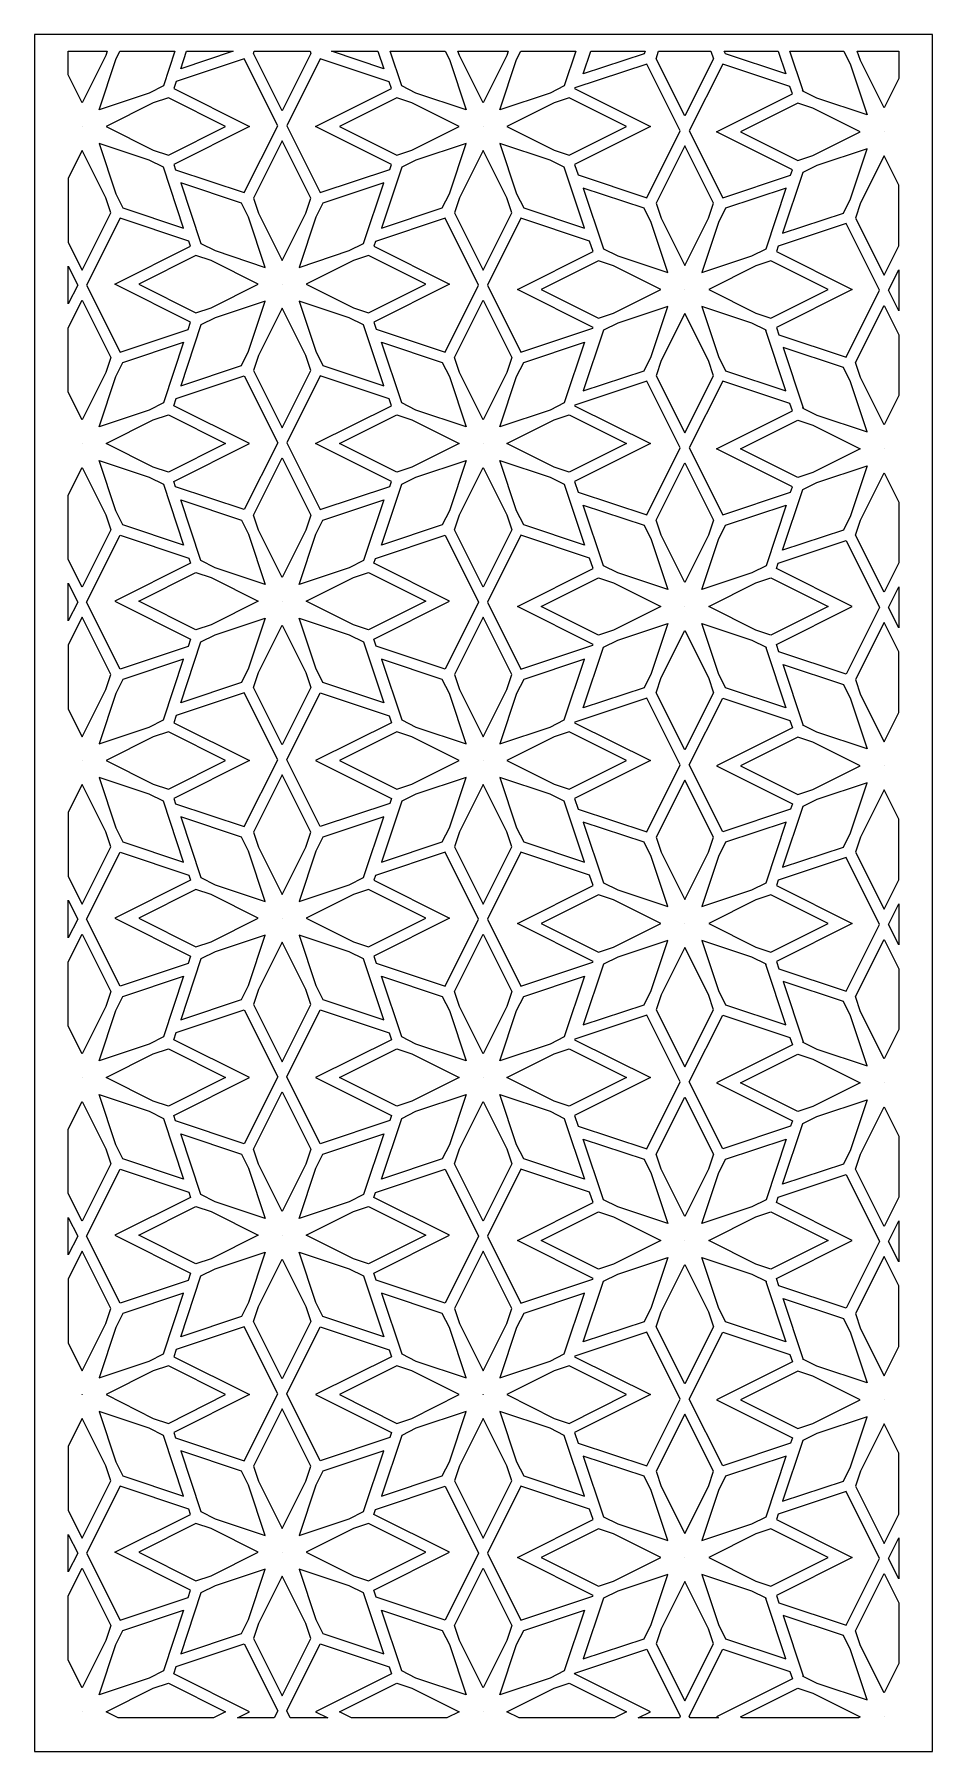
# Model space of a CAD drawing. Header units: centimetres. Extents: x 10.4 to 18.6, y -7.8 to 7.9.
import ezdxf

# ---------------------------------------------------------------- set-up
doc = ezdxf.new("R2010")
doc.units = ezdxf.units.CM
doc.header["$MEASUREMENT"] = 0
doc.layers.add('layer 1', color=7, linetype='Continuous')

msp = doc.modelspace()

# ---------------------------------------------------------------- linework, layer by layer
at = {"layer": 'layer 1', "color": 250}
for points, knots in [([(10.42224, -7.84535), (10.42224, -7.84535), (10.42224, -7.72814), (10.42224, -7.72814), (10.42224, -7.72814), (10.42224, -7.72814), (10.42224, -7.58875), (10.42224, -7.58875), (10.42224, -7.58875), (10.42224, -7.58875), (10.42224, -7.36993), (10.42224, -7.36993), (10.42224, -7.36993), (10.42224, -7.36993), (10.42224, -7.23053), (10.42224, -7.23053), (10.42224, -7.23053), (10.42224, -7.23053), (10.42224, -6.71387), (10.42224, -6.71387), (10.42224, -6.71387), (10.42224, -6.71387), (10.42224, -6.61053), (10.42224, -6.61053), (10.42224, -6.61053), (10.42224, -6.61053), (10.42224, -6.09295), (10.42224, -6.09295), (10.42224, -6.09295), (10.42224, -6.09295), (10.42224, -5.94718), (10.42224, -5.94718), (10.42224, -5.94718), (10.42224, -5.94718), (10.42224, -5.44548), (10.42224, -5.44548), (10.42224, -5.44548), (10.42224, -5.44548), (10.42224, -5.34215), (10.42224, -5.34215), (10.42224, -5.34215), (10.42224, -5.34215), (10.42224, -4.82549), (10.42224, -4.82549), (10.42224, -4.82549), (10.42224, -4.82549), (10.42224, -4.68609), (10.42224, -4.68609), (10.42224, -4.68609), (10.42224, -4.68609), (10.42224, -4.46727), (10.42224, -4.46727), (10.42224, -4.46727), (10.42224, -4.46727), (10.42224, -4.32787), (10.42224, -4.32787), (10.42224, -4.32787), (10.42224, -4.32787), (10.42224, -3.81121), (10.42224, -3.81121), (10.42224, -3.81121), (10.42224, -3.81121), (10.42224, -3.70788), (10.42224, -3.70788), (10.42224, -3.70788), (10.42224, -3.70788), (10.42224, -3.19029), (10.42224, -3.19029), (10.42224, -3.19029), (10.42224, -3.19029), (10.42224, -3.04452), (10.42224, -3.04452), (10.42224, -3.04452), (10.42224, -3.04452), (10.42224, -2.54281), (10.42224, -2.54281), (10.42224, -2.54281), (10.42224, -2.54281), (10.42224, -2.43948), (10.42224, -2.43948), (10.42224, -2.43948), (10.42224, -2.43948), (10.42224, -1.92282), (10.42224, -1.92282), (10.42224, -1.92282), (10.42224, -1.92282), (10.42224, -1.78342), (10.42224, -1.78342), (10.42224, -1.78342), (10.42224, -1.78342), (10.42224, -1.5646), (10.42224, -1.5646), (10.42224, -1.5646), (10.42224, -1.5646), (10.42224, -1.4252), (10.42224, -1.4252), (10.42224, -1.4252), (10.42224, -1.4252), (10.42224, -0.90854), (10.42224, -0.90854), (10.42224, -0.90854), (10.42224, -0.90854), (10.42224, -0.80521), (10.42224, -0.80521), (10.42224, -0.80521), (10.42224, -0.80521), (10.42224, -0.28762), (10.42224, -0.28762), (10.42224, -0.28762), (10.42224, -0.28762), (10.42224, -0.14185), (10.42224, -0.14185), (10.42224, -0.14185), (10.42224, -0.14185), (10.42224, 0.35984), (10.42224, 0.35984), (10.42224, 0.35984), (10.42224, 0.35984), (10.42224, 0.46317), (10.42224, 0.46317), (10.42224, 0.46317), (10.42224, 0.46317), (10.42224, 0.97984), (10.42224, 0.97984), (10.42224, 0.97984), (10.42224, 0.97984), (10.42224, 1.11923), (10.42224, 1.11923), (10.42224, 1.11923), (10.42224, 1.11923), (10.42224, 1.33806), (10.42224, 1.33806), (10.42224, 1.33806), (10.42224, 1.33806), (10.42224, 1.47745), (10.42224, 1.47745), (10.42224, 1.47745), (10.42224, 1.47745), (10.42224, 1.99411), (10.42224, 1.99411), (10.42224, 1.99411), (10.42224, 1.99411), (10.42224, 2.09745), (10.42224, 2.09745), (10.42224, 2.09745), (10.42224, 2.09745), (10.42224, 2.61503), (10.42224, 2.61503), (10.42224, 2.61503), (10.42224, 2.61503), (10.42224, 2.7608), (10.42224, 2.7608), (10.42224, 2.7608), (10.42224, 2.7608), (10.42224, 3.26252), (10.42224, 3.26252), (10.42224, 3.26252), (10.42224, 3.26252), (10.42224, 3.36585), (10.42224, 3.36585), (10.42224, 3.36585), (10.42224, 3.36585), (10.42224, 3.88251), (10.42224, 3.88251), (10.42224, 3.88251), (10.42224, 3.88251), (10.42224, 4.0219), (10.42224, 4.0219), (10.42224, 4.0219), (10.42224, 4.0219), (10.42224, 4.24073), (10.42224, 4.24073), (10.42224, 4.24073), (10.42224, 4.24073), (10.42224, 4.38012), (10.42224, 4.38012), (10.42224, 4.38012), (10.42224, 4.38012), (10.42224, 4.89679), (10.42224, 4.89679), (10.42224, 4.89679), (10.42224, 4.89679), (10.42224, 5.00012), (10.42224, 5.00012), (10.42224, 5.00012), (10.42224, 5.00012), (10.42224, 5.5177), (10.42224, 5.5177), (10.42224, 5.5177), (10.42224, 5.5177), (10.42224, 5.66348), (10.42224, 5.66348), (10.42224, 5.66348), (10.42224, 5.66348), (10.42224, 6.16517), (10.42224, 6.16517), (10.42224, 6.16517), (10.42224, 6.16517), (10.42224, 6.2685), (10.42224, 6.2685), (10.42224, 6.2685), (10.42224, 6.2685), (10.42224, 6.78516), (10.42224, 6.78516), (10.42224, 6.78516), (10.42224, 6.78516), (10.42224, 6.92456), (10.42224, 6.92456), (10.42224, 6.92456), (10.42224, 6.92456), (10.42224, 7.14338), (10.42224, 7.14338), (10.42224, 7.14338), (10.42224, 7.14338), (10.42224, 7.28278), (10.42224, 7.28278), (10.42224, 7.28278), (10.42224, 7.28278), (10.42224, 7.79944), (10.42224, 7.79944), (10.42224, 7.79944), (10.42224, 7.79944), (10.42224, 7.87875), (10.42224, 7.87875), (10.42224, 7.87875), (10.42224, 7.87875), (18.64635, 7.87875), (18.64635, 7.87875), (18.64635, 7.87875), (18.64635, 7.87875), (18.64635, 7.85755), (18.64635, 7.85755), (18.64635, 7.85755), (18.64635, 7.85755), (18.64635, 7.75422), (18.64635, 7.75422), (18.64635, 7.75422), (18.64635, 7.75422), (18.64635, 7.23755), (18.64635, 7.23755), (18.64635, 7.23755), (18.64635, 7.23755), (18.64635, 7.09941), (18.64635, 7.09941), (18.64635, 7.09941), (18.64635, 7.09941), (18.64635, 6.87311), (18.64635, 6.87311), (18.64635, 6.87311), (18.64635, 6.87311), (18.64635, 6.73498), (18.64635, 6.73498), (18.64635, 6.73498), (18.64635, 6.73498), (18.64635, 6.21832), (18.64635, 6.21832), (18.64635, 6.21832), (18.64635, 6.21832), (18.64635, 6.11498), (18.64635, 6.11498), (18.64635, 6.11498), (18.64635, 6.11498), (18.64635, 5.61579), (18.64635, 5.61579), (18.64635, 5.61579), (18.64635, 5.61579), (18.64635, 5.46994), (18.64635, 5.46994), (18.64635, 5.46994), (18.64635, 5.46994), (18.64635, 4.95488), (18.64635, 4.95488), (18.64635, 4.95488), (18.64635, 4.95488), (18.64635, 4.85154), (18.64635, 4.85154), (18.64635, 4.85154), (18.64635, 4.85154), (18.64635, 4.33488), (18.64635, 4.33488), (18.64635, 4.33488), (18.64635, 4.33488), (18.64635, 4.19674), (18.64635, 4.19674), (18.64635, 4.19674), (18.64635, 4.19674), (18.64635, 3.97044), (18.64635, 3.97044), (18.64635, 3.97044), (18.64635, 3.97044), (18.64635, 3.8323), (18.64635, 3.8323), (18.64635, 3.8323), (18.64635, 3.8323), (18.64635, 3.31564), (18.64635, 3.31564), (18.64635, 3.31564), (18.64635, 3.31564), (18.64635, 3.21231), (18.64635, 3.21231), (18.64635, 3.21231), (18.64635, 3.21231), (18.64635, 2.71314), (18.64635, 2.71314), (18.64635, 2.71314), (18.64635, 2.71314), (18.64635, 2.56729), (18.64635, 2.56729), (18.64635, 2.56729), (18.64635, 2.56729), (18.64635, 2.05222), (18.64635, 2.05222), (18.64635, 2.05222), (18.64635, 2.05222), (18.64635, 1.94889), (18.64635, 1.94889), (18.64635, 1.94889), (18.64635, 1.94889), (18.64635, 1.43222), (18.64635, 1.43222), (18.64635, 1.43222), (18.64635, 1.43222), (18.64635, 1.29409), (18.64635, 1.29409), (18.64635, 1.29409), (18.64635, 1.29409), (18.64635, 1.06779), (18.64635, 1.06779), (18.64635, 1.06779), (18.64635, 1.06779), (18.64635, 0.92965), (18.64635, 0.92965), (18.64635, 0.92965), (18.64635, 0.92965), (18.64635, 0.41299), (18.64635, 0.41299), (18.64635, 0.41299), (18.64635, 0.41299), (18.64635, 0.30965), (18.64635, 0.30965), (18.64635, 0.30965), (18.64635, 0.30965), (18.64635, -0.18953), (18.64635, -0.18953), (18.64635, -0.18953), (18.64635, -0.18953), (18.64635, -0.33539), (18.64635, -0.33539), (18.64635, -0.33539), (18.64635, -0.33539), (18.64635, -0.85045), (18.64635, -0.85045), (18.64635, -0.85045), (18.64635, -0.85045), (18.64635, -0.95378), (18.64635, -0.95378), (18.64635, -0.95378), (18.64635, -0.95378), (18.64635, -1.47044), (18.64635, -1.47044), (18.64635, -1.47044), (18.64635, -1.47044), (18.64635, -1.60858), (18.64635, -1.60858), (18.64635, -1.60858), (18.64635, -1.60858), (18.64635, -1.83488), (18.64635, -1.83488), (18.64635, -1.83488), (18.64635, -1.83488), (18.64635, -1.97302), (18.64635, -1.97302), (18.64635, -1.97302), (18.64635, -1.97302), (18.64635, -2.48968), (18.64635, -2.48968), (18.64635, -2.48968), (18.64635, -2.48968), (18.64635, -2.59302), (18.64635, -2.59302), (18.64635, -2.59302), (18.64635, -2.59302), (18.64635, -3.09219), (18.64635, -3.09219), (18.64635, -3.09219), (18.64635, -3.09219), (18.64635, -3.23804), (18.64635, -3.23804), (18.64635, -3.23804), (18.64635, -3.23804), (18.64635, -3.7531), (18.64635, -3.7531), (18.64635, -3.7531), (18.64635, -3.7531), (18.64635, -3.85644), (18.64635, -3.85644), (18.64635, -3.85644), (18.64635, -3.85644), (18.64635, -4.3731), (18.64635, -4.3731), (18.64635, -4.3731), (18.64635, -4.3731), (18.64635, -4.51124), (18.64635, -4.51124), (18.64635, -4.51124), (18.64635, -4.51124), (18.64635, -4.73754), (18.64635, -4.73754), (18.64635, -4.73754), (18.64635, -4.73754), (18.64635, -4.87568), (18.64635, -4.87568), (18.64635, -4.87568), (18.64635, -4.87568), (18.64635, -5.39234), (18.64635, -5.39234), (18.64635, -5.39234), (18.64635, -5.39234), (18.64635, -5.49567), (18.64635, -5.49567), (18.64635, -5.49567), (18.64635, -5.49567), (18.64635, -5.99486), (18.64635, -5.99486), (18.64635, -5.99486), (18.64635, -5.99486), (18.64635, -6.14071), (18.64635, -6.14071), (18.64635, -6.14071), (18.64635, -6.14071), (18.64635, -6.65577), (18.64635, -6.65577), (18.64635, -6.65577), (18.64635, -6.65577), (18.64635, -6.75911), (18.64635, -6.75911), (18.64635, -6.75911), (18.64635, -6.75911), (18.64635, -7.27577), (18.64635, -7.27577), (18.64635, -7.27577), (18.64635, -7.27577), (18.64635, -7.41391), (18.64635, -7.41391), (18.64635, -7.41391), (18.64635, -7.41391), (18.64635, -7.64021), (18.64635, -7.64021), (18.64635, -7.64021), (18.64635, -7.64021), (18.64635, -7.77835), (18.64635, -7.77835), (18.64635, -7.77835), (18.64635, -7.77835), (18.64635, -7.84535), (18.64635, -7.84535), (18.64635, -7.84535), (18.64635, -7.84535), (10.42224, -7.84535), (10.42224, -7.84535)], [0, 0, 0, 0, 0.00862069, 0.00862069, 0.00862069, 0.00862069, 0.01724138, 0.01724138, 0.01724138, 0.01724138, 0.02586207, 0.02586207, 0.02586207, 0.02586207, 0.03448276, 0.03448276, 0.03448276, 0.03448276, 0.04310345, 0.04310345, 0.04310345, 0.04310345, 0.05172414, 0.05172414, 0.05172414, 0.05172414, 0.06034483, 0.06034483, 0.06034483, 0.06034483, 0.06896552, 0.06896552, 0.06896552, 0.06896552, 0.07758621, 0.07758621, 0.07758621, 0.07758621, 0.0862069, 0.0862069, 0.0862069, 0.0862069, 0.09482759, 0.09482759, 0.09482759, 0.09482759, 0.10344828, 0.10344828, 0.10344828, 0.10344828, 0.11206897, 0.11206897, 0.11206897, 0.11206897, 0.12068966, 0.12068966, 0.12068966, 0.12068966, 0.12931034, 0.12931034, 0.12931034, 0.12931034, 0.13793103, 0.13793103, 0.13793103, 0.13793103, 0.14655172, 0.14655172, 0.14655172, 0.14655172, 0.15517241, 0.15517241, 0.15517241, 0.15517241, 0.1637931, 0.1637931, 0.1637931, 0.1637931, 0.17241379, 0.17241379, 0.17241379, 0.17241379, 0.18103448, 0.18103448, 0.18103448, 0.18103448, 0.18965517, 0.18965517, 0.18965517, 0.18965517, 0.19827586, 0.19827586, 0.19827586, 0.19827586, 0.20689655, 0.20689655, 0.20689655, 0.20689655, 0.21551724, 0.21551724, 0.21551724, 0.21551724, 0.22413793, 0.22413793, 0.22413793, 0.22413793, 0.23275862, 0.23275862, 0.23275862, 0.23275862, 0.24137931, 0.24137931, 0.24137931, 0.24137931, 0.25, 0.25, 0.25, 0.25, 0.25862069, 0.25862069, 0.25862069, 0.25862069, 0.26724138, 0.26724138, 0.26724138, 0.26724138, 0.27586207, 0.27586207, 0.27586207, 0.27586207, 0.28448276, 0.28448276, 0.28448276, 0.28448276, 0.29310345, 0.29310345, 0.29310345, 0.29310345, 0.30172414, 0.30172414, 0.30172414, 0.30172414, 0.31034483, 0.31034483, 0.31034483, 0.31034483, 0.31896552, 0.31896552, 0.31896552, 0.31896552, 0.32758621, 0.32758621, 0.32758621, 0.32758621, 0.3362069, 0.3362069, 0.3362069, 0.3362069, 0.34482759, 0.34482759, 0.34482759, 0.34482759, 0.35344828, 0.35344828, 0.35344828, 0.35344828, 0.36206897, 0.36206897, 0.36206897, 0.36206897, 0.37068966, 0.37068966, 0.37068966, 0.37068966, 0.37931034, 0.37931034, 0.37931034, 0.37931034, 0.38793103, 0.38793103, 0.38793103, 0.38793103, 0.39655172, 0.39655172, 0.39655172, 0.39655172, 0.40517241, 0.40517241, 0.40517241, 0.40517241, 0.4137931, 0.4137931, 0.4137931, 0.4137931, 0.42241379, 0.42241379, 0.42241379, 0.42241379, 0.43103448, 0.43103448, 0.43103448, 0.43103448, 0.43965517, 0.43965517, 0.43965517, 0.43965517, 0.44827586, 0.44827586, 0.44827586, 0.44827586, 0.45689655, 0.45689655, 0.45689655, 0.45689655, 0.46551724, 0.46551724, 0.46551724, 0.46551724, 0.47413793, 0.47413793, 0.47413793, 0.47413793, 0.48275862, 0.48275862, 0.48275862, 0.48275862, 0.49137931, 0.49137931, 0.49137931, 0.49137931, 0.5, 0.5, 0.5, 0.5, 0.50862069, 0.50862069, 0.50862069, 0.50862069, 0.51724138, 0.51724138, 0.51724138, 0.51724138, 0.52586207, 0.52586207, 0.52586207, 0.52586207, 0.53448276, 0.53448276, 0.53448276, 0.53448276, 0.54310345, 0.54310345, 0.54310345, 0.54310345, 0.55172414, 0.55172414, 0.55172414, 0.55172414, 0.56034483, 0.56034483, 0.56034483, 0.56034483, 0.56896552, 0.56896552, 0.56896552, 0.56896552, 0.57758621, 0.57758621, 0.57758621, 0.57758621, 0.5862069, 0.5862069, 0.5862069, 0.5862069, 0.59482759, 0.59482759, 0.59482759, 0.59482759, 0.60344828, 0.60344828, 0.60344828, 0.60344828, 0.61206897, 0.61206897, 0.61206897, 0.61206897, 0.62068966, 0.62068966, 0.62068966, 0.62068966, 0.62931034, 0.62931034, 0.62931034, 0.62931034, 0.63793103, 0.63793103, 0.63793103, 0.63793103, 0.64655172, 0.64655172, 0.64655172, 0.64655172, 0.65517241, 0.65517241, 0.65517241, 0.65517241, 0.6637931, 0.6637931, 0.6637931, 0.6637931, 0.67241379, 0.67241379, 0.67241379, 0.67241379, 0.68103448, 0.68103448, 0.68103448, 0.68103448, 0.68965517, 0.68965517, 0.68965517, 0.68965517, 0.69827586, 0.69827586, 0.69827586, 0.69827586, 0.70689655, 0.70689655, 0.70689655, 0.70689655, 0.71551724, 0.71551724, 0.71551724, 0.71551724, 0.72413793, 0.72413793, 0.72413793, 0.72413793, 0.73275862, 0.73275862, 0.73275862, 0.73275862, 0.74137931, 0.74137931, 0.74137931, 0.74137931, 0.75, 0.75, 0.75, 0.75, 0.75862069, 0.75862069, 0.75862069, 0.75862069, 0.76724138, 0.76724138, 0.76724138, 0.76724138, 0.77586207, 0.77586207, 0.77586207, 0.77586207, 0.78448276, 0.78448276, 0.78448276, 0.78448276, 0.79310345, 0.79310345, 0.79310345, 0.79310345, 0.80172414, 0.80172414, 0.80172414, 0.80172414, 0.81034483, 0.81034483, 0.81034483, 0.81034483, 0.81896552, 0.81896552, 0.81896552, 0.81896552, 0.82758621, 0.82758621, 0.82758621, 0.82758621, 0.8362069, 0.8362069, 0.8362069, 0.8362069, 0.84482759, 0.84482759, 0.84482759, 0.84482759, 0.85344828, 0.85344828, 0.85344828, 0.85344828, 0.86206897, 0.86206897, 0.86206897, 0.86206897, 0.87068966, 0.87068966, 0.87068966, 0.87068966, 0.87931034, 0.87931034, 0.87931034, 0.87931034, 0.88793103, 0.88793103, 0.88793103, 0.88793103, 0.89655172, 0.89655172, 0.89655172, 0.89655172, 0.90517241, 0.90517241, 0.90517241, 0.90517241, 0.9137931, 0.9137931, 0.9137931, 0.9137931, 0.92241379, 0.92241379, 0.92241379, 0.92241379, 0.93103448, 0.93103448, 0.93103448, 0.93103448, 0.93965517, 0.93965517, 0.93965517, 0.93965517, 0.94827586, 0.94827586, 0.94827586, 0.94827586, 0.95689655, 0.95689655, 0.95689655, 0.95689655, 0.96551724, 0.96551724, 0.96551724, 0.96551724, 0.97413793, 0.97413793, 0.97413793, 0.97413793, 0.98275862, 0.98275862, 0.98275862, 0.98275862, 1, 1, 1, 1]), ([(11.08899, 7.72357), (11.08899, 7.72357), (10.73258, 7.72357), (10.73258, 7.72357), (10.73258, 7.72357), (10.73258, 7.72357), (10.73258, 7.50662), (10.73258, 7.50662), (10.73258, 7.50662), (10.73258, 7.50662), (10.85964, 7.25293), (10.85964, 7.25293), (10.85964, 7.25293), (10.85964, 7.25293), (11.0764, 7.68571), (11.0764, 7.68571), (11.0764, 7.68571), (11.0764, 7.68571), (11.08899, 7.72357), (11.08899, 7.72357)], [0, 0, 0, 0, 0.16666667, 0.16666667, 0.16666667, 0.16666667, 0.33333333, 0.33333333, 0.33333333, 0.33333333, 0.5, 0.5, 0.5, 0.5, 0.66666667, 0.66666667, 0.66666667, 0.66666667, 1, 1, 1, 1]), ([(11.70899, 7.72357), (11.70899, 7.72357), (11.20503, 7.72357), (11.20503, 7.72357), (11.20503, 7.72357), (11.20503, 7.72357), (11.16722, 7.64809), (11.16722, 7.64809), (11.16722, 7.64809), (11.16722, 7.64809), (11.01447, 7.18881), (11.01447, 7.18881), (11.01447, 7.18881), (11.01447, 7.18881), (11.47376, 7.34155), (11.47376, 7.34155), (11.47376, 7.34155), (11.47376, 7.34155), (11.60355, 7.40656), (11.60355, 7.40656), (11.60355, 7.40656), (11.60355, 7.40656), (11.70899, 7.72357), (11.70899, 7.72357)], [0, 0, 0, 0, 0.14285714, 0.14285714, 0.14285714, 0.14285714, 0.28571429, 0.28571429, 0.28571429, 0.28571429, 0.42857143, 0.42857143, 0.42857143, 0.42857143, 0.57142857, 0.57142857, 0.57142857, 0.57142857, 0.71428571, 0.71428571, 0.71428571, 0.71428571, 1, 1, 1, 1]), ([(12.24152, 7.72357), (12.24152, 7.72357), (11.81562, 7.72357), (11.81562, 7.72357), (11.81562, 7.72357), (11.81562, 7.72357), (11.76265, 7.56431), (11.76265, 7.56431), (11.76265, 7.56431), (11.76265, 7.56431), (12.24152, 7.72357), (12.24152, 7.72357)], [0, 0, 0, 0, 0.25, 0.25, 0.25, 0.25, 0.5, 0.5, 0.5, 0.5, 1, 1, 1, 1]), ([(12.94758, 7.72357), (12.94758, 7.72357), (12.43561, 7.72357), (12.43561, 7.72357), (12.43561, 7.72357), (12.43561, 7.72357), (12.42903, 7.70377), (12.42903, 7.70377), (12.42903, 7.70377), (12.42903, 7.70377), (12.69159, 7.17952), (12.69159, 7.17952), (12.69159, 7.17952), (12.69159, 7.17952), (12.95416, 7.70377), (12.95416, 7.70377), (12.95416, 7.70377), (12.95416, 7.70377), (12.94758, 7.72357), (12.94758, 7.72357)], [0, 0, 0, 0, 0.16666667, 0.16666667, 0.16666667, 0.16666667, 0.33333333, 0.33333333, 0.33333333, 0.33333333, 0.5, 0.5, 0.5, 0.5, 0.66666667, 0.66666667, 0.66666667, 0.66666667, 1, 1, 1, 1]), ([(13.56757, 7.72357), (13.56757, 7.72357), (13.14164, 7.72357), (13.14164, 7.72357), (13.14164, 7.72357), (13.14164, 7.72357), (13.62054, 7.5643), (13.62054, 7.5643), (13.62054, 7.5643), (13.62054, 7.5643), (13.56757, 7.72357), (13.56757, 7.72357)], [0, 0, 0, 0, 0.25, 0.25, 0.25, 0.25, 0.5, 0.5, 0.5, 0.5, 1, 1, 1, 1]), ([(14.18449, 7.72357), (14.18449, 7.72357), (13.68053, 7.72357), (13.68053, 7.72357), (13.68053, 7.72357), (13.68053, 7.72357), (13.78597, 7.40656), (13.78597, 7.40656), (13.78597, 7.40656), (13.78597, 7.40656), (13.91577, 7.34155), (13.91577, 7.34155), (13.91577, 7.34155), (13.91577, 7.34155), (14.37506, 7.1888), (14.37506, 7.1888), (14.37506, 7.1888), (14.37506, 7.1888), (14.2223, 7.64809), (14.2223, 7.64809), (14.2223, 7.64809), (14.2223, 7.64809), (14.18449, 7.72357), (14.18449, 7.72357)], [0, 0, 0, 0, 0.14285714, 0.14285714, 0.14285714, 0.14285714, 0.28571429, 0.28571429, 0.28571429, 0.28571429, 0.42857143, 0.42857143, 0.42857143, 0.42857143, 0.57142857, 0.57142857, 0.57142857, 0.57142857, 0.71428571, 0.71428571, 0.71428571, 0.71428571, 1, 1, 1, 1]), ([(14.75922, 7.72357), (14.75922, 7.72357), (14.30053, 7.72357), (14.30053, 7.72357), (14.30053, 7.72357), (14.30053, 7.72357), (14.31312, 7.6857), (14.31312, 7.6857), (14.31312, 7.6857), (14.31312, 7.6857), (14.52987, 7.25293), (14.52987, 7.25293), (14.52987, 7.25293), (14.52987, 7.25293), (14.74663, 7.68571), (14.74663, 7.68571), (14.74663, 7.68571), (14.74663, 7.68571), (14.75922, 7.72357), (14.75922, 7.72357)], [0, 0, 0, 0, 0.16666667, 0.16666667, 0.16666667, 0.16666667, 0.33333333, 0.33333333, 0.33333333, 0.33333333, 0.5, 0.5, 0.5, 0.5, 0.66666667, 0.66666667, 0.66666667, 0.66666667, 1, 1, 1, 1]), ([(15.37922, 7.72357), (15.37922, 7.72357), (14.87526, 7.72357), (14.87526, 7.72357), (14.87526, 7.72357), (14.87526, 7.72357), (14.83745, 7.64809), (14.83745, 7.64809), (14.83745, 7.64809), (14.83745, 7.64809), (14.6847, 7.18881), (14.6847, 7.18881), (14.6847, 7.18881), (14.6847, 7.18881), (15.144, 7.34155), (15.144, 7.34155), (15.144, 7.34155), (15.144, 7.34155), (15.27379, 7.40656), (15.27379, 7.40656), (15.27379, 7.40656), (15.27379, 7.40656), (15.37922, 7.72357), (15.37922, 7.72357)], [0, 0, 0, 0, 0.14285714, 0.14285714, 0.14285714, 0.14285714, 0.28571429, 0.28571429, 0.28571429, 0.28571429, 0.42857143, 0.42857143, 0.42857143, 0.42857143, 0.57142857, 0.57142857, 0.57142857, 0.57142857, 0.71428571, 0.71428571, 0.71428571, 0.71428571, 1, 1, 1, 1]), ([(16.01532, 7.72357), (16.01532, 7.72357), (15.51681, 7.72357), (15.51681, 7.72357), (15.51681, 7.72357), (15.51681, 7.72357), (15.44797, 7.51659), (15.44797, 7.51659), (15.44797, 7.51659), (15.44797, 7.51659), (16.00433, 7.70163), (16.00433, 7.70163), (16.00433, 7.70163), (16.00433, 7.70163), (16.01532, 7.72357), (16.01532, 7.72357)], [0, 0, 0, 0, 0.2, 0.2, 0.2, 0.2, 0.4, 0.4, 0.4, 0.4, 0.6, 0.6, 0.6, 0.6, 1, 1, 1, 1]), ([(16.61703, 7.72357), (16.61703, 7.72357), (16.13681, 7.72357), (16.13681, 7.72357), (16.13681, 7.72357), (16.13681, 7.72357), (16.11435, 7.65605), (16.11435, 7.65605), (16.11435, 7.65605), (16.11435, 7.65605), (16.37691, 7.13181), (16.37691, 7.13181), (16.37691, 7.13181), (16.37691, 7.13181), (16.63948, 7.65606), (16.63948, 7.65606), (16.63948, 7.65606), (16.63948, 7.65606), (16.61703, 7.72357), (16.61703, 7.72357)], [0, 0, 0, 0, 0.16666667, 0.16666667, 0.16666667, 0.16666667, 0.33333333, 0.33333333, 0.33333333, 0.33333333, 0.5, 0.5, 0.5, 0.5, 0.66666667, 0.66666667, 0.66666667, 0.66666667, 1, 1, 1, 1]), ([(17.23293, 7.72357), (17.23293, 7.72357), (16.7385, 7.72357), (16.7385, 7.72357), (16.7385, 7.72357), (16.7385, 7.72357), (16.7495, 7.70162), (16.7495, 7.70162), (16.7495, 7.70162), (16.7495, 7.70162), (17.30127, 7.51812), (17.30127, 7.51812), (17.30127, 7.51812), (17.30127, 7.51812), (17.23293, 7.72357), (17.23293, 7.72357)], [0, 0, 0, 0, 0.2, 0.2, 0.2, 0.2, 0.4, 0.4, 0.4, 0.4, 0.6, 0.6, 0.6, 0.6, 1, 1, 1, 1]), ([(17.8322, 7.72357), (17.8322, 7.72357), (17.34035, 7.72357), (17.34035, 7.72357), (17.34035, 7.72357), (17.34035, 7.72357), (17.46068, 7.36177), (17.46068, 7.36177), (17.46068, 7.36177), (17.46068, 7.36177), (17.45609, 7.3633), (17.45609, 7.3633), (17.45609, 7.3633), (17.45609, 7.3633), (17.45757, 7.35884), (17.45757, 7.35884), (17.45757, 7.35884), (17.45757, 7.35884), (17.58737, 7.29383), (17.58737, 7.29383), (17.58737, 7.29383), (17.58737, 7.29383), (18.04665, 7.14108), (18.04665, 7.14108), (18.04665, 7.14108), (18.04665, 7.14108), (17.8939, 7.60038), (17.8939, 7.60038), (17.8939, 7.60038), (17.8939, 7.60038), (17.8322, 7.72357), (17.8322, 7.72357)], [0, 0, 0, 0, 0.11111111, 0.11111111, 0.11111111, 0.11111111, 0.22222222, 0.22222222, 0.22222222, 0.22222222, 0.33333333, 0.33333333, 0.33333333, 0.33333333, 0.44444444, 0.44444444, 0.44444444, 0.44444444, 0.55555556, 0.55555556, 0.55555556, 0.55555556, 0.66666667, 0.66666667, 0.66666667, 0.66666667, 0.77777778, 0.77777778, 0.77777778, 0.77777778, 1, 1, 1, 1]), ([(18.33601, 7.72357), (18.33601, 7.72357), (17.95626, 7.72357), (17.95626, 7.72357), (17.95626, 7.72357), (17.95626, 7.72357), (17.98472, 7.63798), (17.98472, 7.63798), (17.98472, 7.63798), (17.98472, 7.63798), (18.20148, 7.20522), (18.20148, 7.20522), (18.20148, 7.20522), (18.20148, 7.20522), (18.33601, 7.47383), (18.33601, 7.47383), (18.33601, 7.47383), (18.33601, 7.47383), (18.33601, 7.72357), (18.33601, 7.72357)], [0, 0, 0, 0, 0.16666667, 0.16666667, 0.16666667, 0.16666667, 0.33333333, 0.33333333, 0.33333333, 0.33333333, 0.5, 0.5, 0.5, 0.5, 0.66666667, 0.66666667, 0.66666667, 0.66666667, 1, 1, 1, 1]), ([(11.71437, 6.63892), (11.71437, 6.63892), (11.69855, 6.6865), (11.69855, 6.6865), (11.69855, 6.6865), (11.69855, 6.6865), (12.39233, 7.03398), (12.39233, 7.03398), (12.39233, 7.03398), (12.39233, 7.03398), (11.69854, 7.38147), (11.69854, 7.38147), (11.69854, 7.38147), (11.69854, 7.38147), (11.7203, 7.44689), (11.7203, 7.44689), (11.7203, 7.44689), (11.7203, 7.44689), (12.34411, 7.65436), (12.34411, 7.65436), (12.34411, 7.65436), (12.34411, 7.65436), (12.65085, 7.04192), (12.65085, 7.04192), (12.65085, 7.04192), (12.65085, 7.04192), (12.34411, 6.42948), (12.34411, 6.42948), (12.34411, 6.42948), (12.34411, 6.42948), (11.71437, 6.63892), (11.71437, 6.63892)], [0, 0, 0, 0, 0.11111111, 0.11111111, 0.11111111, 0.11111111, 0.22222222, 0.22222222, 0.22222222, 0.22222222, 0.33333333, 0.33333333, 0.33333333, 0.33333333, 0.44444444, 0.44444444, 0.44444444, 0.44444444, 0.55555556, 0.55555556, 0.55555556, 0.55555556, 0.66666667, 0.66666667, 0.66666667, 0.66666667, 0.77777778, 0.77777778, 0.77777778, 0.77777778, 1, 1, 1, 1]), ([(13.67596, 6.6413), (13.67596, 6.6413), (13.03907, 6.42949), (13.03907, 6.42949), (13.03907, 6.42949), (13.03907, 6.42949), (12.73233, 7.04192), (12.73233, 7.04192), (12.73233, 7.04192), (12.73233, 7.04192), (13.03907, 7.65435), (13.03907, 7.65435), (13.03907, 7.65435), (13.03907, 7.65435), (13.67001, 7.44452), (13.67001, 7.44452), (13.67001, 7.44452), (13.67001, 7.44452), (13.69098, 7.38145), (13.69098, 7.38145), (13.69098, 7.38145), (13.69098, 7.38145), (12.9972, 7.03397), (12.9972, 7.03397), (12.9972, 7.03397), (12.9972, 7.03397), (13.69099, 6.68649), (13.69099, 6.68649), (13.69099, 6.68649), (13.69099, 6.68649), (13.67596, 6.6413), (13.67596, 6.6413)], [0, 0, 0, 0, 0.11111111, 0.11111111, 0.11111111, 0.11111111, 0.22222222, 0.22222222, 0.22222222, 0.22222222, 0.33333333, 0.33333333, 0.33333333, 0.33333333, 0.44444444, 0.44444444, 0.44444444, 0.44444444, 0.55555556, 0.55555556, 0.55555556, 0.55555556, 0.66666667, 0.66666667, 0.66666667, 0.66666667, 0.77777778, 0.77777778, 0.77777778, 0.77777778, 1, 1, 1, 1]), ([(15.37081, 7.3876), (15.37081, 7.3876), (16.02943, 7.60664), (16.02943, 7.60664), (16.02943, 7.60664), (16.02943, 7.60664), (16.33617, 6.9942), (16.33617, 6.9942), (16.33617, 6.9942), (16.33617, 6.9942), (16.02943, 6.38176), (16.02943, 6.38176), (16.02943, 6.38176), (16.02943, 6.38176), (15.40057, 6.59091), (15.40057, 6.59091), (15.40057, 6.59091), (15.40057, 6.59091), (15.36878, 6.6865), (15.36878, 6.6865), (15.36878, 6.6865), (15.36878, 6.6865), (16.06256, 7.03398), (16.06256, 7.03398), (16.06256, 7.03398), (16.06256, 7.03398), (15.36877, 7.38147), (15.36877, 7.38147), (15.36877, 7.38147), (15.36877, 7.38147), (15.37081, 7.3876), (15.37081, 7.3876)], [0, 0, 0, 0, 0.11111111, 0.11111111, 0.11111111, 0.11111111, 0.22222222, 0.22222222, 0.22222222, 0.22222222, 0.33333333, 0.33333333, 0.33333333, 0.33333333, 0.44444444, 0.44444444, 0.44444444, 0.44444444, 0.55555556, 0.55555556, 0.55555556, 0.55555556, 0.66666667, 0.66666667, 0.66666667, 0.66666667, 0.77777778, 0.77777778, 0.77777778, 0.77777778, 1, 1, 1, 1]), ([(17.34585, 6.58845), (17.34585, 6.58845), (16.72439, 6.38177), (16.72439, 6.38177), (16.72439, 6.38177), (16.72439, 6.38177), (16.41766, 6.9942), (16.41766, 6.9942), (16.41766, 6.9942), (16.41766, 6.9942), (16.72439, 7.60664), (16.72439, 7.60664), (16.72439, 7.60664), (16.72439, 7.60664), (17.3399, 7.40194), (17.3399, 7.40194), (17.3399, 7.40194), (17.3399, 7.40194), (17.36258, 7.33373), (17.36258, 7.33373), (17.36258, 7.33373), (17.36258, 7.33373), (16.6688, 6.98625), (16.6688, 6.98625), (16.6688, 6.98625), (16.6688, 6.98625), (17.36259, 6.63877), (17.36259, 6.63877), (17.36259, 6.63877), (17.36259, 6.63877), (17.34585, 6.58845), (17.34585, 6.58845)], [0, 0, 0, 0, 0.11111111, 0.11111111, 0.11111111, 0.11111111, 0.22222222, 0.22222222, 0.22222222, 0.22222222, 0.33333333, 0.33333333, 0.33333333, 0.33333333, 0.44444444, 0.44444444, 0.44444444, 0.44444444, 0.55555556, 0.55555556, 0.55555556, 0.55555556, 0.66666667, 0.66666667, 0.66666667, 0.66666667, 0.77777778, 0.77777778, 0.77777778, 0.77777778, 1, 1, 1, 1]), ([(11.64913, 6.77141), (11.64913, 6.77141), (11.51138, 6.81723), (11.51138, 6.81723), (11.51138, 6.81723), (11.51138, 6.81723), (11.0786, 7.03398), (11.0786, 7.03398), (11.0786, 7.03398), (11.0786, 7.03398), (11.51137, 7.25073), (11.51137, 7.25073), (11.51137, 7.25073), (11.51137, 7.25073), (11.64913, 7.29654), (11.64913, 7.29654), (11.64913, 7.29654), (11.64913, 7.29654), (12.17338, 7.03398), (12.17338, 7.03398), (12.17338, 7.03398), (12.17338, 7.03398), (11.64913, 6.77141), (11.64913, 6.77141)], [0, 0, 0, 0, 0.14285714, 0.14285714, 0.14285714, 0.14285714, 0.28571429, 0.28571429, 0.28571429, 0.28571429, 0.42857143, 0.42857143, 0.42857143, 0.42857143, 0.57142857, 0.57142857, 0.57142857, 0.57142857, 0.71428571, 0.71428571, 0.71428571, 0.71428571, 1, 1, 1, 1]), ([(13.87816, 6.81723), (13.87816, 6.81723), (13.7404, 6.7714), (13.7404, 6.7714), (13.7404, 6.7714), (13.7404, 6.7714), (13.21615, 7.03397), (13.21615, 7.03397), (13.21615, 7.03397), (13.21615, 7.03397), (13.7404, 7.29654), (13.7404, 7.29654), (13.7404, 7.29654), (13.7404, 7.29654), (13.87814, 7.25073), (13.87814, 7.25073), (13.87814, 7.25073), (13.87814, 7.25073), (14.31092, 7.03397), (14.31092, 7.03397), (14.31092, 7.03397), (14.31092, 7.03397), (13.87816, 6.81723), (13.87816, 6.81723)], [0, 0, 0, 0, 0.14285714, 0.14285714, 0.14285714, 0.14285714, 0.28571429, 0.28571429, 0.28571429, 0.28571429, 0.42857143, 0.42857143, 0.42857143, 0.42857143, 0.57142857, 0.57142857, 0.57142857, 0.57142857, 0.71428571, 0.71428571, 0.71428571, 0.71428571, 1, 1, 1, 1]), ([(15.31936, 6.77141), (15.31936, 6.77141), (15.18161, 6.81723), (15.18161, 6.81723), (15.18161, 6.81723), (15.18161, 6.81723), (14.74883, 7.03398), (14.74883, 7.03398), (14.74883, 7.03398), (14.74883, 7.03398), (15.1816, 7.25073), (15.1816, 7.25073), (15.1816, 7.25073), (15.1816, 7.25073), (15.31936, 7.29654), (15.31936, 7.29654), (15.31936, 7.29654), (15.31936, 7.29654), (15.84361, 7.03398), (15.84361, 7.03398), (15.84361, 7.03398), (15.84361, 7.03398), (15.31936, 6.77141), (15.31936, 6.77141)], [0, 0, 0, 0, 0.14285714, 0.14285714, 0.14285714, 0.14285714, 0.28571429, 0.28571429, 0.28571429, 0.28571429, 0.42857143, 0.42857143, 0.42857143, 0.42857143, 0.57142857, 0.57142857, 0.57142857, 0.57142857, 0.71428571, 0.71428571, 0.71428571, 0.71428571, 1, 1, 1, 1]), ([(17.54976, 6.76951), (17.54976, 6.76951), (17.412, 6.72369), (17.412, 6.72369), (17.412, 6.72369), (17.412, 6.72369), (16.88775, 6.98625), (16.88775, 6.98625), (16.88775, 6.98625), (16.88775, 6.98625), (17.412, 7.24882), (17.412, 7.24882), (17.412, 7.24882), (17.412, 7.24882), (17.54975, 7.20301), (17.54975, 7.20301), (17.54975, 7.20301), (17.54975, 7.20301), (17.98252, 6.98625), (17.98252, 6.98625), (17.98252, 6.98625), (17.98252, 6.98625), (17.54976, 6.76951), (17.54976, 6.76951)], [0, 0, 0, 0, 0.14285714, 0.14285714, 0.14285714, 0.14285714, 0.28571429, 0.28571429, 0.28571429, 0.28571429, 0.42857143, 0.42857143, 0.42857143, 0.42857143, 0.57142857, 0.57142857, 0.57142857, 0.57142857, 0.71428571, 0.71428571, 0.71428571, 0.71428571, 1, 1, 1, 1]), ([(10.85963, 7.03397), (10.85963, 7.03397), (10.85964, 7.03397), (10.85964, 7.03397), (10.85964, 7.03397), (10.85964, 7.03397), (10.85964, 7.03398), (10.85964, 7.03398), (10.85964, 7.03398), (10.85964, 7.03398), (10.85964, 7.03398), (10.85964, 7.03398), (10.85964, 7.03398), (10.85964, 7.03398), (10.85964, 7.03399), (10.85964, 7.03399), (10.85964, 7.03399), (10.85964, 7.03399), (10.85964, 7.03398), (10.85964, 7.03398), (10.85964, 7.03398), (10.85964, 7.03398), (10.85965, 7.03399), (10.85965, 7.03399), (10.85965, 7.03399), (10.85965, 7.03399), (10.85965, 7.03398), (10.85965, 7.03398), (10.85965, 7.03398), (10.85965, 7.03398), (10.85966, 7.03398), (10.85966, 7.03398), (10.85966, 7.03398), (10.85966, 7.03398), (10.85965, 7.03398), (10.85965, 7.03398), (10.85965, 7.03398), (10.85965, 7.03398), (10.85966, 7.03397), (10.85966, 7.03397), (10.85966, 7.03397), (10.85966, 7.03397), (10.85965, 7.03398), (10.85965, 7.03398), (10.85965, 7.03398), (10.85965, 7.03398), (10.85966, 7.03397), (10.85966, 7.03397), (10.85966, 7.03397), (10.85966, 7.03397), (10.85965, 7.03398), (10.85965, 7.03398), (10.85965, 7.03398), (10.85965, 7.03398), (10.85964, 7.03396), (10.85964, 7.03396), (10.85964, 7.03396), (10.85964, 7.03396), (10.85965, 7.03397), (10.85965, 7.03397), (10.85965, 7.03397), (10.85965, 7.03397), (10.85963, 7.03397), (10.85963, 7.03397)], [0, 0, 0, 0, 0.05882353, 0.05882353, 0.05882353, 0.05882353, 0.11764706, 0.11764706, 0.11764706, 0.11764706, 0.17647059, 0.17647059, 0.17647059, 0.17647059, 0.23529412, 0.23529412, 0.23529412, 0.23529412, 0.29411765, 0.29411765, 0.29411765, 0.29411765, 0.35294118, 0.35294118, 0.35294118, 0.35294118, 0.41176471, 0.41176471, 0.41176471, 0.41176471, 0.47058824, 0.47058824, 0.47058824, 0.47058824, 0.52941176, 0.52941176, 0.52941176, 0.52941176, 0.58823529, 0.58823529, 0.58823529, 0.58823529, 0.64705882, 0.64705882, 0.64705882, 0.64705882, 0.70588235, 0.70588235, 0.70588235, 0.70588235, 0.76470588, 0.76470588, 0.76470588, 0.76470588, 0.82352941, 0.82352941, 0.82352941, 0.82352941, 0.88235294, 0.88235294, 0.88235294, 0.88235294, 1, 1, 1, 1]), ([(14.52986, 7.03397), (14.52986, 7.03397), (14.52987, 7.03397), (14.52987, 7.03397), (14.52987, 7.03397), (14.52987, 7.03397), (14.52987, 7.03398), (14.52987, 7.03398), (14.52987, 7.03398), (14.52987, 7.03398), (14.52987, 7.03398), (14.52987, 7.03398), (14.52987, 7.03398), (14.52987, 7.03398), (14.52987, 7.03399), (14.52987, 7.03399), (14.52987, 7.03399), (14.52987, 7.03399), (14.52987, 7.03398), (14.52987, 7.03398), (14.52987, 7.03398), (14.52987, 7.03398), (14.52988, 7.03399), (14.52988, 7.03399), (14.52988, 7.03399), (14.52988, 7.03399), (14.52988, 7.03398), (14.52988, 7.03398), (14.52988, 7.03398), (14.52988, 7.03398), (14.52989, 7.03398), (14.52989, 7.03398), (14.52989, 7.03398), (14.52989, 7.03398), (14.52988, 7.03398), (14.52988, 7.03398), (14.52988, 7.03398), (14.52988, 7.03398), (14.5299, 7.03397), (14.5299, 7.03397), (14.5299, 7.03397), (14.5299, 7.03397), (14.52988, 7.03398), (14.52988, 7.03398), (14.52988, 7.03398), (14.52988, 7.03398), (14.52988, 7.03397), (14.52988, 7.03397), (14.52988, 7.03397), (14.52988, 7.03397), (14.52988, 7.03398), (14.52988, 7.03398), (14.52988, 7.03398), (14.52988, 7.03398), (14.52987, 7.03396), (14.52987, 7.03396), (14.52987, 7.03396), (14.52987, 7.03396), (14.52988, 7.03397), (14.52988, 7.03397), (14.52988, 7.03397), (14.52988, 7.03397), (14.52986, 7.03397), (14.52986, 7.03397)], [0, 0, 0, 0, 0.05882353, 0.05882353, 0.05882353, 0.05882353, 0.11764706, 0.11764706, 0.11764706, 0.11764706, 0.17647059, 0.17647059, 0.17647059, 0.17647059, 0.23529412, 0.23529412, 0.23529412, 0.23529412, 0.29411765, 0.29411765, 0.29411765, 0.29411765, 0.35294118, 0.35294118, 0.35294118, 0.35294118, 0.41176471, 0.41176471, 0.41176471, 0.41176471, 0.47058824, 0.47058824, 0.47058824, 0.47058824, 0.52941176, 0.52941176, 0.52941176, 0.52941176, 0.58823529, 0.58823529, 0.58823529, 0.58823529, 0.64705882, 0.64705882, 0.64705882, 0.64705882, 0.70588235, 0.70588235, 0.70588235, 0.70588235, 0.76470588, 0.76470588, 0.76470588, 0.76470588, 0.82352941, 0.82352941, 0.82352941, 0.82352941, 0.88235294, 0.88235294, 0.88235294, 0.88235294, 1, 1, 1, 1]), ([(18.20147, 6.98625), (18.20147, 6.98625), (18.20148, 6.98625), (18.20148, 6.98625), (18.20148, 6.98625), (18.20148, 6.98625), (18.20147, 6.98626), (18.20147, 6.98626), (18.20147, 6.98626), (18.20147, 6.98626), (18.20147, 6.98626), (18.20147, 6.98626), (18.20147, 6.98626), (18.20147, 6.98626), (18.20147, 6.98627), (18.20147, 6.98627), (18.20147, 6.98627), (18.20147, 6.98627), (18.20147, 6.98626), (18.20147, 6.98626), (18.20147, 6.98626), (18.20147, 6.98626), (18.20149, 6.98628), (18.20149, 6.98628), (18.20149, 6.98628), (18.20149, 6.98628), (18.20148, 6.98626), (18.20148, 6.98626), (18.20148, 6.98626), (18.20148, 6.98626), (18.20149, 6.98627), (18.20149, 6.98627), (18.20149, 6.98627), (18.20149, 6.98627), (18.20148, 6.98626), (18.20148, 6.98626), (18.20148, 6.98626), (18.20148, 6.98626), (18.20149, 6.98625), (18.20149, 6.98625), (18.20149, 6.98625), (18.20149, 6.98625), (18.20149, 6.98626), (18.20149, 6.98626), (18.20149, 6.98626), (18.20149, 6.98626), (18.20149, 6.98625), (18.20149, 6.98625), (18.20149, 6.98625), (18.20149, 6.98625), (18.20149, 6.98626), (18.20149, 6.98626), (18.20149, 6.98626), (18.20149, 6.98626), (18.20148, 6.98625), (18.20148, 6.98625), (18.20148, 6.98625), (18.20148, 6.98625), (18.20148, 6.98625), (18.20148, 6.98625), (18.20148, 6.98625), (18.20148, 6.98625), (18.20147, 6.98625), (18.20147, 6.98625)], [0, 0, 0, 0, 0.05882353, 0.05882353, 0.05882353, 0.05882353, 0.11764706, 0.11764706, 0.11764706, 0.11764706, 0.17647059, 0.17647059, 0.17647059, 0.17647059, 0.23529412, 0.23529412, 0.23529412, 0.23529412, 0.29411765, 0.29411765, 0.29411765, 0.29411765, 0.35294118, 0.35294118, 0.35294118, 0.35294118, 0.41176471, 0.41176471, 0.41176471, 0.41176471, 0.47058824, 0.47058824, 0.47058824, 0.47058824, 0.52941176, 0.52941176, 0.52941176, 0.52941176, 0.58823529, 0.58823529, 0.58823529, 0.58823529, 0.64705882, 0.64705882, 0.64705882, 0.64705882, 0.70588235, 0.70588235, 0.70588235, 0.70588235, 0.76470588, 0.76470588, 0.76470588, 0.76470588, 0.82352941, 0.82352941, 0.82352941, 0.82352941, 0.88235294, 0.88235294, 0.88235294, 0.88235294, 1, 1, 1, 1]), ([(10.73258, 6.56131), (10.73258, 6.56131), (10.85965, 6.81502), (10.85965, 6.81502), (10.85965, 6.81502), (10.85965, 6.81502), (11.0764, 6.38225), (11.0764, 6.38225), (11.0764, 6.38225), (11.0764, 6.38225), (11.12222, 6.2445), (11.12222, 6.2445), (11.12222, 6.2445), (11.12222, 6.2445), (10.85965, 5.72025), (10.85965, 5.72025), (10.85965, 5.72025), (10.85965, 5.72025), (10.73258, 5.97396), (10.73258, 5.97396), (10.73258, 5.97396), (10.73258, 5.97396), (10.73258, 6.56131), (10.73258, 6.56131)], [0, 0, 0, 0, 0.14285714, 0.14285714, 0.14285714, 0.14285714, 0.28571429, 0.28571429, 0.28571429, 0.28571429, 0.42857143, 0.42857143, 0.42857143, 0.42857143, 0.57142857, 0.57142857, 0.57142857, 0.57142857, 0.71428571, 0.71428571, 0.71428571, 0.71428571, 1, 1, 1, 1]), ([(11.23223, 6.29007), (11.23223, 6.29007), (11.16723, 6.41986), (11.16723, 6.41986), (11.16723, 6.41986), (11.16723, 6.41986), (11.01447, 6.87915), (11.01447, 6.87915), (11.01447, 6.87915), (11.01447, 6.87915), (11.47376, 6.72641), (11.47376, 6.72641), (11.47376, 6.72641), (11.47376, 6.72641), (11.60356, 6.66139), (11.60356, 6.66139), (11.60356, 6.66139), (11.60356, 6.66139), (11.78859, 6.10504), (11.78859, 6.10504), (11.78859, 6.10504), (11.78859, 6.10504), (11.23223, 6.29007), (11.23223, 6.29007)], [0, 0, 0, 0, 0.14285714, 0.14285714, 0.14285714, 0.14285714, 0.28571429, 0.28571429, 0.28571429, 0.28571429, 0.42857143, 0.42857143, 0.42857143, 0.42857143, 0.57142857, 0.57142857, 0.57142857, 0.57142857, 0.71428571, 0.71428571, 0.71428571, 0.71428571, 1, 1, 1, 1]), ([(12.95416, 6.38007), (12.95416, 6.38007), (12.90835, 6.24232), (12.90835, 6.24232), (12.90835, 6.24232), (12.90835, 6.24232), (12.69159, 5.80954), (12.69159, 5.80954), (12.69159, 5.80954), (12.69159, 5.80954), (12.47484, 6.24231), (12.47484, 6.24231), (12.47484, 6.24231), (12.47484, 6.24231), (12.42903, 6.38007), (12.42903, 6.38007), (12.42903, 6.38007), (12.42903, 6.38007), (12.69159, 6.90431), (12.69159, 6.90431), (12.69159, 6.90431), (12.69159, 6.90431), (12.95416, 6.38007), (12.95416, 6.38007)], [0, 0, 0, 0, 0.14285714, 0.14285714, 0.14285714, 0.14285714, 0.28571429, 0.28571429, 0.28571429, 0.28571429, 0.42857143, 0.42857143, 0.42857143, 0.42857143, 0.57142857, 0.57142857, 0.57142857, 0.57142857, 0.71428571, 0.71428571, 0.71428571, 0.71428571, 1, 1, 1, 1]), ([(13.78597, 6.66139), (13.78597, 6.66139), (13.91576, 6.7264), (13.91576, 6.7264), (13.91576, 6.7264), (13.91576, 6.7264), (14.37506, 6.87915), (14.37506, 6.87915), (14.37506, 6.87915), (14.37506, 6.87915), (14.22231, 6.41986), (14.22231, 6.41986), (14.22231, 6.41986), (14.22231, 6.41986), (14.1573, 6.29006), (14.1573, 6.29006), (14.1573, 6.29006), (14.1573, 6.29006), (13.60094, 6.10503), (13.60094, 6.10503), (13.60094, 6.10503), (13.60094, 6.10503), (13.78597, 6.66139), (13.78597, 6.66139)], [0, 0, 0, 0, 0.14285714, 0.14285714, 0.14285714, 0.14285714, 0.28571429, 0.28571429, 0.28571429, 0.28571429, 0.42857143, 0.42857143, 0.42857143, 0.42857143, 0.57142857, 0.57142857, 0.57142857, 0.57142857, 0.71428571, 0.71428571, 0.71428571, 0.71428571, 1, 1, 1, 1]), ([(14.26731, 6.2445), (14.26731, 6.2445), (14.31313, 6.38224), (14.31313, 6.38224), (14.31313, 6.38224), (14.31313, 6.38224), (14.52988, 6.81502), (14.52988, 6.81502), (14.52988, 6.81502), (14.52988, 6.81502), (14.74664, 6.38225), (14.74664, 6.38225), (14.74664, 6.38225), (14.74664, 6.38225), (14.79245, 6.2445), (14.79245, 6.2445), (14.79245, 6.2445), (14.79245, 6.2445), (14.52988, 5.72025), (14.52988, 5.72025), (14.52988, 5.72025), (14.52988, 5.72025), (14.26731, 6.2445), (14.26731, 6.2445)], [0, 0, 0, 0, 0.14285714, 0.14285714, 0.14285714, 0.14285714, 0.28571429, 0.28571429, 0.28571429, 0.28571429, 0.42857143, 0.42857143, 0.42857143, 0.42857143, 0.57142857, 0.57142857, 0.57142857, 0.57142857, 0.71428571, 0.71428571, 0.71428571, 0.71428571, 1, 1, 1, 1]), ([(14.90246, 6.29007), (14.90246, 6.29007), (14.83746, 6.41986), (14.83746, 6.41986), (14.83746, 6.41986), (14.83746, 6.41986), (14.6847, 6.87915), (14.6847, 6.87915), (14.6847, 6.87915), (14.6847, 6.87915), (15.14399, 6.72641), (15.14399, 6.72641), (15.14399, 6.72641), (15.14399, 6.72641), (15.27379, 6.66139), (15.27379, 6.66139), (15.27379, 6.66139), (15.27379, 6.66139), (15.45883, 6.10504), (15.45883, 6.10504), (15.45883, 6.10504), (15.45883, 6.10504), (14.90246, 6.29007), (14.90246, 6.29007)], [0, 0, 0, 0, 0.14285714, 0.14285714, 0.14285714, 0.14285714, 0.28571429, 0.28571429, 0.28571429, 0.28571429, 0.42857143, 0.42857143, 0.42857143, 0.42857143, 0.57142857, 0.57142857, 0.57142857, 0.57142857, 0.71428571, 0.71428571, 0.71428571, 0.71428571, 1, 1, 1, 1]), ([(16.63948, 6.33235), (16.63948, 6.33235), (16.59367, 6.19461), (16.59367, 6.19461), (16.59367, 6.19461), (16.59367, 6.19461), (16.37692, 5.76183), (16.37692, 5.76183), (16.37692, 5.76183), (16.37692, 5.76183), (16.16017, 6.1946), (16.16017, 6.1946), (16.16017, 6.1946), (16.16017, 6.1946), (16.11435, 6.33235), (16.11435, 6.33235), (16.11435, 6.33235), (16.11435, 6.33235), (16.37691, 6.8566), (16.37691, 6.8566), (16.37691, 6.8566), (16.37691, 6.8566), (16.63948, 6.33235), (16.63948, 6.33235)], [0, 0, 0, 0, 0.14285714, 0.14285714, 0.14285714, 0.14285714, 0.28571429, 0.28571429, 0.28571429, 0.28571429, 0.42857143, 0.42857143, 0.42857143, 0.42857143, 0.57142857, 0.57142857, 0.57142857, 0.57142857, 0.71428571, 0.71428571, 0.71428571, 0.71428571, 1, 1, 1, 1]), ([(17.45757, 6.61368), (17.45757, 6.61368), (17.58737, 6.67868), (17.58737, 6.67868), (17.58737, 6.67868), (17.58737, 6.67868), (18.04666, 6.83143), (18.04666, 6.83143), (18.04666, 6.83143), (18.04666, 6.83143), (17.89391, 6.37215), (17.89391, 6.37215), (17.89391, 6.37215), (17.89391, 6.37215), (17.8289, 6.24235), (17.8289, 6.24235), (17.8289, 6.24235), (17.8289, 6.24235), (17.27254, 6.05731), (17.27254, 6.05731), (17.27254, 6.05731), (17.27254, 6.05731), (17.45757, 6.61368), (17.45757, 6.61368)], [0, 0, 0, 0, 0.14285714, 0.14285714, 0.14285714, 0.14285714, 0.28571429, 0.28571429, 0.28571429, 0.28571429, 0.42857143, 0.42857143, 0.42857143, 0.42857143, 0.57142857, 0.57142857, 0.57142857, 0.57142857, 0.71428571, 0.71428571, 0.71428571, 0.71428571, 1, 1, 1, 1]), ([(17.93892, 6.19678), (17.93892, 6.19678), (17.98473, 6.33453), (17.98473, 6.33453), (17.98473, 6.33453), (17.98473, 6.33453), (18.20149, 6.76731), (18.20149, 6.76731), (18.20149, 6.76731), (18.20149, 6.76731), (18.33601, 6.49871), (18.33601, 6.49871), (18.33601, 6.49871), (18.33601, 6.49871), (18.33601, 5.94113), (18.33601, 5.94113), (18.33601, 5.94113), (18.33601, 5.94113), (18.20149, 5.67253), (18.20149, 5.67253), (18.20149, 5.67253), (18.20149, 5.67253), (17.93892, 6.19678), (17.93892, 6.19678)], [0, 0, 0, 0, 0.14285714, 0.14285714, 0.14285714, 0.14285714, 0.28571429, 0.28571429, 0.28571429, 0.28571429, 0.42857143, 0.42857143, 0.42857143, 0.42857143, 0.57142857, 0.57142857, 0.57142857, 0.57142857, 0.71428571, 0.71428571, 0.71428571, 0.71428571, 1, 1, 1, 1]), ([(12.31901, 6.33449), (12.31901, 6.33449), (12.38402, 6.2047), (12.38402, 6.2047), (12.38402, 6.2047), (12.38402, 6.2047), (12.53677, 5.74541), (12.53677, 5.74541), (12.53677, 5.74541), (12.53677, 5.74541), (12.07749, 5.89816), (12.07749, 5.89816), (12.07749, 5.89816), (12.07749, 5.89816), (11.94768, 5.96317), (11.94768, 5.96317), (11.94768, 5.96317), (11.94768, 5.96317), (11.76265, 6.51953), (11.76265, 6.51953), (11.76265, 6.51953), (11.76265, 6.51953), (12.31901, 6.33449), (12.31901, 6.33449)], [0, 0, 0, 0, 0.14285714, 0.14285714, 0.14285714, 0.14285714, 0.28571429, 0.28571429, 0.28571429, 0.28571429, 0.42857143, 0.42857143, 0.42857143, 0.42857143, 0.57142857, 0.57142857, 0.57142857, 0.57142857, 0.71428571, 0.71428571, 0.71428571, 0.71428571, 1, 1, 1, 1]), ([(13.4355, 5.96317), (13.4355, 5.96317), (13.30571, 5.89817), (13.30571, 5.89817), (13.30571, 5.89817), (13.30571, 5.89817), (12.84642, 5.74542), (12.84642, 5.74542), (12.84642, 5.74542), (12.84642, 5.74542), (12.99917, 6.2047), (12.99917, 6.2047), (12.99917, 6.2047), (12.99917, 6.2047), (13.06418, 6.3345), (13.06418, 6.3345), (13.06418, 6.3345), (13.06418, 6.3345), (13.62054, 6.51954), (13.62054, 6.51954), (13.62054, 6.51954), (13.62054, 6.51954), (13.4355, 5.96317), (13.4355, 5.96317)], [0, 0, 0, 0, 0.14285714, 0.14285714, 0.14285714, 0.14285714, 0.28571429, 0.28571429, 0.28571429, 0.28571429, 0.42857143, 0.42857143, 0.42857143, 0.42857143, 0.57142857, 0.57142857, 0.57142857, 0.57142857, 0.71428571, 0.71428571, 0.71428571, 0.71428571, 1, 1, 1, 1]), ([(16.00433, 6.28678), (16.00433, 6.28678), (16.06934, 6.15698), (16.06934, 6.15698), (16.06934, 6.15698), (16.06934, 6.15698), (16.22209, 5.6977), (16.22209, 5.6977), (16.22209, 5.6977), (16.22209, 5.6977), (15.7628, 5.85044), (15.7628, 5.85044), (15.7628, 5.85044), (15.7628, 5.85044), (15.633, 5.91545), (15.633, 5.91545), (15.633, 5.91545), (15.633, 5.91545), (15.44797, 6.47181), (15.44797, 6.47181), (15.44797, 6.47181), (15.44797, 6.47181), (16.00433, 6.28678), (16.00433, 6.28678)], [0, 0, 0, 0, 0.14285714, 0.14285714, 0.14285714, 0.14285714, 0.28571429, 0.28571429, 0.28571429, 0.28571429, 0.42857143, 0.42857143, 0.42857143, 0.42857143, 0.57142857, 0.57142857, 0.57142857, 0.57142857, 0.71428571, 0.71428571, 0.71428571, 0.71428571, 1, 1, 1, 1]), ([(17.12083, 5.91546), (17.12083, 5.91546), (16.99103, 5.85045), (16.99103, 5.85045), (16.99103, 5.85045), (16.99103, 5.85045), (16.53174, 5.6977), (16.53174, 5.6977), (16.53174, 5.6977), (16.53174, 5.6977), (16.68449, 6.15698), (16.68449, 6.15698), (16.68449, 6.15698), (16.68449, 6.15698), (16.7495, 6.28679), (16.7495, 6.28679), (16.7495, 6.28679), (16.7495, 6.28679), (17.30586, 6.47182), (17.30586, 6.47182), (17.30586, 6.47182), (17.30586, 6.47182), (17.12083, 5.91546), (17.12083, 5.91546)], [0, 0, 0, 0, 0.14285714, 0.14285714, 0.14285714, 0.14285714, 0.28571429, 0.28571429, 0.28571429, 0.28571429, 0.42857143, 0.42857143, 0.42857143, 0.42857143, 0.57142857, 0.57142857, 0.57142857, 0.57142857, 0.71428571, 0.71428571, 0.71428571, 0.71428571, 1, 1, 1, 1]), ([(10.90039, 5.58264), (10.90039, 5.58264), (11.20714, 6.19508), (11.20714, 6.19508), (11.20714, 6.19508), (11.20714, 6.19508), (11.83687, 5.98565), (11.83687, 5.98565), (11.83687, 5.98565), (11.83687, 5.98565), (11.8527, 5.93806), (11.8527, 5.93806), (11.8527, 5.93806), (11.8527, 5.93806), (11.15892, 5.59058), (11.15892, 5.59058), (11.15892, 5.59058), (11.15892, 5.59058), (11.8527, 5.2431), (11.8527, 5.2431), (11.8527, 5.2431), (11.8527, 5.2431), (11.83094, 5.17767), (11.83094, 5.17767), (11.83094, 5.17767), (11.83094, 5.17767), (11.20714, 4.9702), (11.20714, 4.9702), (11.20714, 4.9702), (11.20714, 4.9702), (10.90039, 5.58264), (10.90039, 5.58264)], [0, 0, 0, 0, 0.11111111, 0.11111111, 0.11111111, 0.11111111, 0.22222222, 0.22222222, 0.22222222, 0.22222222, 0.33333333, 0.33333333, 0.33333333, 0.33333333, 0.44444444, 0.44444444, 0.44444444, 0.44444444, 0.55555556, 0.55555556, 0.55555556, 0.55555556, 0.66666667, 0.66666667, 0.66666667, 0.66666667, 0.77777778, 0.77777778, 0.77777778, 0.77777778, 1, 1, 1, 1]), ([(13.55147, 5.18004), (13.55147, 5.18004), (13.5305, 5.24311), (13.5305, 5.24311), (13.5305, 5.24311), (13.5305, 5.24311), (14.22428, 5.59059), (14.22428, 5.59059), (14.22428, 5.59059), (14.22428, 5.59059), (13.53049, 5.93808), (13.53049, 5.93808), (13.53049, 5.93808), (13.53049, 5.93808), (13.54552, 5.98327), (13.54552, 5.98327), (13.54552, 5.98327), (13.54552, 5.98327), (14.1824, 6.19508), (14.1824, 6.19508), (14.1824, 6.19508), (14.1824, 6.19508), (14.48914, 5.58264), (14.48914, 5.58264), (14.48914, 5.58264), (14.48914, 5.58264), (14.1824, 4.97021), (14.1824, 4.97021), (14.1824, 4.97021), (14.1824, 4.97021), (13.55147, 5.18004), (13.55147, 5.18004)], [0, 0, 0, 0, 0.11111111, 0.11111111, 0.11111111, 0.11111111, 0.22222222, 0.22222222, 0.22222222, 0.22222222, 0.33333333, 0.33333333, 0.33333333, 0.33333333, 0.44444444, 0.44444444, 0.44444444, 0.44444444, 0.55555556, 0.55555556, 0.55555556, 0.55555556, 0.66666667, 0.66666667, 0.66666667, 0.66666667, 0.77777778, 0.77777778, 0.77777778, 0.77777778, 1, 1, 1, 1]), ([(15.50623, 5.98594), (15.50623, 5.98594), (15.53802, 5.89035), (15.53802, 5.89035), (15.53802, 5.89035), (15.53802, 5.89035), (14.84424, 5.54287), (14.84424, 5.54287), (14.84424, 5.54287), (14.84424, 5.54287), (15.53803, 5.19538), (15.53803, 5.19538), (15.53803, 5.19538), (15.53803, 5.19538), (15.53599, 5.18925), (15.53599, 5.18925), (15.53599, 5.18925), (15.53599, 5.18925), (14.87737, 4.9702), (14.87737, 4.9702), (14.87737, 4.9702), (14.87737, 4.9702), (14.57063, 5.58264), (14.57063, 5.58264), (14.57063, 5.58264), (14.57063, 5.58264), (14.87737, 6.19508), (14.87737, 6.19508), (14.87737, 6.19508), (14.87737, 6.19508), (15.50623, 5.98594), (15.50623, 5.98594)], [0, 0, 0, 0, 0.11111111, 0.11111111, 0.11111111, 0.11111111, 0.22222222, 0.22222222, 0.22222222, 0.22222222, 0.33333333, 0.33333333, 0.33333333, 0.33333333, 0.44444444, 0.44444444, 0.44444444, 0.44444444, 0.55555556, 0.55555556, 0.55555556, 0.55555556, 0.66666667, 0.66666667, 0.66666667, 0.66666667, 0.77777778, 0.77777778, 0.77777778, 0.77777778, 1, 1, 1, 1]), ([(17.2385, 5.1272), (17.2385, 5.1272), (17.21582, 5.1954), (17.21582, 5.1954), (17.21582, 5.1954), (17.21582, 5.1954), (17.90959, 5.54287), (17.90959, 5.54287), (17.90959, 5.54287), (17.90959, 5.54287), (17.21581, 5.89036), (17.21581, 5.89036), (17.21581, 5.89036), (17.21581, 5.89036), (17.23255, 5.94068), (17.23255, 5.94068), (17.23255, 5.94068), (17.23255, 5.94068), (17.85401, 6.14737), (17.85401, 6.14737), (17.85401, 6.14737), (17.85401, 6.14737), (18.16074, 5.53493), (18.16074, 5.53493), (18.16074, 5.53493), (18.16074, 5.53493), (17.85401, 4.92249), (17.85401, 4.92249), (17.85401, 4.92249), (17.85401, 4.92249), (17.2385, 5.1272), (17.2385, 5.1272)], [0, 0, 0, 0, 0.11111111, 0.11111111, 0.11111111, 0.11111111, 0.22222222, 0.22222222, 0.22222222, 0.22222222, 0.33333333, 0.33333333, 0.33333333, 0.33333333, 0.44444444, 0.44444444, 0.44444444, 0.44444444, 0.55555556, 0.55555556, 0.55555556, 0.55555556, 0.66666667, 0.66666667, 0.66666667, 0.66666667, 0.77777778, 0.77777778, 0.77777778, 0.77777778, 1, 1, 1, 1]), ([(12.03987, 5.37384), (12.03987, 5.37384), (11.90211, 5.32802), (11.90211, 5.32802), (11.90211, 5.32802), (11.90211, 5.32802), (11.37787, 5.59058), (11.37787, 5.59058), (11.37787, 5.59058), (11.37787, 5.59058), (11.90212, 5.85315), (11.90212, 5.85315), (11.90212, 5.85315), (11.90212, 5.85315), (12.03986, 5.80734), (12.03986, 5.80734), (12.03986, 5.80734), (12.03986, 5.80734), (12.47264, 5.59058), (12.47264, 5.59058), (12.47264, 5.59058), (12.47264, 5.59058), (12.03987, 5.37384), (12.03987, 5.37384)], [0, 0, 0, 0, 0.14285714, 0.14285714, 0.14285714, 0.14285714, 0.28571429, 0.28571429, 0.28571429, 0.28571429, 0.42857143, 0.42857143, 0.42857143, 0.42857143, 0.57142857, 0.57142857, 0.57142857, 0.57142857, 0.71428571, 0.71428571, 0.71428571, 0.71428571, 1, 1, 1, 1]), ([(13.48108, 5.32803), (13.48108, 5.32803), (13.34333, 5.37384), (13.34333, 5.37384), (13.34333, 5.37384), (13.34333, 5.37384), (12.91055, 5.59059), (12.91055, 5.59059), (12.91055, 5.59059), (12.91055, 5.59059), (13.34332, 5.80734), (13.34332, 5.80734), (13.34332, 5.80734), (13.34332, 5.80734), (13.48108, 5.85316), (13.48108, 5.85316), (13.48108, 5.85316), (13.48108, 5.85316), (14.00532, 5.59059), (14.00532, 5.59059), (14.00532, 5.59059), (14.00532, 5.59059), (13.48108, 5.32803), (13.48108, 5.32803)], [0, 0, 0, 0, 0.14285714, 0.14285714, 0.14285714, 0.14285714, 0.28571429, 0.28571429, 0.28571429, 0.28571429, 0.42857143, 0.42857143, 0.42857143, 0.42857143, 0.57142857, 0.57142857, 0.57142857, 0.57142857, 0.71428571, 0.71428571, 0.71428571, 0.71428571, 1, 1, 1, 1]), ([(10.73258, 5.41028), (10.73258, 5.41028), (10.81891, 5.58264), (10.81891, 5.58264), (10.81891, 5.58264), (10.81891, 5.58264), (10.73258, 5.75501), (10.73258, 5.75501), (10.73258, 5.75501), (10.73258, 5.75501), (10.73258, 5.41028), (10.73258, 5.41028)], [0, 0, 0, 0, 0.25, 0.25, 0.25, 0.25, 0.5, 0.5, 0.5, 0.5, 1, 1, 1, 1]), ([(15.72519, 5.32612), (15.72519, 5.32612), (15.58744, 5.2803), (15.58744, 5.2803), (15.58744, 5.2803), (15.58744, 5.2803), (15.06319, 5.54287), (15.06319, 5.54287), (15.06319, 5.54287), (15.06319, 5.54287), (15.58744, 5.80544), (15.58744, 5.80544), (15.58744, 5.80544), (15.58744, 5.80544), (15.72518, 5.75962), (15.72518, 5.75962), (15.72518, 5.75962), (15.72518, 5.75962), (16.15796, 5.54287), (16.15796, 5.54287), (16.15796, 5.54287), (16.15796, 5.54287), (15.72519, 5.32612), (15.72519, 5.32612)], [0, 0, 0, 0, 0.14285714, 0.14285714, 0.14285714, 0.14285714, 0.28571429, 0.28571429, 0.28571429, 0.28571429, 0.42857143, 0.42857143, 0.42857143, 0.42857143, 0.57142857, 0.57142857, 0.57142857, 0.57142857, 0.71428571, 0.71428571, 0.71428571, 0.71428571, 1, 1, 1, 1]), ([(17.1664, 5.28031), (17.1664, 5.28031), (17.02865, 5.32612), (17.02865, 5.32612), (17.02865, 5.32612), (17.02865, 5.32612), (16.59587, 5.54287), (16.59587, 5.54287), (16.59587, 5.54287), (16.59587, 5.54287), (17.02864, 5.75962), (17.02864, 5.75962), (17.02864, 5.75962), (17.02864, 5.75962), (17.1664, 5.80544), (17.1664, 5.80544), (17.1664, 5.80544), (17.1664, 5.80544), (17.69064, 5.54288), (17.69064, 5.54288), (17.69064, 5.54288), (17.69064, 5.54288), (17.1664, 5.28031), (17.1664, 5.28031)], [0, 0, 0, 0, 0.14285714, 0.14285714, 0.14285714, 0.14285714, 0.28571429, 0.28571429, 0.28571429, 0.28571429, 0.42857143, 0.42857143, 0.42857143, 0.42857143, 0.57142857, 0.57142857, 0.57142857, 0.57142857, 0.71428571, 0.71428571, 0.71428571, 0.71428571, 1, 1, 1, 1]), ([(18.33601, 5.72217), (18.33601, 5.72217), (18.24223, 5.53493), (18.24223, 5.53493), (18.24223, 5.53493), (18.24223, 5.53493), (18.33601, 5.34768), (18.33601, 5.34768), (18.33601, 5.34768), (18.33601, 5.34768), (18.33601, 5.72217), (18.33601, 5.72217)], [0, 0, 0, 0, 0.25, 0.25, 0.25, 0.25, 0.5, 0.5, 0.5, 0.5, 1, 1, 1, 1]), ([(12.69158, 5.59058), (12.69158, 5.59058), (12.69159, 5.59058), (12.69159, 5.59058), (12.69159, 5.59058), (12.69159, 5.59058), (12.69159, 5.59059), (12.69159, 5.59059), (12.69159, 5.59059), (12.69159, 5.59059), (12.69159, 5.59059), (12.69159, 5.59059), (12.69159, 5.59059), (12.69159, 5.59059), (12.69159, 5.5906), (12.69159, 5.5906), (12.69159, 5.5906), (12.69159, 5.5906), (12.69159, 5.59059), (12.69159, 5.59059), (12.69159, 5.59059), (12.69159, 5.59059), (12.6916, 5.5906), (12.6916, 5.5906), (12.6916, 5.5906), (12.6916, 5.5906), (12.6916, 5.59059), (12.6916, 5.59059), (12.6916, 5.59059), (12.6916, 5.59059), (12.69161, 5.5906), (12.69161, 5.5906), (12.69161, 5.5906), (12.69161, 5.5906), (12.6916, 5.59059), (12.6916, 5.59059), (12.6916, 5.59059), (12.6916, 5.59059), (12.69162, 5.59058), (12.69162, 5.59058), (12.69162, 5.59058), (12.69162, 5.59058), (12.6916, 5.59059), (12.6916, 5.59059), (12.6916, 5.59059), (12.6916, 5.59059), (12.6916, 5.59058), (12.6916, 5.59058), (12.6916, 5.59058), (12.6916, 5.59058), (12.6916, 5.59059), (12.6916, 5.59059), (12.6916, 5.59059), (12.6916, 5.59059), (12.69159, 5.59057), (12.69159, 5.59057), (12.69159, 5.59057), (12.69159, 5.59057), (12.6916, 5.59058), (12.6916, 5.59058), (12.6916, 5.59058), (12.6916, 5.59058), (12.69158, 5.59058), (12.69158, 5.59058)], [0, 0, 0, 0, 0.05882353, 0.05882353, 0.05882353, 0.05882353, 0.11764706, 0.11764706, 0.11764706, 0.11764706, 0.17647059, 0.17647059, 0.17647059, 0.17647059, 0.23529412, 0.23529412, 0.23529412, 0.23529412, 0.29411765, 0.29411765, 0.29411765, 0.29411765, 0.35294118, 0.35294118, 0.35294118, 0.35294118, 0.41176471, 0.41176471, 0.41176471, 0.41176471, 0.47058824, 0.47058824, 0.47058824, 0.47058824, 0.52941176, 0.52941176, 0.52941176, 0.52941176, 0.58823529, 0.58823529, 0.58823529, 0.58823529, 0.64705882, 0.64705882, 0.64705882, 0.64705882, 0.70588235, 0.70588235, 0.70588235, 0.70588235, 0.76470588, 0.76470588, 0.76470588, 0.76470588, 0.82352941, 0.82352941, 0.82352941, 0.82352941, 0.88235294, 0.88235294, 0.88235294, 0.88235294, 1, 1, 1, 1]), ([(16.3769, 5.54286), (16.3769, 5.54286), (16.37692, 5.54287), (16.37692, 5.54287), (16.37692, 5.54287), (16.37692, 5.54287), (16.37691, 5.54287), (16.37691, 5.54287), (16.37691, 5.54287), (16.37691, 5.54287), (16.37691, 5.54287), (16.37691, 5.54287), (16.37691, 5.54287), (16.37691, 5.54287), (16.37691, 5.54288), (16.37691, 5.54288), (16.37691, 5.54288), (16.37691, 5.54288), (16.37691, 5.54287), (16.37691, 5.54287), (16.37691, 5.54287), (16.37691, 5.54287), (16.37692, 5.54289), (16.37692, 5.54289), (16.37692, 5.54289), (16.37692, 5.54289), (16.37692, 5.54288), (16.37692, 5.54288), (16.37692, 5.54288), (16.37692, 5.54288), (16.37693, 5.54288), (16.37693, 5.54288), (16.37693, 5.54288), (16.37693, 5.54288), (16.37692, 5.54288), (16.37692, 5.54288), (16.37692, 5.54288), (16.37692, 5.54288), (16.37694, 5.54287), (16.37694, 5.54287), (16.37694, 5.54287), (16.37694, 5.54287), (16.37692, 5.54287), (16.37692, 5.54287), (16.37692, 5.54287), (16.37692, 5.54287), (16.37692, 5.54286), (16.37692, 5.54286), (16.37692, 5.54286), (16.37692, 5.54286), (16.37692, 5.54287), (16.37692, 5.54287), (16.37692, 5.54287), (16.37692, 5.54287), (16.37692, 5.54285), (16.37692, 5.54285), (16.37692, 5.54285), (16.37692, 5.54285), (16.37692, 5.54287), (16.37692, 5.54287), (16.37692, 5.54287), (16.37692, 5.54287), (16.3769, 5.54286), (16.3769, 5.54286)], [0, 0, 0, 0, 0.05882353, 0.05882353, 0.05882353, 0.05882353, 0.11764706, 0.11764706, 0.11764706, 0.11764706, 0.17647059, 0.17647059, 0.17647059, 0.17647059, 0.23529412, 0.23529412, 0.23529412, 0.23529412, 0.29411765, 0.29411765, 0.29411765, 0.29411765, 0.35294118, 0.35294118, 0.35294118, 0.35294118, 0.41176471, 0.41176471, 0.41176471, 0.41176471, 0.47058824, 0.47058824, 0.47058824, 0.47058824, 0.52941176, 0.52941176, 0.52941176, 0.52941176, 0.58823529, 0.58823529, 0.58823529, 0.58823529, 0.64705882, 0.64705882, 0.64705882, 0.64705882, 0.70588235, 0.70588235, 0.70588235, 0.70588235, 0.76470588, 0.76470588, 0.76470588, 0.76470588, 0.82352941, 0.82352941, 0.82352941, 0.82352941, 0.88235294, 0.88235294, 0.88235294, 0.88235294, 1, 1, 1, 1]), ([(10.73258, 4.60398), (10.73258, 4.60398), (10.85965, 4.35027), (10.85965, 4.35027), (10.85965, 4.35027), (10.85965, 4.35027), (11.0764, 4.78304), (11.0764, 4.78304), (11.0764, 4.78304), (11.0764, 4.78304), (11.12222, 4.92079), (11.12222, 4.92079), (11.12222, 4.92079), (11.12222, 4.92079), (10.85965, 5.44504), (10.85965, 5.44504), (10.85965, 5.44504), (10.85965, 5.44504), (10.73258, 5.19133), (10.73258, 5.19133), (10.73258, 5.19133), (10.73258, 5.19133), (10.73258, 4.60398), (10.73258, 4.60398)], [0, 0, 0, 0, 0.14285714, 0.14285714, 0.14285714, 0.14285714, 0.28571429, 0.28571429, 0.28571429, 0.28571429, 0.42857143, 0.42857143, 0.42857143, 0.42857143, 0.57142857, 0.57142857, 0.57142857, 0.57142857, 0.71428571, 0.71428571, 0.71428571, 0.71428571, 1, 1, 1, 1]), ([(11.94769, 5.218), (11.94769, 5.218), (12.07748, 5.28301), (12.07748, 5.28301), (12.07748, 5.28301), (12.07748, 5.28301), (12.53677, 5.43576), (12.53677, 5.43576), (12.53677, 5.43576), (12.53677, 5.43576), (12.38403, 4.97648), (12.38403, 4.97648), (12.38403, 4.97648), (12.38403, 4.97648), (12.31901, 4.84667), (12.31901, 4.84667), (12.31901, 4.84667), (12.31901, 4.84667), (11.76265, 4.66164), (11.76265, 4.66164), (11.76265, 4.66164), (11.76265, 4.66164), (11.94769, 5.218), (11.94769, 5.218)], [0, 0, 0, 0, 0.14285714, 0.14285714, 0.14285714, 0.14285714, 0.28571429, 0.28571429, 0.28571429, 0.28571429, 0.42857143, 0.42857143, 0.42857143, 0.42857143, 0.57142857, 0.57142857, 0.57142857, 0.57142857, 0.71428571, 0.71428571, 0.71428571, 0.71428571, 1, 1, 1, 1]), ([(12.42903, 4.80111), (12.42903, 4.80111), (12.47485, 4.93885), (12.47485, 4.93885), (12.47485, 4.93885), (12.47485, 4.93885), (12.6916, 5.37163), (12.6916, 5.37163), (12.6916, 5.37163), (12.6916, 5.37163), (12.90835, 4.93886), (12.90835, 4.93886), (12.90835, 4.93886), (12.90835, 4.93886), (12.95417, 4.80111), (12.95417, 4.80111), (12.95417, 4.80111), (12.95417, 4.80111), (12.6916, 4.27686), (12.6916, 4.27686), (12.6916, 4.27686), (12.6916, 4.27686), (12.42903, 4.80111), (12.42903, 4.80111)], [0, 0, 0, 0, 0.14285714, 0.14285714, 0.14285714, 0.14285714, 0.28571429, 0.28571429, 0.28571429, 0.28571429, 0.42857143, 0.42857143, 0.42857143, 0.42857143, 0.57142857, 0.57142857, 0.57142857, 0.57142857, 0.71428571, 0.71428571, 0.71428571, 0.71428571, 1, 1, 1, 1]), ([(13.06418, 4.84668), (13.06418, 4.84668), (12.99917, 4.97647), (12.99917, 4.97647), (12.99917, 4.97647), (12.99917, 4.97647), (12.84642, 5.43576), (12.84642, 5.43576), (12.84642, 5.43576), (12.84642, 5.43576), (13.30571, 5.28302), (13.30571, 5.28302), (13.30571, 5.28302), (13.30571, 5.28302), (13.43551, 5.21801), (13.43551, 5.21801), (13.43551, 5.21801), (13.43551, 5.21801), (13.62054, 4.66164), (13.62054, 4.66164), (13.62054, 4.66164), (13.62054, 4.66164), (13.06418, 4.84668), (13.06418, 4.84668)], [0, 0, 0, 0, 0.14285714, 0.14285714, 0.14285714, 0.14285714, 0.28571429, 0.28571429, 0.28571429, 0.28571429, 0.42857143, 0.42857143, 0.42857143, 0.42857143, 0.57142857, 0.57142857, 0.57142857, 0.57142857, 0.71428571, 0.71428571, 0.71428571, 0.71428571, 1, 1, 1, 1]), ([(14.26731, 4.92079), (14.26731, 4.92079), (14.31313, 4.78305), (14.31313, 4.78305), (14.31313, 4.78305), (14.31313, 4.78305), (14.52988, 4.35027), (14.52988, 4.35027), (14.52988, 4.35027), (14.52988, 4.35027), (14.74664, 4.78304), (14.74664, 4.78304), (14.74664, 4.78304), (14.74664, 4.78304), (14.79245, 4.92079), (14.79245, 4.92079), (14.79245, 4.92079), (14.79245, 4.92079), (14.52988, 5.44504), (14.52988, 5.44504), (14.52988, 5.44504), (14.52988, 5.44504), (14.26731, 4.92079), (14.26731, 4.92079)], [0, 0, 0, 0, 0.14285714, 0.14285714, 0.14285714, 0.14285714, 0.28571429, 0.28571429, 0.28571429, 0.28571429, 0.42857143, 0.42857143, 0.42857143, 0.42857143, 0.57142857, 0.57142857, 0.57142857, 0.57142857, 0.71428571, 0.71428571, 0.71428571, 0.71428571, 1, 1, 1, 1]), ([(15.63301, 5.17029), (15.63301, 5.17029), (15.7628, 5.23529), (15.7628, 5.23529), (15.7628, 5.23529), (15.7628, 5.23529), (16.2221, 5.38804), (16.2221, 5.38804), (16.2221, 5.38804), (16.2221, 5.38804), (16.06934, 4.92876), (16.06934, 4.92876), (16.06934, 4.92876), (16.06934, 4.92876), (16.00434, 4.79896), (16.00434, 4.79896), (16.00434, 4.79896), (16.00434, 4.79896), (15.44798, 4.61392), (15.44798, 4.61392), (15.44798, 4.61392), (15.44798, 4.61392), (15.63301, 5.17029), (15.63301, 5.17029)], [0, 0, 0, 0, 0.14285714, 0.14285714, 0.14285714, 0.14285714, 0.28571429, 0.28571429, 0.28571429, 0.28571429, 0.42857143, 0.42857143, 0.42857143, 0.42857143, 0.57142857, 0.57142857, 0.57142857, 0.57142857, 0.71428571, 0.71428571, 0.71428571, 0.71428571, 1, 1, 1, 1]), ([(16.7495, 4.79897), (16.7495, 4.79897), (16.6845, 4.92876), (16.6845, 4.92876), (16.6845, 4.92876), (16.6845, 4.92876), (16.53174, 5.38805), (16.53174, 5.38805), (16.53174, 5.38805), (16.53174, 5.38805), (16.99103, 5.2353), (16.99103, 5.2353), (16.99103, 5.2353), (16.99103, 5.2353), (17.12083, 5.17029), (17.12083, 5.17029), (17.12083, 5.17029), (17.12083, 5.17029), (17.12231, 5.16584), (17.12231, 5.16584), (17.12231, 5.16584), (17.12231, 5.16584), (17.11771, 5.16737), (17.11771, 5.16737), (17.11771, 5.16737), (17.11771, 5.16737), (17.30127, 4.61546), (17.30127, 4.61546), (17.30127, 4.61546), (17.30127, 4.61546), (16.7495, 4.79897), (16.7495, 4.79897)], [0, 0, 0, 0, 0.11111111, 0.11111111, 0.11111111, 0.11111111, 0.22222222, 0.22222222, 0.22222222, 0.22222222, 0.33333333, 0.33333333, 0.33333333, 0.33333333, 0.44444444, 0.44444444, 0.44444444, 0.44444444, 0.55555556, 0.55555556, 0.55555556, 0.55555556, 0.66666667, 0.66666667, 0.66666667, 0.66666667, 0.77777778, 0.77777778, 0.77777778, 0.77777778, 1, 1, 1, 1]), ([(17.93892, 4.87308), (17.93892, 4.87308), (17.98473, 4.73533), (17.98473, 4.73533), (17.98473, 4.73533), (17.98473, 4.73533), (18.20149, 4.30255), (18.20149, 4.30255), (18.20149, 4.30255), (18.20149, 4.30255), (18.33601, 4.57115), (18.33601, 4.57115), (18.33601, 4.57115), (18.33601, 4.57115), (18.33601, 5.12873), (18.33601, 5.12873), (18.33601, 5.12873), (18.33601, 5.12873), (18.20149, 5.39732), (18.20149, 5.39732), (18.20149, 5.39732), (18.20149, 5.39732), (17.93892, 4.87308), (17.93892, 4.87308)], [0, 0, 0, 0, 0.14285714, 0.14285714, 0.14285714, 0.14285714, 0.28571429, 0.28571429, 0.28571429, 0.28571429, 0.42857143, 0.42857143, 0.42857143, 0.42857143, 0.57142857, 0.57142857, 0.57142857, 0.57142857, 0.71428571, 0.71428571, 0.71428571, 0.71428571, 1, 1, 1, 1]), ([(16.11435, 4.75339), (16.11435, 4.75339), (16.16017, 4.89114), (16.16017, 4.89114), (16.16017, 4.89114), (16.16017, 4.89114), (16.37692, 5.32392), (16.37692, 5.32392), (16.37692, 5.32392), (16.37692, 5.32392), (16.59367, 4.89115), (16.59367, 4.89115), (16.59367, 4.89115), (16.59367, 4.89115), (16.63949, 4.75339), (16.63949, 4.75339), (16.63949, 4.75339), (16.63949, 4.75339), (16.37692, 4.22914), (16.37692, 4.22914), (16.37692, 4.22914), (16.37692, 4.22914), (16.11435, 4.75339), (16.11435, 4.75339)], [0, 0, 0, 0, 0.14285714, 0.14285714, 0.14285714, 0.14285714, 0.28571429, 0.28571429, 0.28571429, 0.28571429, 0.42857143, 0.42857143, 0.42857143, 0.42857143, 0.57142857, 0.57142857, 0.57142857, 0.57142857, 0.71428571, 0.71428571, 0.71428571, 0.71428571, 1, 1, 1, 1]), ([(11.23223, 4.87522), (11.23223, 4.87522), (11.16723, 4.74543), (11.16723, 4.74543), (11.16723, 4.74543), (11.16723, 4.74543), (11.01447, 4.28613), (11.01447, 4.28613), (11.01447, 4.28613), (11.01447, 4.28613), (11.47376, 4.43888), (11.47376, 4.43888), (11.47376, 4.43888), (11.47376, 4.43888), (11.60356, 4.5039), (11.60356, 4.5039), (11.60356, 4.5039), (11.60356, 4.5039), (11.78859, 5.06026), (11.78859, 5.06026), (11.78859, 5.06026), (11.78859, 5.06026), (11.23223, 4.87522), (11.23223, 4.87522)], [0, 0, 0, 0, 0.14285714, 0.14285714, 0.14285714, 0.14285714, 0.28571429, 0.28571429, 0.28571429, 0.28571429, 0.42857143, 0.42857143, 0.42857143, 0.42857143, 0.57142857, 0.57142857, 0.57142857, 0.57142857, 0.71428571, 0.71428571, 0.71428571, 0.71428571, 1, 1, 1, 1]), ([(13.78597, 4.5039), (13.78597, 4.5039), (13.91576, 4.43889), (13.91576, 4.43889), (13.91576, 4.43889), (13.91576, 4.43889), (14.37506, 4.28614), (14.37506, 4.28614), (14.37506, 4.28614), (14.37506, 4.28614), (14.22231, 4.74542), (14.22231, 4.74542), (14.22231, 4.74542), (14.22231, 4.74542), (14.1573, 4.87523), (14.1573, 4.87523), (14.1573, 4.87523), (14.1573, 4.87523), (13.60094, 5.06026), (13.60094, 5.06026), (13.60094, 5.06026), (13.60094, 5.06026), (13.78597, 4.5039), (13.78597, 4.5039)], [0, 0, 0, 0, 0.14285714, 0.14285714, 0.14285714, 0.14285714, 0.28571429, 0.28571429, 0.28571429, 0.28571429, 0.42857143, 0.42857143, 0.42857143, 0.42857143, 0.57142857, 0.57142857, 0.57142857, 0.57142857, 0.71428571, 0.71428571, 0.71428571, 0.71428571, 1, 1, 1, 1]), ([(14.90246, 4.87522), (14.90246, 4.87522), (14.83746, 4.74543), (14.83746, 4.74543), (14.83746, 4.74543), (14.83746, 4.74543), (14.6847, 4.28613), (14.6847, 4.28613), (14.6847, 4.28613), (14.6847, 4.28613), (15.14399, 4.43888), (15.14399, 4.43888), (15.14399, 4.43888), (15.14399, 4.43888), (15.27379, 4.5039), (15.27379, 4.5039), (15.27379, 4.5039), (15.27379, 4.5039), (15.45883, 5.06026), (15.45883, 5.06026), (15.45883, 5.06026), (15.45883, 5.06026), (14.90246, 4.87522), (14.90246, 4.87522)], [0, 0, 0, 0, 0.14285714, 0.14285714, 0.14285714, 0.14285714, 0.28571429, 0.28571429, 0.28571429, 0.28571429, 0.42857143, 0.42857143, 0.42857143, 0.42857143, 0.57142857, 0.57142857, 0.57142857, 0.57142857, 0.71428571, 0.71428571, 0.71428571, 0.71428571, 1, 1, 1, 1]), ([(17.45609, 4.46063), (17.45609, 4.46063), (17.46069, 4.45911), (17.46069, 4.45911), (17.46069, 4.45911), (17.46069, 4.45911), (17.27714, 5.01102), (17.27714, 5.01102), (17.27714, 5.01102), (17.27714, 5.01102), (17.8289, 4.82751), (17.8289, 4.82751), (17.8289, 4.82751), (17.8289, 4.82751), (17.89391, 4.69771), (17.89391, 4.69771), (17.89391, 4.69771), (17.89391, 4.69771), (18.04666, 4.23842), (18.04666, 4.23842), (18.04666, 4.23842), (18.04666, 4.23842), (17.58737, 4.39117), (17.58737, 4.39117), (17.58737, 4.39117), (17.58737, 4.39117), (17.45757, 4.45618), (17.45757, 4.45618), (17.45757, 4.45618), (17.45757, 4.45618), (17.45609, 4.46063), (17.45609, 4.46063)], [0, 0, 0, 0, 0.11111111, 0.11111111, 0.11111111, 0.11111111, 0.22222222, 0.22222222, 0.22222222, 0.22222222, 0.33333333, 0.33333333, 0.33333333, 0.33333333, 0.44444444, 0.44444444, 0.44444444, 0.44444444, 0.55555556, 0.55555556, 0.55555556, 0.55555556, 0.66666667, 0.66666667, 0.66666667, 0.66666667, 0.77777778, 0.77777778, 0.77777778, 0.77777778, 1, 1, 1, 1]), ([(11.72031, 4.54422), (11.72031, 4.54422), (11.69855, 4.47879), (11.69855, 4.47879), (11.69855, 4.47879), (11.69855, 4.47879), (12.39233, 4.13131), (12.39233, 4.13131), (12.39233, 4.13131), (12.39233, 4.13131), (11.69854, 3.78382), (11.69854, 3.78382), (11.69854, 3.78382), (11.69854, 3.78382), (11.71436, 3.73626), (11.71436, 3.73626), (11.71436, 3.73626), (11.71436, 3.73626), (12.34412, 3.52682), (12.34412, 3.52682), (12.34412, 3.52682), (12.34412, 3.52682), (12.65086, 4.13926), (12.65086, 4.13926), (12.65086, 4.13926), (12.65086, 4.13926), (12.34412, 4.75169), (12.34412, 4.75169), (12.34412, 4.75169), (12.34412, 4.75169), (11.72031, 4.54422), (11.72031, 4.54422)], [0, 0, 0, 0, 0.11111111, 0.11111111, 0.11111111, 0.11111111, 0.22222222, 0.22222222, 0.22222222, 0.22222222, 0.33333333, 0.33333333, 0.33333333, 0.33333333, 0.44444444, 0.44444444, 0.44444444, 0.44444444, 0.55555556, 0.55555556, 0.55555556, 0.55555556, 0.66666667, 0.66666667, 0.66666667, 0.66666667, 0.77777778, 0.77777778, 0.77777778, 0.77777778, 1, 1, 1, 1]), ([(12.73234, 4.13926), (12.73234, 4.13926), (13.03909, 4.7517), (13.03909, 4.7517), (13.03909, 4.7517), (13.03909, 4.7517), (13.67002, 4.54186), (13.67002, 4.54186), (13.67002, 4.54186), (13.67002, 4.54186), (13.69099, 4.4788), (13.69099, 4.4788), (13.69099, 4.4788), (13.69099, 4.4788), (12.9972, 4.13131), (12.9972, 4.13131), (12.9972, 4.13131), (12.9972, 4.13131), (13.69098, 3.78384), (13.69098, 3.78384), (13.69098, 3.78384), (13.69098, 3.78384), (13.67594, 3.73863), (13.67594, 3.73863), (13.67594, 3.73863), (13.67594, 3.73863), (13.03909, 3.52682), (13.03909, 3.52682), (13.03909, 3.52682), (13.03909, 3.52682), (12.73234, 4.13926), (12.73234, 4.13926)], [0, 0, 0, 0, 0.11111111, 0.11111111, 0.11111111, 0.11111111, 0.22222222, 0.22222222, 0.22222222, 0.22222222, 0.33333333, 0.33333333, 0.33333333, 0.33333333, 0.44444444, 0.44444444, 0.44444444, 0.44444444, 0.55555556, 0.55555556, 0.55555556, 0.55555556, 0.66666667, 0.66666667, 0.66666667, 0.66666667, 0.77777778, 0.77777778, 0.77777778, 0.77777778, 1, 1, 1, 1]), ([(15.37082, 4.48494), (15.37082, 4.48494), (16.02944, 4.70398), (16.02944, 4.70398), (16.02944, 4.70398), (16.02944, 4.70398), (16.33618, 4.09154), (16.33618, 4.09154), (16.33618, 4.09154), (16.33618, 4.09154), (16.02944, 3.4791), (16.02944, 3.4791), (16.02944, 3.4791), (16.02944, 3.4791), (15.40055, 3.68826), (15.40055, 3.68826), (15.40055, 3.68826), (15.40055, 3.68826), (15.36877, 3.78382), (15.36877, 3.78382), (15.36877, 3.78382), (15.36877, 3.78382), (16.06256, 4.13131), (16.06256, 4.13131), (16.06256, 4.13131), (16.06256, 4.13131), (15.36878, 4.47879), (15.36878, 4.47879), (15.36878, 4.47879), (15.36878, 4.47879), (15.37082, 4.48494), (15.37082, 4.48494)], [0, 0, 0, 0, 0.11111111, 0.11111111, 0.11111111, 0.11111111, 0.22222222, 0.22222222, 0.22222222, 0.22222222, 0.33333333, 0.33333333, 0.33333333, 0.33333333, 0.44444444, 0.44444444, 0.44444444, 0.44444444, 0.55555556, 0.55555556, 0.55555556, 0.55555556, 0.66666667, 0.66666667, 0.66666667, 0.66666667, 0.77777778, 0.77777778, 0.77777778, 0.77777778, 1, 1, 1, 1]), ([(16.41766, 4.09154), (16.41766, 4.09154), (16.7244, 4.70398), (16.7244, 4.70398), (16.7244, 4.70398), (16.7244, 4.70398), (17.33991, 4.49927), (17.33991, 4.49927), (17.33991, 4.49927), (17.33991, 4.49927), (17.36259, 4.43108), (17.36259, 4.43108), (17.36259, 4.43108), (17.36259, 4.43108), (16.6688, 4.0836), (16.6688, 4.0836), (16.6688, 4.0836), (16.6688, 4.0836), (17.36258, 3.73612), (17.36258, 3.73612), (17.36258, 3.73612), (17.36258, 3.73612), (17.34584, 3.68578), (17.34584, 3.68578), (17.34584, 3.68578), (17.34584, 3.68578), (16.7244, 3.4791), (16.7244, 3.4791), (16.7244, 3.4791), (16.7244, 3.4791), (16.41766, 4.09154), (16.41766, 4.09154)], [0, 0, 0, 0, 0.11111111, 0.11111111, 0.11111111, 0.11111111, 0.22222222, 0.22222222, 0.22222222, 0.22222222, 0.33333333, 0.33333333, 0.33333333, 0.33333333, 0.44444444, 0.44444444, 0.44444444, 0.44444444, 0.55555556, 0.55555556, 0.55555556, 0.55555556, 0.66666667, 0.66666667, 0.66666667, 0.66666667, 0.77777778, 0.77777778, 0.77777778, 0.77777778, 1, 1, 1, 1]), ([(11.64913, 4.39388), (11.64913, 4.39388), (11.51138, 4.34806), (11.51138, 4.34806), (11.51138, 4.34806), (11.51138, 4.34806), (11.0786, 4.13131), (11.0786, 4.13131), (11.0786, 4.13131), (11.0786, 4.13131), (11.51137, 3.91456), (11.51137, 3.91456), (11.51137, 3.91456), (11.51137, 3.91456), (11.64913, 3.86874), (11.64913, 3.86874), (11.64913, 3.86874), (11.64913, 3.86874), (12.17338, 4.13131), (12.17338, 4.13131), (12.17338, 4.13131), (12.17338, 4.13131), (11.64913, 4.39388), (11.64913, 4.39388)], [0, 0, 0, 0, 0.14285714, 0.14285714, 0.14285714, 0.14285714, 0.28571429, 0.28571429, 0.28571429, 0.28571429, 0.42857143, 0.42857143, 0.42857143, 0.42857143, 0.57142857, 0.57142857, 0.57142857, 0.57142857, 0.71428571, 0.71428571, 0.71428571, 0.71428571, 1, 1, 1, 1]), ([(13.87816, 4.34807), (13.87816, 4.34807), (13.7404, 4.39388), (13.7404, 4.39388), (13.7404, 4.39388), (13.7404, 4.39388), (13.21615, 4.13131), (13.21615, 4.13131), (13.21615, 4.13131), (13.21615, 4.13131), (13.7404, 3.86875), (13.7404, 3.86875), (13.7404, 3.86875), (13.7404, 3.86875), (13.87814, 3.91456), (13.87814, 3.91456), (13.87814, 3.91456), (13.87814, 3.91456), (14.31092, 4.13131), (14.31092, 4.13131), (14.31092, 4.13131), (14.31092, 4.13131), (13.87816, 4.34807), (13.87816, 4.34807)], [0, 0, 0, 0, 0.14285714, 0.14285714, 0.14285714, 0.14285714, 0.28571429, 0.28571429, 0.28571429, 0.28571429, 0.42857143, 0.42857143, 0.42857143, 0.42857143, 0.57142857, 0.57142857, 0.57142857, 0.57142857, 0.71428571, 0.71428571, 0.71428571, 0.71428571, 1, 1, 1, 1]), ([(15.31936, 4.39388), (15.31936, 4.39388), (15.18161, 4.34806), (15.18161, 4.34806), (15.18161, 4.34806), (15.18161, 4.34806), (14.74883, 4.13131), (14.74883, 4.13131), (14.74883, 4.13131), (14.74883, 4.13131), (15.1816, 3.91456), (15.1816, 3.91456), (15.1816, 3.91456), (15.1816, 3.91456), (15.31936, 3.86874), (15.31936, 3.86874), (15.31936, 3.86874), (15.31936, 3.86874), (15.84361, 4.13131), (15.84361, 4.13131), (15.84361, 4.13131), (15.84361, 4.13131), (15.31936, 4.39388), (15.31936, 4.39388)], [0, 0, 0, 0, 0.14285714, 0.14285714, 0.14285714, 0.14285714, 0.28571429, 0.28571429, 0.28571429, 0.28571429, 0.42857143, 0.42857143, 0.42857143, 0.42857143, 0.57142857, 0.57142857, 0.57142857, 0.57142857, 0.71428571, 0.71428571, 0.71428571, 0.71428571, 1, 1, 1, 1]), ([(17.54976, 4.30035), (17.54976, 4.30035), (17.412, 4.34617), (17.412, 4.34617), (17.412, 4.34617), (17.412, 4.34617), (16.88775, 4.0836), (16.88775, 4.0836), (16.88775, 4.0836), (16.88775, 4.0836), (17.412, 3.82104), (17.412, 3.82104), (17.412, 3.82104), (17.412, 3.82104), (17.54975, 3.86685), (17.54975, 3.86685), (17.54975, 3.86685), (17.54975, 3.86685), (17.98252, 4.0836), (17.98252, 4.0836), (17.98252, 4.0836), (17.98252, 4.0836), (17.54976, 4.30035), (17.54976, 4.30035)], [0, 0, 0, 0, 0.14285714, 0.14285714, 0.14285714, 0.14285714, 0.28571429, 0.28571429, 0.28571429, 0.28571429, 0.42857143, 0.42857143, 0.42857143, 0.42857143, 0.57142857, 0.57142857, 0.57142857, 0.57142857, 0.71428571, 0.71428571, 0.71428571, 0.71428571, 1, 1, 1, 1]), ([(10.85963, 4.13132), (10.85963, 4.13132), (10.85964, 4.13131), (10.85964, 4.13131), (10.85964, 4.13131), (10.85964, 4.13131), (10.85964, 4.13131), (10.85964, 4.13131), (10.85964, 4.13131), (10.85964, 4.13131), (10.85964, 4.13131), (10.85964, 4.13131), (10.85964, 4.13131), (10.85964, 4.13131), (10.85964, 4.1313), (10.85964, 4.1313), (10.85964, 4.1313), (10.85964, 4.1313), (10.85964, 4.13131), (10.85964, 4.13131), (10.85964, 4.13131), (10.85964, 4.13131), (10.85965, 4.1313), (10.85965, 4.1313), (10.85965, 4.1313), (10.85965, 4.1313), (10.85965, 4.13131), (10.85965, 4.13131), (10.85965, 4.13131), (10.85965, 4.13131), (10.85966, 4.1313), (10.85966, 4.1313), (10.85966, 4.1313), (10.85966, 4.1313), (10.85965, 4.13131), (10.85965, 4.13131), (10.85965, 4.13131), (10.85965, 4.13131), (10.85966, 4.13131), (10.85966, 4.13131), (10.85966, 4.13131), (10.85966, 4.13131), (10.85965, 4.13131), (10.85965, 4.13131), (10.85965, 4.13131), (10.85965, 4.13131), (10.85966, 4.13132), (10.85966, 4.13132), (10.85966, 4.13132), (10.85966, 4.13132), (10.85965, 4.13131), (10.85965, 4.13131), (10.85965, 4.13131), (10.85965, 4.13131), (10.85964, 4.13133), (10.85964, 4.13133), (10.85964, 4.13133), (10.85964, 4.13133), (10.85965, 4.13132), (10.85965, 4.13132), (10.85965, 4.13132), (10.85965, 4.13132), (10.85963, 4.13132), (10.85963, 4.13132)], [0, 0, 0, 0, 0.05882353, 0.05882353, 0.05882353, 0.05882353, 0.11764706, 0.11764706, 0.11764706, 0.11764706, 0.17647059, 0.17647059, 0.17647059, 0.17647059, 0.23529412, 0.23529412, 0.23529412, 0.23529412, 0.29411765, 0.29411765, 0.29411765, 0.29411765, 0.35294118, 0.35294118, 0.35294118, 0.35294118, 0.41176471, 0.41176471, 0.41176471, 0.41176471, 0.47058824, 0.47058824, 0.47058824, 0.47058824, 0.52941176, 0.52941176, 0.52941176, 0.52941176, 0.58823529, 0.58823529, 0.58823529, 0.58823529, 0.64705882, 0.64705882, 0.64705882, 0.64705882, 0.70588235, 0.70588235, 0.70588235, 0.70588235, 0.76470588, 0.76470588, 0.76470588, 0.76470588, 0.82352941, 0.82352941, 0.82352941, 0.82352941, 0.88235294, 0.88235294, 0.88235294, 0.88235294, 1, 1, 1, 1]), ([(14.52986, 4.13132), (14.52986, 4.13132), (14.52987, 4.13131), (14.52987, 4.13131), (14.52987, 4.13131), (14.52987, 4.13131), (14.52987, 4.13131), (14.52987, 4.13131), (14.52987, 4.13131), (14.52987, 4.13131), (14.52987, 4.13131), (14.52987, 4.13131), (14.52987, 4.13131), (14.52987, 4.13131), (14.52987, 4.1313), (14.52987, 4.1313), (14.52987, 4.1313), (14.52987, 4.1313), (14.52987, 4.13131), (14.52987, 4.13131), (14.52987, 4.13131), (14.52987, 4.13131), (14.52988, 4.1313), (14.52988, 4.1313), (14.52988, 4.1313), (14.52988, 4.1313), (14.52988, 4.13131), (14.52988, 4.13131), (14.52988, 4.13131), (14.52988, 4.13131), (14.52989, 4.1313), (14.52989, 4.1313), (14.52989, 4.1313), (14.52989, 4.1313), (14.52988, 4.13131), (14.52988, 4.13131), (14.52988, 4.13131), (14.52988, 4.13131), (14.5299, 4.13131), (14.5299, 4.13131), (14.5299, 4.13131), (14.5299, 4.13131), (14.52988, 4.13131), (14.52988, 4.13131), (14.52988, 4.13131), (14.52988, 4.13131), (14.52988, 4.13132), (14.52988, 4.13132), (14.52988, 4.13132), (14.52988, 4.13132), (14.52988, 4.13131), (14.52988, 4.13131), (14.52988, 4.13131), (14.52988, 4.13131), (14.52987, 4.13133), (14.52987, 4.13133), (14.52987, 4.13133), (14.52987, 4.13133), (14.52988, 4.13132), (14.52988, 4.13132), (14.52988, 4.13132), (14.52988, 4.13132), (14.52986, 4.13132), (14.52986, 4.13132)], [0, 0, 0, 0, 0.05882353, 0.05882353, 0.05882353, 0.05882353, 0.11764706, 0.11764706, 0.11764706, 0.11764706, 0.17647059, 0.17647059, 0.17647059, 0.17647059, 0.23529412, 0.23529412, 0.23529412, 0.23529412, 0.29411765, 0.29411765, 0.29411765, 0.29411765, 0.35294118, 0.35294118, 0.35294118, 0.35294118, 0.41176471, 0.41176471, 0.41176471, 0.41176471, 0.47058824, 0.47058824, 0.47058824, 0.47058824, 0.52941176, 0.52941176, 0.52941176, 0.52941176, 0.58823529, 0.58823529, 0.58823529, 0.58823529, 0.64705882, 0.64705882, 0.64705882, 0.64705882, 0.70588235, 0.70588235, 0.70588235, 0.70588235, 0.76470588, 0.76470588, 0.76470588, 0.76470588, 0.82352941, 0.82352941, 0.82352941, 0.82352941, 0.88235294, 0.88235294, 0.88235294, 0.88235294, 1, 1, 1, 1]), ([(11.60355, 3.75873), (11.60355, 3.75873), (11.47376, 3.82373), (11.47376, 3.82373), (11.47376, 3.82373), (11.47376, 3.82373), (11.01447, 3.97648), (11.01447, 3.97648), (11.01447, 3.97648), (11.01447, 3.97648), (11.16722, 3.5172), (11.16722, 3.5172), (11.16722, 3.5172), (11.16722, 3.5172), (11.23223, 3.3874), (11.23223, 3.3874), (11.23223, 3.3874), (11.23223, 3.3874), (11.78859, 3.20236), (11.78859, 3.20236), (11.78859, 3.20236), (11.78859, 3.20236), (11.60355, 3.75873), (11.60355, 3.75873)], [0, 0, 0, 0, 0.14285714, 0.14285714, 0.14285714, 0.14285714, 0.28571429, 0.28571429, 0.28571429, 0.28571429, 0.42857143, 0.42857143, 0.42857143, 0.42857143, 0.57142857, 0.57142857, 0.57142857, 0.57142857, 0.71428571, 0.71428571, 0.71428571, 0.71428571, 1, 1, 1, 1]), ([(12.42903, 3.4774), (12.42903, 3.4774), (12.47485, 3.33966), (12.47485, 3.33966), (12.47485, 3.33966), (12.47485, 3.33966), (12.6916, 2.90688), (12.6916, 2.90688), (12.6916, 2.90688), (12.6916, 2.90688), (12.90835, 3.33965), (12.90835, 3.33965), (12.90835, 3.33965), (12.90835, 3.33965), (12.95417, 3.4774), (12.95417, 3.4774), (12.95417, 3.4774), (12.95417, 3.4774), (12.6916, 4.00165), (12.6916, 4.00165), (12.6916, 4.00165), (12.6916, 4.00165), (12.42903, 3.4774), (12.42903, 3.4774)], [0, 0, 0, 0, 0.14285714, 0.14285714, 0.14285714, 0.14285714, 0.28571429, 0.28571429, 0.28571429, 0.28571429, 0.42857143, 0.42857143, 0.42857143, 0.42857143, 0.57142857, 0.57142857, 0.57142857, 0.57142857, 0.71428571, 0.71428571, 0.71428571, 0.71428571, 1, 1, 1, 1]), ([(14.15729, 3.38741), (14.15729, 3.38741), (14.2223, 3.5172), (14.2223, 3.5172), (14.2223, 3.5172), (14.2223, 3.5172), (14.37506, 3.97649), (14.37506, 3.97649), (14.37506, 3.97649), (14.37506, 3.97649), (13.91577, 3.82374), (13.91577, 3.82374), (13.91577, 3.82374), (13.91577, 3.82374), (13.78597, 3.75873), (13.78597, 3.75873), (13.78597, 3.75873), (13.78597, 3.75873), (13.60093, 3.20237), (13.60093, 3.20237), (13.60093, 3.20237), (13.60093, 3.20237), (14.15729, 3.38741), (14.15729, 3.38741)], [0, 0, 0, 0, 0.14285714, 0.14285714, 0.14285714, 0.14285714, 0.28571429, 0.28571429, 0.28571429, 0.28571429, 0.42857143, 0.42857143, 0.42857143, 0.42857143, 0.57142857, 0.57142857, 0.57142857, 0.57142857, 0.71428571, 0.71428571, 0.71428571, 0.71428571, 1, 1, 1, 1]), ([(15.27379, 3.75873), (15.27379, 3.75873), (15.144, 3.82373), (15.144, 3.82373), (15.144, 3.82373), (15.144, 3.82373), (14.6847, 3.97648), (14.6847, 3.97648), (14.6847, 3.97648), (14.6847, 3.97648), (14.83745, 3.5172), (14.83745, 3.5172), (14.83745, 3.5172), (14.83745, 3.5172), (14.90246, 3.3874), (14.90246, 3.3874), (14.90246, 3.3874), (14.90246, 3.3874), (15.45882, 3.20236), (15.45882, 3.20236), (15.45882, 3.20236), (15.45882, 3.20236), (15.27379, 3.75873), (15.27379, 3.75873)], [0, 0, 0, 0, 0.14285714, 0.14285714, 0.14285714, 0.14285714, 0.28571429, 0.28571429, 0.28571429, 0.28571429, 0.42857143, 0.42857143, 0.42857143, 0.42857143, 0.57142857, 0.57142857, 0.57142857, 0.57142857, 0.71428571, 0.71428571, 0.71428571, 0.71428571, 1, 1, 1, 1]), ([(16.11435, 3.42969), (16.11435, 3.42969), (16.16017, 3.29194), (16.16017, 3.29194), (16.16017, 3.29194), (16.16017, 3.29194), (16.37692, 2.85916), (16.37692, 2.85916), (16.37692, 2.85916), (16.37692, 2.85916), (16.59367, 3.29193), (16.59367, 3.29193), (16.59367, 3.29193), (16.59367, 3.29193), (16.63949, 3.42969), (16.63949, 3.42969), (16.63949, 3.42969), (16.63949, 3.42969), (16.37692, 3.95393), (16.37692, 3.95393), (16.37692, 3.95393), (16.37692, 3.95393), (16.11435, 3.42969), (16.11435, 3.42969)], [0, 0, 0, 0, 0.14285714, 0.14285714, 0.14285714, 0.14285714, 0.28571429, 0.28571429, 0.28571429, 0.28571429, 0.42857143, 0.42857143, 0.42857143, 0.42857143, 0.57142857, 0.57142857, 0.57142857, 0.57142857, 0.71428571, 0.71428571, 0.71428571, 0.71428571, 1, 1, 1, 1]), ([(18.20147, 4.08361), (18.20147, 4.08361), (18.20148, 4.0836), (18.20148, 4.0836), (18.20148, 4.0836), (18.20148, 4.0836), (18.20147, 4.0836), (18.20147, 4.0836), (18.20147, 4.0836), (18.20147, 4.0836), (18.20147, 4.0836), (18.20147, 4.0836), (18.20147, 4.0836), (18.20147, 4.0836), (18.20147, 4.08359), (18.20147, 4.08359), (18.20147, 4.08359), (18.20147, 4.08359), (18.20147, 4.08359), (18.20147, 4.08359), (18.20147, 4.08359), (18.20147, 4.08359), (18.20149, 4.08358), (18.20149, 4.08358), (18.20149, 4.08358), (18.20149, 4.08358), (18.20148, 4.08359), (18.20148, 4.08359), (18.20148, 4.08359), (18.20148, 4.08359), (18.20149, 4.08359), (18.20149, 4.08359), (18.20149, 4.08359), (18.20149, 4.08359), (18.20148, 4.08359), (18.20148, 4.08359), (18.20148, 4.08359), (18.20148, 4.08359), (18.20149, 4.0836), (18.20149, 4.0836), (18.20149, 4.0836), (18.20149, 4.0836), (18.20149, 4.0836), (18.20149, 4.0836), (18.20149, 4.0836), (18.20149, 4.0836), (18.20149, 4.08361), (18.20149, 4.08361), (18.20149, 4.08361), (18.20149, 4.08361), (18.20149, 4.0836), (18.20149, 4.0836), (18.20149, 4.0836), (18.20149, 4.0836), (18.20148, 4.08362), (18.20148, 4.08362), (18.20148, 4.08362), (18.20148, 4.08362), (18.20148, 4.0836), (18.20148, 4.0836), (18.20148, 4.0836), (18.20148, 4.0836), (18.20147, 4.08361), (18.20147, 4.08361)], [0, 0, 0, 0, 0.05882353, 0.05882353, 0.05882353, 0.05882353, 0.11764706, 0.11764706, 0.11764706, 0.11764706, 0.17647059, 0.17647059, 0.17647059, 0.17647059, 0.23529412, 0.23529412, 0.23529412, 0.23529412, 0.29411765, 0.29411765, 0.29411765, 0.29411765, 0.35294118, 0.35294118, 0.35294118, 0.35294118, 0.41176471, 0.41176471, 0.41176471, 0.41176471, 0.47058824, 0.47058824, 0.47058824, 0.47058824, 0.52941176, 0.52941176, 0.52941176, 0.52941176, 0.58823529, 0.58823529, 0.58823529, 0.58823529, 0.64705882, 0.64705882, 0.64705882, 0.64705882, 0.70588235, 0.70588235, 0.70588235, 0.70588235, 0.76470588, 0.76470588, 0.76470588, 0.76470588, 0.82352941, 0.82352941, 0.82352941, 0.82352941, 0.88235294, 0.88235294, 0.88235294, 0.88235294, 1, 1, 1, 1]), ([(11.12221, 3.34183), (11.12221, 3.34183), (11.0764, 3.47958), (11.0764, 3.47958), (11.0764, 3.47958), (11.0764, 3.47958), (10.85964, 3.91236), (10.85964, 3.91236), (10.85964, 3.91236), (10.85964, 3.91236), (10.73258, 3.65867), (10.73258, 3.65867), (10.73258, 3.65867), (10.73258, 3.65867), (10.73258, 3.07128), (10.73258, 3.07128), (10.73258, 3.07128), (10.73258, 3.07128), (10.85964, 2.81759), (10.85964, 2.81759), (10.85964, 2.81759), (10.85964, 2.81759), (11.12221, 3.34183), (11.12221, 3.34183)], [0, 0, 0, 0, 0.14285714, 0.14285714, 0.14285714, 0.14285714, 0.28571429, 0.28571429, 0.28571429, 0.28571429, 0.42857143, 0.42857143, 0.42857143, 0.42857143, 0.57142857, 0.57142857, 0.57142857, 0.57142857, 0.71428571, 0.71428571, 0.71428571, 0.71428571, 1, 1, 1, 1]), ([(14.79244, 3.34183), (14.79244, 3.34183), (14.74663, 3.47958), (14.74663, 3.47958), (14.74663, 3.47958), (14.74663, 3.47958), (14.52987, 3.91236), (14.52987, 3.91236), (14.52987, 3.91236), (14.52987, 3.91236), (14.31312, 3.47959), (14.31312, 3.47959), (14.31312, 3.47959), (14.31312, 3.47959), (14.26731, 3.34183), (14.26731, 3.34183), (14.26731, 3.34183), (14.26731, 3.34183), (14.52987, 2.81759), (14.52987, 2.81759), (14.52987, 2.81759), (14.52987, 2.81759), (14.79244, 3.34183), (14.79244, 3.34183)], [0, 0, 0, 0, 0.14285714, 0.14285714, 0.14285714, 0.14285714, 0.28571429, 0.28571429, 0.28571429, 0.28571429, 0.42857143, 0.42857143, 0.42857143, 0.42857143, 0.57142857, 0.57142857, 0.57142857, 0.57142857, 0.71428571, 0.71428571, 0.71428571, 0.71428571, 1, 1, 1, 1]), ([(17.8289, 3.33969), (17.8289, 3.33969), (17.8939, 3.46948), (17.8939, 3.46948), (17.8939, 3.46948), (17.8939, 3.46948), (18.04665, 3.92878), (18.04665, 3.92878), (18.04665, 3.92878), (18.04665, 3.92878), (17.58737, 3.77603), (17.58737, 3.77603), (17.58737, 3.77603), (17.58737, 3.77603), (17.45757, 3.71101), (17.45757, 3.71101), (17.45757, 3.71101), (17.45757, 3.71101), (17.27253, 3.15465), (17.27253, 3.15465), (17.27253, 3.15465), (17.27253, 3.15465), (17.8289, 3.33969), (17.8289, 3.33969)], [0, 0, 0, 0, 0.14285714, 0.14285714, 0.14285714, 0.14285714, 0.28571429, 0.28571429, 0.28571429, 0.28571429, 0.42857143, 0.42857143, 0.42857143, 0.42857143, 0.57142857, 0.57142857, 0.57142857, 0.57142857, 0.71428571, 0.71428571, 0.71428571, 0.71428571, 1, 1, 1, 1]), ([(18.33601, 3.59603), (18.33601, 3.59603), (18.20148, 3.86464), (18.20148, 3.86464), (18.20148, 3.86464), (18.20148, 3.86464), (17.98472, 3.43187), (17.98472, 3.43187), (17.98472, 3.43187), (17.98472, 3.43187), (17.93891, 3.29412), (17.93891, 3.29412), (17.93891, 3.29412), (17.93891, 3.29412), (18.20147, 2.76987), (18.20147, 2.76987), (18.20147, 2.76987), (18.20147, 2.76987), (18.33601, 3.03848), (18.33601, 3.03848), (18.33601, 3.03848), (18.33601, 3.03848), (18.33601, 3.59603), (18.33601, 3.59603)], [0, 0, 0, 0, 0.14285714, 0.14285714, 0.14285714, 0.14285714, 0.28571429, 0.28571429, 0.28571429, 0.28571429, 0.42857143, 0.42857143, 0.42857143, 0.42857143, 0.57142857, 0.57142857, 0.57142857, 0.57142857, 0.71428571, 0.71428571, 0.71428571, 0.71428571, 1, 1, 1, 1]), ([(11.94769, 3.06051), (11.94769, 3.06051), (12.07748, 2.9955), (12.07748, 2.9955), (12.07748, 2.9955), (12.07748, 2.9955), (12.53677, 2.84275), (12.53677, 2.84275), (12.53677, 2.84275), (12.53677, 2.84275), (12.38403, 3.30204), (12.38403, 3.30204), (12.38403, 3.30204), (12.38403, 3.30204), (12.31901, 3.43184), (12.31901, 3.43184), (12.31901, 3.43184), (12.31901, 3.43184), (11.76265, 3.61687), (11.76265, 3.61687), (11.76265, 3.61687), (11.76265, 3.61687), (11.94769, 3.06051), (11.94769, 3.06051)], [0, 0, 0, 0, 0.14285714, 0.14285714, 0.14285714, 0.14285714, 0.28571429, 0.28571429, 0.28571429, 0.28571429, 0.42857143, 0.42857143, 0.42857143, 0.42857143, 0.57142857, 0.57142857, 0.57142857, 0.57142857, 0.71428571, 0.71428571, 0.71428571, 0.71428571, 1, 1, 1, 1]), ([(13.06418, 3.43183), (13.06418, 3.43183), (12.99917, 3.30204), (12.99917, 3.30204), (12.99917, 3.30204), (12.99917, 3.30204), (12.84642, 2.84275), (12.84642, 2.84275), (12.84642, 2.84275), (12.84642, 2.84275), (13.30571, 2.99549), (13.30571, 2.99549), (13.30571, 2.99549), (13.30571, 2.99549), (13.43551, 3.06051), (13.43551, 3.06051), (13.43551, 3.06051), (13.43551, 3.06051), (13.62054, 3.61687), (13.62054, 3.61687), (13.62054, 3.61687), (13.62054, 3.61687), (13.06418, 3.43183), (13.06418, 3.43183)], [0, 0, 0, 0, 0.14285714, 0.14285714, 0.14285714, 0.14285714, 0.28571429, 0.28571429, 0.28571429, 0.28571429, 0.42857143, 0.42857143, 0.42857143, 0.42857143, 0.57142857, 0.57142857, 0.57142857, 0.57142857, 0.71428571, 0.71428571, 0.71428571, 0.71428571, 1, 1, 1, 1]), ([(15.63301, 3.0128), (15.63301, 3.0128), (15.7628, 2.94779), (15.7628, 2.94779), (15.7628, 2.94779), (15.7628, 2.94779), (16.2221, 2.79503), (16.2221, 2.79503), (16.2221, 2.79503), (16.2221, 2.79503), (16.06934, 3.25432), (16.06934, 3.25432), (16.06934, 3.25432), (16.06934, 3.25432), (16.00434, 3.38412), (16.00434, 3.38412), (16.00434, 3.38412), (16.00434, 3.38412), (15.44798, 3.56916), (15.44798, 3.56916), (15.44798, 3.56916), (15.44798, 3.56916), (15.63301, 3.0128), (15.63301, 3.0128)], [0, 0, 0, 0, 0.14285714, 0.14285714, 0.14285714, 0.14285714, 0.28571429, 0.28571429, 0.28571429, 0.28571429, 0.42857143, 0.42857143, 0.42857143, 0.42857143, 0.57142857, 0.57142857, 0.57142857, 0.57142857, 0.71428571, 0.71428571, 0.71428571, 0.71428571, 1, 1, 1, 1]), ([(16.7495, 3.38411), (16.7495, 3.38411), (16.6845, 3.25432), (16.6845, 3.25432), (16.6845, 3.25432), (16.6845, 3.25432), (16.53174, 2.79503), (16.53174, 2.79503), (16.53174, 2.79503), (16.53174, 2.79503), (16.99103, 2.94778), (16.99103, 2.94778), (16.99103, 2.94778), (16.99103, 2.94778), (17.12083, 3.01279), (17.12083, 3.01279), (17.12083, 3.01279), (17.12083, 3.01279), (17.30587, 3.56915), (17.30587, 3.56915), (17.30587, 3.56915), (17.30587, 3.56915), (16.7495, 3.38411), (16.7495, 3.38411)], [0, 0, 0, 0, 0.14285714, 0.14285714, 0.14285714, 0.14285714, 0.28571429, 0.28571429, 0.28571429, 0.28571429, 0.42857143, 0.42857143, 0.42857143, 0.42857143, 0.57142857, 0.57142857, 0.57142857, 0.57142857, 0.71428571, 0.71428571, 0.71428571, 0.71428571, 1, 1, 1, 1]), ([(11.83689, 3.08297), (11.83689, 3.08297), (11.20712, 3.29241), (11.20712, 3.29241), (11.20712, 3.29241), (11.20712, 3.29241), (10.90039, 2.67998), (10.90039, 2.67998), (10.90039, 2.67998), (10.90039, 2.67998), (11.20712, 2.06755), (11.20712, 2.06755), (11.20712, 2.06755), (11.20712, 2.06755), (11.83094, 2.27501), (11.83094, 2.27501), (11.83094, 2.27501), (11.83094, 2.27501), (11.8527, 2.34045), (11.8527, 2.34045), (11.8527, 2.34045), (11.8527, 2.34045), (11.15892, 2.68793), (11.15892, 2.68793), (11.15892, 2.68793), (11.15892, 2.68793), (11.8527, 3.03541), (11.8527, 3.03541), (11.8527, 3.03541), (11.8527, 3.03541), (11.83689, 3.08297), (11.83689, 3.08297)], [0, 0, 0, 0, 0.11111111, 0.11111111, 0.11111111, 0.11111111, 0.22222222, 0.22222222, 0.22222222, 0.22222222, 0.33333333, 0.33333333, 0.33333333, 0.33333333, 0.44444444, 0.44444444, 0.44444444, 0.44444444, 0.55555556, 0.55555556, 0.55555556, 0.55555556, 0.66666667, 0.66666667, 0.66666667, 0.66666667, 0.77777778, 0.77777778, 0.77777778, 0.77777778, 1, 1, 1, 1]), ([(13.54553, 3.08061), (13.54553, 3.08061), (13.5305, 3.0354), (13.5305, 3.0354), (13.5305, 3.0354), (13.5305, 3.0354), (14.22428, 2.68792), (14.22428, 2.68792), (14.22428, 2.68792), (14.22428, 2.68792), (13.53049, 2.34043), (13.53049, 2.34043), (13.53049, 2.34043), (13.53049, 2.34043), (13.55146, 2.27738), (13.55146, 2.27738), (13.55146, 2.27738), (13.55146, 2.27738), (14.18239, 2.06754), (14.18239, 2.06754), (14.18239, 2.06754), (14.18239, 2.06754), (14.48913, 2.67998), (14.48913, 2.67998), (14.48913, 2.67998), (14.48913, 2.67998), (14.18239, 3.29242), (14.18239, 3.29242), (14.18239, 3.29242), (14.18239, 3.29242), (13.54553, 3.08061), (13.54553, 3.08061)], [0, 0, 0, 0, 0.11111111, 0.11111111, 0.11111111, 0.11111111, 0.22222222, 0.22222222, 0.22222222, 0.22222222, 0.33333333, 0.33333333, 0.33333333, 0.33333333, 0.44444444, 0.44444444, 0.44444444, 0.44444444, 0.55555556, 0.55555556, 0.55555556, 0.55555556, 0.66666667, 0.66666667, 0.66666667, 0.66666667, 0.77777778, 0.77777778, 0.77777778, 0.77777778, 1, 1, 1, 1]), ([(15.50624, 3.08326), (15.50624, 3.08326), (15.53803, 2.9877), (15.53803, 2.9877), (15.53803, 2.9877), (15.53803, 2.9877), (14.84424, 2.64021), (14.84424, 2.64021), (14.84424, 2.64021), (14.84424, 2.64021), (15.53802, 2.29273), (15.53802, 2.29273), (15.53802, 2.29273), (15.53802, 2.29273), (15.53598, 2.28659), (15.53598, 2.28659), (15.53598, 2.28659), (15.53598, 2.28659), (14.87735, 2.06755), (14.87735, 2.06755), (14.87735, 2.06755), (14.87735, 2.06755), (14.57062, 2.67998), (14.57062, 2.67998), (14.57062, 2.67998), (14.57062, 2.67998), (14.87735, 3.29241), (14.87735, 3.29241), (14.87735, 3.29241), (14.87735, 3.29241), (15.50624, 3.08326), (15.50624, 3.08326)], [0, 0, 0, 0, 0.11111111, 0.11111111, 0.11111111, 0.11111111, 0.22222222, 0.22222222, 0.22222222, 0.22222222, 0.33333333, 0.33333333, 0.33333333, 0.33333333, 0.44444444, 0.44444444, 0.44444444, 0.44444444, 0.55555556, 0.55555556, 0.55555556, 0.55555556, 0.66666667, 0.66666667, 0.66666667, 0.66666667, 0.77777778, 0.77777778, 0.77777778, 0.77777778, 1, 1, 1, 1]), ([(17.23256, 3.03803), (17.23256, 3.03803), (17.21582, 2.98768), (17.21582, 2.98768), (17.21582, 2.98768), (17.21582, 2.98768), (17.90959, 2.6402), (17.90959, 2.6402), (17.90959, 2.6402), (17.90959, 2.6402), (17.21581, 2.29272), (17.21581, 2.29272), (17.21581, 2.29272), (17.21581, 2.29272), (17.23849, 2.22453), (17.23849, 2.22453), (17.23849, 2.22453), (17.23849, 2.22453), (17.85399, 2.01982), (17.85399, 2.01982), (17.85399, 2.01982), (17.85399, 2.01982), (18.16073, 2.63227), (18.16073, 2.63227), (18.16073, 2.63227), (18.16073, 2.63227), (17.85399, 3.24471), (17.85399, 3.24471), (17.85399, 3.24471), (17.85399, 3.24471), (17.23256, 3.03803), (17.23256, 3.03803)], [0, 0, 0, 0, 0.11111111, 0.11111111, 0.11111111, 0.11111111, 0.22222222, 0.22222222, 0.22222222, 0.22222222, 0.33333333, 0.33333333, 0.33333333, 0.33333333, 0.44444444, 0.44444444, 0.44444444, 0.44444444, 0.55555556, 0.55555556, 0.55555556, 0.55555556, 0.66666667, 0.66666667, 0.66666667, 0.66666667, 0.77777778, 0.77777778, 0.77777778, 0.77777778, 1, 1, 1, 1]), ([(10.73258, 2.50764), (10.73258, 2.50764), (10.8189, 2.67998), (10.8189, 2.67998), (10.8189, 2.67998), (10.8189, 2.67998), (10.73258, 2.85233), (10.73258, 2.85233), (10.73258, 2.85233), (10.73258, 2.85233), (10.73258, 2.50764), (10.73258, 2.50764)], [0, 0, 0, 0, 0.25, 0.25, 0.25, 0.25, 0.5, 0.5, 0.5, 0.5, 1, 1, 1, 1]), ([(12.03987, 2.90468), (12.03987, 2.90468), (11.90211, 2.95049), (11.90211, 2.95049), (11.90211, 2.95049), (11.90211, 2.95049), (11.37787, 2.68793), (11.37787, 2.68793), (11.37787, 2.68793), (11.37787, 2.68793), (11.90212, 2.42536), (11.90212, 2.42536), (11.90212, 2.42536), (11.90212, 2.42536), (12.03986, 2.47117), (12.03986, 2.47117), (12.03986, 2.47117), (12.03986, 2.47117), (12.47264, 2.68793), (12.47264, 2.68793), (12.47264, 2.68793), (12.47264, 2.68793), (12.03987, 2.90468), (12.03987, 2.90468)], [0, 0, 0, 0, 0.14285714, 0.14285714, 0.14285714, 0.14285714, 0.28571429, 0.28571429, 0.28571429, 0.28571429, 0.42857143, 0.42857143, 0.42857143, 0.42857143, 0.57142857, 0.57142857, 0.57142857, 0.57142857, 0.71428571, 0.71428571, 0.71428571, 0.71428571, 1, 1, 1, 1]), ([(13.48108, 2.95049), (13.48108, 2.95049), (13.34333, 2.90468), (13.34333, 2.90468), (13.34333, 2.90468), (13.34333, 2.90468), (12.91055, 2.68792), (12.91055, 2.68792), (12.91055, 2.68792), (12.91055, 2.68792), (13.34332, 2.47117), (13.34332, 2.47117), (13.34332, 2.47117), (13.34332, 2.47117), (13.48108, 2.42536), (13.48108, 2.42536), (13.48108, 2.42536), (13.48108, 2.42536), (14.00532, 2.68792), (14.00532, 2.68792), (14.00532, 2.68792), (14.00532, 2.68792), (13.48108, 2.95049), (13.48108, 2.95049)], [0, 0, 0, 0, 0.14285714, 0.14285714, 0.14285714, 0.14285714, 0.28571429, 0.28571429, 0.28571429, 0.28571429, 0.42857143, 0.42857143, 0.42857143, 0.42857143, 0.57142857, 0.57142857, 0.57142857, 0.57142857, 0.71428571, 0.71428571, 0.71428571, 0.71428571, 1, 1, 1, 1]), ([(15.72519, 2.85696), (15.72519, 2.85696), (15.58744, 2.90278), (15.58744, 2.90278), (15.58744, 2.90278), (15.58744, 2.90278), (15.06319, 2.64021), (15.06319, 2.64021), (15.06319, 2.64021), (15.06319, 2.64021), (15.58744, 2.37765), (15.58744, 2.37765), (15.58744, 2.37765), (15.58744, 2.37765), (15.72518, 2.42346), (15.72518, 2.42346), (15.72518, 2.42346), (15.72518, 2.42346), (16.15796, 2.64021), (16.15796, 2.64021), (16.15796, 2.64021), (16.15796, 2.64021), (15.72519, 2.85696), (15.72519, 2.85696)], [0, 0, 0, 0, 0.14285714, 0.14285714, 0.14285714, 0.14285714, 0.28571429, 0.28571429, 0.28571429, 0.28571429, 0.42857143, 0.42857143, 0.42857143, 0.42857143, 0.57142857, 0.57142857, 0.57142857, 0.57142857, 0.71428571, 0.71428571, 0.71428571, 0.71428571, 1, 1, 1, 1]), ([(17.1664, 2.90277), (17.1664, 2.90277), (17.02865, 2.85696), (17.02865, 2.85696), (17.02865, 2.85696), (17.02865, 2.85696), (16.59587, 2.6402), (16.59587, 2.6402), (16.59587, 2.6402), (16.59587, 2.6402), (17.02864, 2.42345), (17.02864, 2.42345), (17.02864, 2.42345), (17.02864, 2.42345), (17.1664, 2.37764), (17.1664, 2.37764), (17.1664, 2.37764), (17.1664, 2.37764), (17.69064, 2.6402), (17.69064, 2.6402), (17.69064, 2.6402), (17.69064, 2.6402), (17.1664, 2.90277), (17.1664, 2.90277)], [0, 0, 0, 0, 0.14285714, 0.14285714, 0.14285714, 0.14285714, 0.28571429, 0.28571429, 0.28571429, 0.28571429, 0.42857143, 0.42857143, 0.42857143, 0.42857143, 0.57142857, 0.57142857, 0.57142857, 0.57142857, 0.71428571, 0.71428571, 0.71428571, 0.71428571, 1, 1, 1, 1]), ([(12.69158, 2.68793), (12.69158, 2.68793), (12.69159, 2.68793), (12.69159, 2.68793), (12.69159, 2.68793), (12.69159, 2.68793), (12.69159, 2.68792), (12.69159, 2.68792), (12.69159, 2.68792), (12.69159, 2.68792), (12.69159, 2.68792), (12.69159, 2.68792), (12.69159, 2.68792), (12.69159, 2.68792), (12.69159, 2.68791), (12.69159, 2.68791), (12.69159, 2.68791), (12.69159, 2.68791), (12.69159, 2.68792), (12.69159, 2.68792), (12.69159, 2.68792), (12.69159, 2.68792), (12.6916, 2.68791), (12.6916, 2.68791), (12.6916, 2.68791), (12.6916, 2.68791), (12.6916, 2.68792), (12.6916, 2.68792), (12.6916, 2.68792), (12.6916, 2.68792), (12.69161, 2.68791), (12.69161, 2.68791), (12.69161, 2.68791), (12.69161, 2.68791), (12.6916, 2.68792), (12.6916, 2.68792), (12.6916, 2.68792), (12.6916, 2.68792), (12.69162, 2.68793), (12.69162, 2.68793), (12.69162, 2.68793), (12.69162, 2.68793), (12.6916, 2.68792), (12.6916, 2.68792), (12.6916, 2.68792), (12.6916, 2.68792), (12.6916, 2.68793), (12.6916, 2.68793), (12.6916, 2.68793), (12.6916, 2.68793), (12.6916, 2.68793), (12.6916, 2.68793), (12.6916, 2.68793), (12.6916, 2.68793), (12.69159, 2.68794), (12.69159, 2.68794), (12.69159, 2.68794), (12.69159, 2.68794), (12.6916, 2.68793), (12.6916, 2.68793), (12.6916, 2.68793), (12.6916, 2.68793), (12.69158, 2.68793), (12.69158, 2.68793)], [0, 0, 0, 0, 0.05882353, 0.05882353, 0.05882353, 0.05882353, 0.11764706, 0.11764706, 0.11764706, 0.11764706, 0.17647059, 0.17647059, 0.17647059, 0.17647059, 0.23529412, 0.23529412, 0.23529412, 0.23529412, 0.29411765, 0.29411765, 0.29411765, 0.29411765, 0.35294118, 0.35294118, 0.35294118, 0.35294118, 0.41176471, 0.41176471, 0.41176471, 0.41176471, 0.47058824, 0.47058824, 0.47058824, 0.47058824, 0.52941176, 0.52941176, 0.52941176, 0.52941176, 0.58823529, 0.58823529, 0.58823529, 0.58823529, 0.64705882, 0.64705882, 0.64705882, 0.64705882, 0.70588235, 0.70588235, 0.70588235, 0.70588235, 0.76470588, 0.76470588, 0.76470588, 0.76470588, 0.82352941, 0.82352941, 0.82352941, 0.82352941, 0.88235294, 0.88235294, 0.88235294, 0.88235294, 1, 1, 1, 1]), ([(18.33601, 2.81953), (18.33601, 2.81953), (18.24222, 2.63227), (18.24222, 2.63227), (18.24222, 2.63227), (18.24222, 2.63227), (18.33601, 2.445), (18.33601, 2.445), (18.33601, 2.445), (18.33601, 2.445), (18.33601, 2.81953), (18.33601, 2.81953)], [0, 0, 0, 0, 0.25, 0.25, 0.25, 0.25, 0.5, 0.5, 0.5, 0.5, 1, 1, 1, 1]), ([(11.12221, 2.01813), (11.12221, 2.01813), (11.0764, 1.88038), (11.0764, 1.88038), (11.0764, 1.88038), (11.0764, 1.88038), (10.85964, 1.4476), (10.85964, 1.4476), (10.85964, 1.4476), (10.85964, 1.4476), (10.73258, 1.7013), (10.73258, 1.7013), (10.73258, 1.7013), (10.73258, 1.7013), (10.73258, 2.28868), (10.73258, 2.28868), (10.73258, 2.28868), (10.73258, 2.28868), (10.85964, 2.54237), (10.85964, 2.54237), (10.85964, 2.54237), (10.85964, 2.54237), (11.12221, 2.01813), (11.12221, 2.01813)], [0, 0, 0, 0, 0.14285714, 0.14285714, 0.14285714, 0.14285714, 0.28571429, 0.28571429, 0.28571429, 0.28571429, 0.42857143, 0.42857143, 0.42857143, 0.42857143, 0.57142857, 0.57142857, 0.57142857, 0.57142857, 0.71428571, 0.71428571, 0.71428571, 0.71428571, 1, 1, 1, 1]), ([(12.31901, 1.94402), (12.31901, 1.94402), (12.38402, 2.07381), (12.38402, 2.07381), (12.38402, 2.07381), (12.38402, 2.07381), (12.53677, 2.5331), (12.53677, 2.5331), (12.53677, 2.5331), (12.53677, 2.5331), (12.07749, 2.38035), (12.07749, 2.38035), (12.07749, 2.38035), (12.07749, 2.38035), (11.94768, 2.31534), (11.94768, 2.31534), (11.94768, 2.31534), (11.94768, 2.31534), (11.76265, 1.75898), (11.76265, 1.75898), (11.76265, 1.75898), (11.76265, 1.75898), (12.31901, 1.94402), (12.31901, 1.94402)], [0, 0, 0, 0, 0.14285714, 0.14285714, 0.14285714, 0.14285714, 0.28571429, 0.28571429, 0.28571429, 0.28571429, 0.42857143, 0.42857143, 0.42857143, 0.42857143, 0.57142857, 0.57142857, 0.57142857, 0.57142857, 0.71428571, 0.71428571, 0.71428571, 0.71428571, 1, 1, 1, 1]), ([(13.4355, 2.31534), (13.4355, 2.31534), (13.30571, 2.38035), (13.30571, 2.38035), (13.30571, 2.38035), (13.30571, 2.38035), (12.84642, 2.5331), (12.84642, 2.5331), (12.84642, 2.5331), (12.84642, 2.5331), (12.99917, 2.07381), (12.99917, 2.07381), (12.99917, 2.07381), (12.99917, 2.07381), (13.06418, 1.94401), (13.06418, 1.94401), (13.06418, 1.94401), (13.06418, 1.94401), (13.62054, 1.75898), (13.62054, 1.75898), (13.62054, 1.75898), (13.62054, 1.75898), (13.4355, 2.31534), (13.4355, 2.31534)], [0, 0, 0, 0, 0.14285714, 0.14285714, 0.14285714, 0.14285714, 0.28571429, 0.28571429, 0.28571429, 0.28571429, 0.42857143, 0.42857143, 0.42857143, 0.42857143, 0.57142857, 0.57142857, 0.57142857, 0.57142857, 0.71428571, 0.71428571, 0.71428571, 0.71428571, 1, 1, 1, 1]), ([(14.79244, 2.01813), (14.79244, 2.01813), (14.74663, 1.88038), (14.74663, 1.88038), (14.74663, 1.88038), (14.74663, 1.88038), (14.52987, 1.4476), (14.52987, 1.4476), (14.52987, 1.4476), (14.52987, 1.4476), (14.31312, 1.88037), (14.31312, 1.88037), (14.31312, 1.88037), (14.31312, 1.88037), (14.26731, 2.01813), (14.26731, 2.01813), (14.26731, 2.01813), (14.26731, 2.01813), (14.52987, 2.54237), (14.52987, 2.54237), (14.52987, 2.54237), (14.52987, 2.54237), (14.79244, 2.01813), (14.79244, 2.01813)], [0, 0, 0, 0, 0.14285714, 0.14285714, 0.14285714, 0.14285714, 0.28571429, 0.28571429, 0.28571429, 0.28571429, 0.42857143, 0.42857143, 0.42857143, 0.42857143, 0.57142857, 0.57142857, 0.57142857, 0.57142857, 0.71428571, 0.71428571, 0.71428571, 0.71428571, 1, 1, 1, 1]), ([(16.3769, 2.64022), (16.3769, 2.64022), (16.37692, 2.64021), (16.37692, 2.64021), (16.37692, 2.64021), (16.37692, 2.64021), (16.37691, 2.64021), (16.37691, 2.64021), (16.37691, 2.64021), (16.37691, 2.64021), (16.37691, 2.64021), (16.37691, 2.64021), (16.37691, 2.64021), (16.37691, 2.64021), (16.37691, 2.6402), (16.37691, 2.6402), (16.37691, 2.6402), (16.37691, 2.6402), (16.37691, 2.64021), (16.37691, 2.64021), (16.37691, 2.64021), (16.37691, 2.64021), (16.37692, 2.64019), (16.37692, 2.64019), (16.37692, 2.64019), (16.37692, 2.64019), (16.37692, 2.6402), (16.37692, 2.6402), (16.37692, 2.6402), (16.37692, 2.6402), (16.37693, 2.6402), (16.37693, 2.6402), (16.37693, 2.6402), (16.37693, 2.6402), (16.37692, 2.6402), (16.37692, 2.6402), (16.37692, 2.6402), (16.37692, 2.6402), (16.37694, 2.64021), (16.37694, 2.64021), (16.37694, 2.64021), (16.37694, 2.64021), (16.37692, 2.64021), (16.37692, 2.64021), (16.37692, 2.64021), (16.37692, 2.64021), (16.37692, 2.64022), (16.37692, 2.64022), (16.37692, 2.64022), (16.37692, 2.64022), (16.37692, 2.64021), (16.37692, 2.64021), (16.37692, 2.64021), (16.37692, 2.64021), (16.37692, 2.64023), (16.37692, 2.64023), (16.37692, 2.64023), (16.37692, 2.64023), (16.37692, 2.64021), (16.37692, 2.64021), (16.37692, 2.64021), (16.37692, 2.64021), (16.3769, 2.64022), (16.3769, 2.64022)], [0, 0, 0, 0, 0.05882353, 0.05882353, 0.05882353, 0.05882353, 0.11764706, 0.11764706, 0.11764706, 0.11764706, 0.17647059, 0.17647059, 0.17647059, 0.17647059, 0.23529412, 0.23529412, 0.23529412, 0.23529412, 0.29411765, 0.29411765, 0.29411765, 0.29411765, 0.35294118, 0.35294118, 0.35294118, 0.35294118, 0.41176471, 0.41176471, 0.41176471, 0.41176471, 0.47058824, 0.47058824, 0.47058824, 0.47058824, 0.52941176, 0.52941176, 0.52941176, 0.52941176, 0.58823529, 0.58823529, 0.58823529, 0.58823529, 0.64705882, 0.64705882, 0.64705882, 0.64705882, 0.70588235, 0.70588235, 0.70588235, 0.70588235, 0.76470588, 0.76470588, 0.76470588, 0.76470588, 0.82352941, 0.82352941, 0.82352941, 0.82352941, 0.88235294, 0.88235294, 0.88235294, 0.88235294, 1, 1, 1, 1]), ([(12.95416, 1.89844), (12.95416, 1.89844), (12.90835, 2.03619), (12.90835, 2.03619), (12.90835, 2.03619), (12.90835, 2.03619), (12.69159, 2.46897), (12.69159, 2.46897), (12.69159, 2.46897), (12.69159, 2.46897), (12.47484, 2.0362), (12.47484, 2.0362), (12.47484, 2.0362), (12.47484, 2.0362), (12.42903, 1.89844), (12.42903, 1.89844), (12.42903, 1.89844), (12.42903, 1.89844), (12.69159, 1.3742), (12.69159, 1.3742), (12.69159, 1.3742), (12.69159, 1.3742), (12.95416, 1.89844), (12.95416, 1.89844)], [0, 0, 0, 0, 0.14285714, 0.14285714, 0.14285714, 0.14285714, 0.28571429, 0.28571429, 0.28571429, 0.28571429, 0.42857143, 0.42857143, 0.42857143, 0.42857143, 0.57142857, 0.57142857, 0.57142857, 0.57142857, 0.71428571, 0.71428571, 0.71428571, 0.71428571, 1, 1, 1, 1]), ([(16.00433, 1.8963), (16.00433, 1.8963), (16.06934, 2.0261), (16.06934, 2.0261), (16.06934, 2.0261), (16.06934, 2.0261), (16.22209, 2.48539), (16.22209, 2.48539), (16.22209, 2.48539), (16.22209, 2.48539), (15.7628, 2.33264), (15.7628, 2.33264), (15.7628, 2.33264), (15.7628, 2.33264), (15.633, 2.26763), (15.633, 2.26763), (15.633, 2.26763), (15.633, 2.26763), (15.44797, 1.71127), (15.44797, 1.71127), (15.44797, 1.71127), (15.44797, 1.71127), (16.00433, 1.8963), (16.00433, 1.8963)], [0, 0, 0, 0, 0.14285714, 0.14285714, 0.14285714, 0.14285714, 0.28571429, 0.28571429, 0.28571429, 0.28571429, 0.42857143, 0.42857143, 0.42857143, 0.42857143, 0.57142857, 0.57142857, 0.57142857, 0.57142857, 0.71428571, 0.71428571, 0.71428571, 0.71428571, 1, 1, 1, 1]), ([(16.63948, 1.85073), (16.63948, 1.85073), (16.59367, 1.98847), (16.59367, 1.98847), (16.59367, 1.98847), (16.59367, 1.98847), (16.37692, 2.42126), (16.37692, 2.42126), (16.37692, 2.42126), (16.37692, 2.42126), (16.16017, 1.98848), (16.16017, 1.98848), (16.16017, 1.98848), (16.16017, 1.98848), (16.11435, 1.85073), (16.11435, 1.85073), (16.11435, 1.85073), (16.11435, 1.85073), (16.37691, 1.32648), (16.37691, 1.32648), (16.37691, 1.32648), (16.37691, 1.32648), (16.63948, 1.85073), (16.63948, 1.85073)], [0, 0, 0, 0, 0.14285714, 0.14285714, 0.14285714, 0.14285714, 0.28571429, 0.28571429, 0.28571429, 0.28571429, 0.42857143, 0.42857143, 0.42857143, 0.42857143, 0.57142857, 0.57142857, 0.57142857, 0.57142857, 0.71428571, 0.71428571, 0.71428571, 0.71428571, 1, 1, 1, 1]), ([(17.12083, 2.26762), (17.12083, 2.26762), (16.99103, 2.33263), (16.99103, 2.33263), (16.99103, 2.33263), (16.99103, 2.33263), (16.53174, 2.48538), (16.53174, 2.48538), (16.53174, 2.48538), (16.53174, 2.48538), (16.68449, 2.0261), (16.68449, 2.0261), (16.68449, 2.0261), (16.68449, 2.0261), (16.7495, 1.8963), (16.7495, 1.8963), (16.7495, 1.8963), (16.7495, 1.8963), (17.30127, 1.71279), (17.30127, 1.71279), (17.30127, 1.71279), (17.30127, 1.71279), (17.11771, 2.2647), (17.11771, 2.2647), (17.11771, 2.2647), (17.11771, 2.2647), (17.1223, 2.26317), (17.1223, 2.26317), (17.1223, 2.26317), (17.1223, 2.26317), (17.12083, 2.26762), (17.12083, 2.26762)], [0, 0, 0, 0, 0.11111111, 0.11111111, 0.11111111, 0.11111111, 0.22222222, 0.22222222, 0.22222222, 0.22222222, 0.33333333, 0.33333333, 0.33333333, 0.33333333, 0.44444444, 0.44444444, 0.44444444, 0.44444444, 0.55555556, 0.55555556, 0.55555556, 0.55555556, 0.66666667, 0.66666667, 0.66666667, 0.66666667, 0.77777778, 0.77777778, 0.77777778, 0.77777778, 1, 1, 1, 1]), ([(18.33601, 1.6685), (18.33601, 1.6685), (18.20148, 1.39989), (18.20148, 1.39989), (18.20148, 1.39989), (18.20148, 1.39989), (17.98472, 1.83266), (17.98472, 1.83266), (17.98472, 1.83266), (17.98472, 1.83266), (17.93891, 1.97041), (17.93891, 1.97041), (17.93891, 1.97041), (17.93891, 1.97041), (18.20147, 2.49466), (18.20147, 2.49466), (18.20147, 2.49466), (18.20147, 2.49466), (18.33601, 2.22604), (18.33601, 2.22604), (18.33601, 2.22604), (18.33601, 2.22604), (18.33601, 1.6685), (18.33601, 1.6685)], [0, 0, 0, 0, 0.14285714, 0.14285714, 0.14285714, 0.14285714, 0.28571429, 0.28571429, 0.28571429, 0.28571429, 0.42857143, 0.42857143, 0.42857143, 0.42857143, 0.57142857, 0.57142857, 0.57142857, 0.57142857, 0.71428571, 0.71428571, 0.71428571, 0.71428571, 1, 1, 1, 1]), ([(11.60355, 1.60123), (11.60355, 1.60123), (11.47376, 1.53623), (11.47376, 1.53623), (11.47376, 1.53623), (11.47376, 1.53623), (11.01447, 1.38348), (11.01447, 1.38348), (11.01447, 1.38348), (11.01447, 1.38348), (11.16722, 1.84276), (11.16722, 1.84276), (11.16722, 1.84276), (11.16722, 1.84276), (11.23223, 1.97256), (11.23223, 1.97256), (11.23223, 1.97256), (11.23223, 1.97256), (11.78859, 2.1576), (11.78859, 2.1576), (11.78859, 2.1576), (11.78859, 2.1576), (11.60355, 1.60123), (11.60355, 1.60123)], [0, 0, 0, 0, 0.14285714, 0.14285714, 0.14285714, 0.14285714, 0.28571429, 0.28571429, 0.28571429, 0.28571429, 0.42857143, 0.42857143, 0.42857143, 0.42857143, 0.57142857, 0.57142857, 0.57142857, 0.57142857, 0.71428571, 0.71428571, 0.71428571, 0.71428571, 1, 1, 1, 1]), ([(14.15729, 1.97255), (14.15729, 1.97255), (14.2223, 1.84277), (14.2223, 1.84277), (14.2223, 1.84277), (14.2223, 1.84277), (14.37506, 1.38347), (14.37506, 1.38347), (14.37506, 1.38347), (14.37506, 1.38347), (13.91577, 1.53622), (13.91577, 1.53622), (13.91577, 1.53622), (13.91577, 1.53622), (13.78597, 1.60123), (13.78597, 1.60123), (13.78597, 1.60123), (13.78597, 1.60123), (13.60093, 2.15759), (13.60093, 2.15759), (13.60093, 2.15759), (13.60093, 2.15759), (14.15729, 1.97255), (14.15729, 1.97255)], [0, 0, 0, 0, 0.14285714, 0.14285714, 0.14285714, 0.14285714, 0.28571429, 0.28571429, 0.28571429, 0.28571429, 0.42857143, 0.42857143, 0.42857143, 0.42857143, 0.57142857, 0.57142857, 0.57142857, 0.57142857, 0.71428571, 0.71428571, 0.71428571, 0.71428571, 1, 1, 1, 1]), ([(15.27379, 1.60123), (15.27379, 1.60123), (15.144, 1.53623), (15.144, 1.53623), (15.144, 1.53623), (15.144, 1.53623), (14.6847, 1.38348), (14.6847, 1.38348), (14.6847, 1.38348), (14.6847, 1.38348), (14.83745, 1.84276), (14.83745, 1.84276), (14.83745, 1.84276), (14.83745, 1.84276), (14.90246, 1.97256), (14.90246, 1.97256), (14.90246, 1.97256), (14.90246, 1.97256), (15.45882, 2.1576), (15.45882, 2.1576), (15.45882, 2.1576), (15.45882, 2.1576), (15.27379, 1.60123), (15.27379, 1.60123)], [0, 0, 0, 0, 0.14285714, 0.14285714, 0.14285714, 0.14285714, 0.28571429, 0.28571429, 0.28571429, 0.28571429, 0.42857143, 0.42857143, 0.42857143, 0.42857143, 0.57142857, 0.57142857, 0.57142857, 0.57142857, 0.71428571, 0.71428571, 0.71428571, 0.71428571, 1, 1, 1, 1]), ([(17.27713, 2.10835), (17.27713, 2.10835), (17.46068, 1.55644), (17.46068, 1.55644), (17.46068, 1.55644), (17.46068, 1.55644), (17.45609, 1.55796), (17.45609, 1.55796), (17.45609, 1.55796), (17.45609, 1.55796), (17.45757, 1.55352), (17.45757, 1.55352), (17.45757, 1.55352), (17.45757, 1.55352), (17.58737, 1.4885), (17.58737, 1.4885), (17.58737, 1.4885), (17.58737, 1.4885), (18.04665, 1.33575), (18.04665, 1.33575), (18.04665, 1.33575), (18.04665, 1.33575), (17.8939, 1.79505), (17.8939, 1.79505), (17.8939, 1.79505), (17.8939, 1.79505), (17.8289, 1.92484), (17.8289, 1.92484), (17.8289, 1.92484), (17.8289, 1.92484), (17.27713, 2.10835), (17.27713, 2.10835)], [0, 0, 0, 0, 0.11111111, 0.11111111, 0.11111111, 0.11111111, 0.22222222, 0.22222222, 0.22222222, 0.22222222, 0.33333333, 0.33333333, 0.33333333, 0.33333333, 0.44444444, 0.44444444, 0.44444444, 0.44444444, 0.55555556, 0.55555556, 0.55555556, 0.55555556, 0.66666667, 0.66666667, 0.66666667, 0.66666667, 0.77777778, 0.77777778, 0.77777778, 0.77777778, 1, 1, 1, 1]), ([(11.71437, 0.83359), (11.71437, 0.83359), (11.69855, 0.88117), (11.69855, 0.88117), (11.69855, 0.88117), (11.69855, 0.88117), (12.39233, 1.22865), (12.39233, 1.22865), (12.39233, 1.22865), (12.39233, 1.22865), (11.69854, 1.57614), (11.69854, 1.57614), (11.69854, 1.57614), (11.69854, 1.57614), (11.7203, 1.64156), (11.7203, 1.64156), (11.7203, 1.64156), (11.7203, 1.64156), (12.34411, 1.84903), (12.34411, 1.84903), (12.34411, 1.84903), (12.34411, 1.84903), (12.65085, 1.23659), (12.65085, 1.23659), (12.65085, 1.23659), (12.65085, 1.23659), (12.34411, 0.62415), (12.34411, 0.62415), (12.34411, 0.62415), (12.34411, 0.62415), (11.71437, 0.83359), (11.71437, 0.83359)], [0, 0, 0, 0, 0.11111111, 0.11111111, 0.11111111, 0.11111111, 0.22222222, 0.22222222, 0.22222222, 0.22222222, 0.33333333, 0.33333333, 0.33333333, 0.33333333, 0.44444444, 0.44444444, 0.44444444, 0.44444444, 0.55555556, 0.55555556, 0.55555556, 0.55555556, 0.66666667, 0.66666667, 0.66666667, 0.66666667, 0.77777778, 0.77777778, 0.77777778, 0.77777778, 1, 1, 1, 1]), ([(13.67001, 1.63919), (13.67001, 1.63919), (13.03907, 1.84903), (13.03907, 1.84903), (13.03907, 1.84903), (13.03907, 1.84903), (12.73233, 1.23659), (12.73233, 1.23659), (12.73233, 1.23659), (12.73233, 1.23659), (13.03907, 0.62416), (13.03907, 0.62416), (13.03907, 0.62416), (13.03907, 0.62416), (13.67596, 0.83597), (13.67596, 0.83597), (13.67596, 0.83597), (13.67596, 0.83597), (13.69099, 0.88116), (13.69099, 0.88116), (13.69099, 0.88116), (13.69099, 0.88116), (12.9972, 1.22864), (12.9972, 1.22864), (12.9972, 1.22864), (12.9972, 1.22864), (13.69098, 1.57613), (13.69098, 1.57613), (13.69098, 1.57613), (13.69098, 1.57613), (13.67001, 1.63919), (13.67001, 1.63919)], [0, 0, 0, 0, 0.11111111, 0.11111111, 0.11111111, 0.11111111, 0.22222222, 0.22222222, 0.22222222, 0.22222222, 0.33333333, 0.33333333, 0.33333333, 0.33333333, 0.44444444, 0.44444444, 0.44444444, 0.44444444, 0.55555556, 0.55555556, 0.55555556, 0.55555556, 0.66666667, 0.66666667, 0.66666667, 0.66666667, 0.77777778, 0.77777778, 0.77777778, 0.77777778, 1, 1, 1, 1]), ([(15.37081, 1.58227), (15.37081, 1.58227), (16.02943, 1.80132), (16.02943, 1.80132), (16.02943, 1.80132), (16.02943, 1.80132), (16.33617, 1.18888), (16.33617, 1.18888), (16.33617, 1.18888), (16.33617, 1.18888), (16.02943, 0.57644), (16.02943, 0.57644), (16.02943, 0.57644), (16.02943, 0.57644), (15.40057, 0.78558), (15.40057, 0.78558), (15.40057, 0.78558), (15.40057, 0.78558), (15.36878, 0.88117), (15.36878, 0.88117), (15.36878, 0.88117), (15.36878, 0.88117), (16.06256, 1.22865), (16.06256, 1.22865), (16.06256, 1.22865), (16.06256, 1.22865), (15.36877, 1.57614), (15.36877, 1.57614), (15.36877, 1.57614), (15.36877, 1.57614), (15.37081, 1.58227), (15.37081, 1.58227)], [0, 0, 0, 0, 0.11111111, 0.11111111, 0.11111111, 0.11111111, 0.22222222, 0.22222222, 0.22222222, 0.22222222, 0.33333333, 0.33333333, 0.33333333, 0.33333333, 0.44444444, 0.44444444, 0.44444444, 0.44444444, 0.55555556, 0.55555556, 0.55555556, 0.55555556, 0.66666667, 0.66666667, 0.66666667, 0.66666667, 0.77777778, 0.77777778, 0.77777778, 0.77777778, 1, 1, 1, 1]), ([(17.3399, 1.5966), (17.3399, 1.5966), (16.72439, 1.80131), (16.72439, 1.80131), (16.72439, 1.80131), (16.72439, 1.80131), (16.41766, 1.18888), (16.41766, 1.18888), (16.41766, 1.18888), (16.41766, 1.18888), (16.72439, 0.57644), (16.72439, 0.57644), (16.72439, 0.57644), (16.72439, 0.57644), (17.34585, 0.78312), (17.34585, 0.78312), (17.34585, 0.78312), (17.34585, 0.78312), (17.36259, 0.83344), (17.36259, 0.83344), (17.36259, 0.83344), (17.36259, 0.83344), (16.6688, 1.18093), (16.6688, 1.18093), (16.6688, 1.18093), (16.6688, 1.18093), (17.36258, 1.52841), (17.36258, 1.52841), (17.36258, 1.52841), (17.36258, 1.52841), (17.3399, 1.5966), (17.3399, 1.5966)], [0, 0, 0, 0, 0.11111111, 0.11111111, 0.11111111, 0.11111111, 0.22222222, 0.22222222, 0.22222222, 0.22222222, 0.33333333, 0.33333333, 0.33333333, 0.33333333, 0.44444444, 0.44444444, 0.44444444, 0.44444444, 0.55555556, 0.55555556, 0.55555556, 0.55555556, 0.66666667, 0.66666667, 0.66666667, 0.66666667, 0.77777778, 0.77777778, 0.77777778, 0.77777778, 1, 1, 1, 1]), ([(11.64913, 0.96609), (11.64913, 0.96609), (11.51138, 1.0119), (11.51138, 1.0119), (11.51138, 1.0119), (11.51138, 1.0119), (11.0786, 1.22865), (11.0786, 1.22865), (11.0786, 1.22865), (11.0786, 1.22865), (11.51137, 1.44541), (11.51137, 1.44541), (11.51137, 1.44541), (11.51137, 1.44541), (11.64913, 1.49122), (11.64913, 1.49122), (11.64913, 1.49122), (11.64913, 1.49122), (12.17338, 1.22865), (12.17338, 1.22865), (12.17338, 1.22865), (12.17338, 1.22865), (11.64913, 0.96609), (11.64913, 0.96609)], [0, 0, 0, 0, 0.14285714, 0.14285714, 0.14285714, 0.14285714, 0.28571429, 0.28571429, 0.28571429, 0.28571429, 0.42857143, 0.42857143, 0.42857143, 0.42857143, 0.57142857, 0.57142857, 0.57142857, 0.57142857, 0.71428571, 0.71428571, 0.71428571, 0.71428571, 1, 1, 1, 1]), ([(13.87816, 1.01189), (13.87816, 1.01189), (13.7404, 0.96608), (13.7404, 0.96608), (13.7404, 0.96608), (13.7404, 0.96608), (13.21615, 1.22864), (13.21615, 1.22864), (13.21615, 1.22864), (13.21615, 1.22864), (13.7404, 1.49121), (13.7404, 1.49121), (13.7404, 1.49121), (13.7404, 1.49121), (13.87814, 1.4454), (13.87814, 1.4454), (13.87814, 1.4454), (13.87814, 1.4454), (14.31092, 1.22864), (14.31092, 1.22864), (14.31092, 1.22864), (14.31092, 1.22864), (13.87816, 1.01189), (13.87816, 1.01189)], [0, 0, 0, 0, 0.14285714, 0.14285714, 0.14285714, 0.14285714, 0.28571429, 0.28571429, 0.28571429, 0.28571429, 0.42857143, 0.42857143, 0.42857143, 0.42857143, 0.57142857, 0.57142857, 0.57142857, 0.57142857, 0.71428571, 0.71428571, 0.71428571, 0.71428571, 1, 1, 1, 1]), ([(15.31936, 0.96609), (15.31936, 0.96609), (15.18161, 1.0119), (15.18161, 1.0119), (15.18161, 1.0119), (15.18161, 1.0119), (14.74883, 1.22865), (14.74883, 1.22865), (14.74883, 1.22865), (14.74883, 1.22865), (15.1816, 1.44541), (15.1816, 1.44541), (15.1816, 1.44541), (15.1816, 1.44541), (15.31936, 1.49122), (15.31936, 1.49122), (15.31936, 1.49122), (15.31936, 1.49122), (15.84361, 1.22865), (15.84361, 1.22865), (15.84361, 1.22865), (15.84361, 1.22865), (15.31936, 0.96609), (15.31936, 0.96609)], [0, 0, 0, 0, 0.14285714, 0.14285714, 0.14285714, 0.14285714, 0.28571429, 0.28571429, 0.28571429, 0.28571429, 0.42857143, 0.42857143, 0.42857143, 0.42857143, 0.57142857, 0.57142857, 0.57142857, 0.57142857, 0.71428571, 0.71428571, 0.71428571, 0.71428571, 1, 1, 1, 1]), ([(17.54976, 0.96418), (17.54976, 0.96418), (17.412, 0.91836), (17.412, 0.91836), (17.412, 0.91836), (17.412, 0.91836), (16.88775, 1.18093), (16.88775, 1.18093), (16.88775, 1.18093), (16.88775, 1.18093), (17.412, 1.4435), (17.412, 1.4435), (17.412, 1.4435), (17.412, 1.4435), (17.54975, 1.39769), (17.54975, 1.39769), (17.54975, 1.39769), (17.54975, 1.39769), (17.98252, 1.18093), (17.98252, 1.18093), (17.98252, 1.18093), (17.98252, 1.18093), (17.54976, 0.96418), (17.54976, 0.96418)], [0, 0, 0, 0, 0.14285714, 0.14285714, 0.14285714, 0.14285714, 0.28571429, 0.28571429, 0.28571429, 0.28571429, 0.42857143, 0.42857143, 0.42857143, 0.42857143, 0.57142857, 0.57142857, 0.57142857, 0.57142857, 0.71428571, 0.71428571, 0.71428571, 0.71428571, 1, 1, 1, 1]), ([(10.85963, 1.22864), (10.85963, 1.22864), (10.85964, 1.22864), (10.85964, 1.22864), (10.85964, 1.22864), (10.85964, 1.22864), (10.85964, 1.22865), (10.85964, 1.22865), (10.85964, 1.22865), (10.85964, 1.22865), (10.85964, 1.22865), (10.85964, 1.22865), (10.85964, 1.22865), (10.85964, 1.22865), (10.85964, 1.22865), (10.85964, 1.22865), (10.85964, 1.22865), (10.85964, 1.22865), (10.85964, 1.22865), (10.85964, 1.22865), (10.85964, 1.22865), (10.85964, 1.22865), (10.85965, 1.22867), (10.85965, 1.22867), (10.85965, 1.22867), (10.85965, 1.22867), (10.85965, 1.22865), (10.85965, 1.22865), (10.85965, 1.22865), (10.85965, 1.22865), (10.85966, 1.22865), (10.85966, 1.22865), (10.85966, 1.22865), (10.85966, 1.22865), (10.85965, 1.22865), (10.85965, 1.22865), (10.85965, 1.22865), (10.85965, 1.22865), (10.85966, 1.22864), (10.85966, 1.22864), (10.85966, 1.22864), (10.85966, 1.22864), (10.85965, 1.22865), (10.85965, 1.22865), (10.85965, 1.22865), (10.85965, 1.22865), (10.85966, 1.22864), (10.85966, 1.22864), (10.85966, 1.22864), (10.85966, 1.22864), (10.85965, 1.22864), (10.85965, 1.22864), (10.85965, 1.22864), (10.85965, 1.22864), (10.85964, 1.22863), (10.85964, 1.22863), (10.85964, 1.22863), (10.85964, 1.22863), (10.85965, 1.22864), (10.85965, 1.22864), (10.85965, 1.22864), (10.85965, 1.22864), (10.85963, 1.22864), (10.85963, 1.22864)], [0, 0, 0, 0, 0.05882353, 0.05882353, 0.05882353, 0.05882353, 0.11764706, 0.11764706, 0.11764706, 0.11764706, 0.17647059, 0.17647059, 0.17647059, 0.17647059, 0.23529412, 0.23529412, 0.23529412, 0.23529412, 0.29411765, 0.29411765, 0.29411765, 0.29411765, 0.35294118, 0.35294118, 0.35294118, 0.35294118, 0.41176471, 0.41176471, 0.41176471, 0.41176471, 0.47058824, 0.47058824, 0.47058824, 0.47058824, 0.52941176, 0.52941176, 0.52941176, 0.52941176, 0.58823529, 0.58823529, 0.58823529, 0.58823529, 0.64705882, 0.64705882, 0.64705882, 0.64705882, 0.70588235, 0.70588235, 0.70588235, 0.70588235, 0.76470588, 0.76470588, 0.76470588, 0.76470588, 0.82352941, 0.82352941, 0.82352941, 0.82352941, 0.88235294, 0.88235294, 0.88235294, 0.88235294, 1, 1, 1, 1]), ([(14.52986, 1.22864), (14.52986, 1.22864), (14.52987, 1.22864), (14.52987, 1.22864), (14.52987, 1.22864), (14.52987, 1.22864), (14.52987, 1.22865), (14.52987, 1.22865), (14.52987, 1.22865), (14.52987, 1.22865), (14.52987, 1.22865), (14.52987, 1.22865), (14.52987, 1.22865), (14.52987, 1.22865), (14.52987, 1.22865), (14.52987, 1.22865), (14.52987, 1.22865), (14.52987, 1.22865), (14.52987, 1.22865), (14.52987, 1.22865), (14.52987, 1.22865), (14.52987, 1.22865), (14.52988, 1.22867), (14.52988, 1.22867), (14.52988, 1.22867), (14.52988, 1.22867), (14.52988, 1.22865), (14.52988, 1.22865), (14.52988, 1.22865), (14.52988, 1.22865), (14.52989, 1.22865), (14.52989, 1.22865), (14.52989, 1.22865), (14.52989, 1.22865), (14.52988, 1.22865), (14.52988, 1.22865), (14.52988, 1.22865), (14.52988, 1.22865), (14.5299, 1.22864), (14.5299, 1.22864), (14.5299, 1.22864), (14.5299, 1.22864), (14.52988, 1.22865), (14.52988, 1.22865), (14.52988, 1.22865), (14.52988, 1.22865), (14.52988, 1.22864), (14.52988, 1.22864), (14.52988, 1.22864), (14.52988, 1.22864), (14.52988, 1.22864), (14.52988, 1.22864), (14.52988, 1.22864), (14.52988, 1.22864), (14.52987, 1.22863), (14.52987, 1.22863), (14.52987, 1.22863), (14.52987, 1.22863), (14.52988, 1.22864), (14.52988, 1.22864), (14.52988, 1.22864), (14.52988, 1.22864), (14.52986, 1.22864), (14.52986, 1.22864)], [0, 0, 0, 0, 0.05882353, 0.05882353, 0.05882353, 0.05882353, 0.11764706, 0.11764706, 0.11764706, 0.11764706, 0.17647059, 0.17647059, 0.17647059, 0.17647059, 0.23529412, 0.23529412, 0.23529412, 0.23529412, 0.29411765, 0.29411765, 0.29411765, 0.29411765, 0.35294118, 0.35294118, 0.35294118, 0.35294118, 0.41176471, 0.41176471, 0.41176471, 0.41176471, 0.47058824, 0.47058824, 0.47058824, 0.47058824, 0.52941176, 0.52941176, 0.52941176, 0.52941176, 0.58823529, 0.58823529, 0.58823529, 0.58823529, 0.64705882, 0.64705882, 0.64705882, 0.64705882, 0.70588235, 0.70588235, 0.70588235, 0.70588235, 0.76470588, 0.76470588, 0.76470588, 0.76470588, 0.82352941, 0.82352941, 0.82352941, 0.82352941, 0.88235294, 0.88235294, 0.88235294, 0.88235294, 1, 1, 1, 1]), ([(18.20147, 1.18092), (18.20147, 1.18092), (18.20148, 1.18093), (18.20148, 1.18093), (18.20148, 1.18093), (18.20148, 1.18093), (18.20147, 1.18093), (18.20147, 1.18093), (18.20147, 1.18093), (18.20147, 1.18093), (18.20147, 1.18093), (18.20147, 1.18093), (18.20147, 1.18093), (18.20147, 1.18093), (18.20147, 1.18094), (18.20147, 1.18094), (18.20147, 1.18094), (18.20147, 1.18094), (18.20147, 1.18094), (18.20147, 1.18094), (18.20147, 1.18094), (18.20147, 1.18094), (18.20149, 1.18095), (18.20149, 1.18095), (18.20149, 1.18095), (18.20149, 1.18095), (18.20148, 1.18094), (18.20148, 1.18094), (18.20148, 1.18094), (18.20148, 1.18094), (18.20149, 1.18094), (18.20149, 1.18094), (18.20149, 1.18094), (18.20149, 1.18094), (18.20148, 1.18094), (18.20148, 1.18094), (18.20148, 1.18094), (18.20148, 1.18094), (18.20149, 1.18093), (18.20149, 1.18093), (18.20149, 1.18093), (18.20149, 1.18093), (18.20149, 1.18093), (18.20149, 1.18093), (18.20149, 1.18093), (18.20149, 1.18093), (18.20149, 1.18092), (18.20149, 1.18092), (18.20149, 1.18092), (18.20149, 1.18092), (18.20149, 1.18093), (18.20149, 1.18093), (18.20149, 1.18093), (18.20149, 1.18093), (18.20148, 1.18092), (18.20148, 1.18092), (18.20148, 1.18092), (18.20148, 1.18092), (18.20148, 1.18093), (18.20148, 1.18093), (18.20148, 1.18093), (18.20148, 1.18093), (18.20147, 1.18092), (18.20147, 1.18092)], [0, 0, 0, 0, 0.05882353, 0.05882353, 0.05882353, 0.05882353, 0.11764706, 0.11764706, 0.11764706, 0.11764706, 0.17647059, 0.17647059, 0.17647059, 0.17647059, 0.23529412, 0.23529412, 0.23529412, 0.23529412, 0.29411765, 0.29411765, 0.29411765, 0.29411765, 0.35294118, 0.35294118, 0.35294118, 0.35294118, 0.41176471, 0.41176471, 0.41176471, 0.41176471, 0.47058824, 0.47058824, 0.47058824, 0.47058824, 0.52941176, 0.52941176, 0.52941176, 0.52941176, 0.58823529, 0.58823529, 0.58823529, 0.58823529, 0.64705882, 0.64705882, 0.64705882, 0.64705882, 0.70588235, 0.70588235, 0.70588235, 0.70588235, 0.76470588, 0.76470588, 0.76470588, 0.76470588, 0.82352941, 0.82352941, 0.82352941, 0.82352941, 0.88235294, 0.88235294, 0.88235294, 0.88235294, 1, 1, 1, 1]), ([(10.73258, 0.75598), (10.73258, 0.75598), (10.85965, 1.00969), (10.85965, 1.00969), (10.85965, 1.00969), (10.85965, 1.00969), (11.0764, 0.57693), (11.0764, 0.57693), (11.0764, 0.57693), (11.0764, 0.57693), (11.12222, 0.43917), (11.12222, 0.43917), (11.12222, 0.43917), (11.12222, 0.43917), (10.85965, -0.08507), (10.85965, -0.08507), (10.85965, -0.08507), (10.85965, -0.08507), (10.73258, 0.16864), (10.73258, 0.16864), (10.73258, 0.16864), (10.73258, 0.16864), (10.73258, 0.75598), (10.73258, 0.75598)], [0, 0, 0, 0, 0.14285714, 0.14285714, 0.14285714, 0.14285714, 0.28571429, 0.28571429, 0.28571429, 0.28571429, 0.42857143, 0.42857143, 0.42857143, 0.42857143, 0.57142857, 0.57142857, 0.57142857, 0.57142857, 0.71428571, 0.71428571, 0.71428571, 0.71428571, 1, 1, 1, 1]), ([(11.23223, 0.48474), (11.23223, 0.48474), (11.16723, 0.61454), (11.16723, 0.61454), (11.16723, 0.61454), (11.16723, 0.61454), (11.01447, 1.07382), (11.01447, 1.07382), (11.01447, 1.07382), (11.01447, 1.07382), (11.47376, 0.92108), (11.47376, 0.92108), (11.47376, 0.92108), (11.47376, 0.92108), (11.60356, 0.85607), (11.60356, 0.85607), (11.60356, 0.85607), (11.60356, 0.85607), (11.78859, 0.29971), (11.78859, 0.29971), (11.78859, 0.29971), (11.78859, 0.29971), (11.23223, 0.48474), (11.23223, 0.48474)], [0, 0, 0, 0, 0.14285714, 0.14285714, 0.14285714, 0.14285714, 0.28571429, 0.28571429, 0.28571429, 0.28571429, 0.42857143, 0.42857143, 0.42857143, 0.42857143, 0.57142857, 0.57142857, 0.57142857, 0.57142857, 0.71428571, 0.71428571, 0.71428571, 0.71428571, 1, 1, 1, 1]), ([(12.95416, 0.57474), (12.95416, 0.57474), (12.90835, 0.43699), (12.90835, 0.43699), (12.90835, 0.43699), (12.90835, 0.43699), (12.69159, 0.00421), (12.69159, 0.00421), (12.69159, 0.00421), (12.69159, 0.00421), (12.47484, 0.43698), (12.47484, 0.43698), (12.47484, 0.43698), (12.47484, 0.43698), (12.42903, 0.57474), (12.42903, 0.57474), (12.42903, 0.57474), (12.42903, 0.57474), (12.69159, 1.09899), (12.69159, 1.09899), (12.69159, 1.09899), (12.69159, 1.09899), (12.95416, 0.57474), (12.95416, 0.57474)], [0, 0, 0, 0, 0.14285714, 0.14285714, 0.14285714, 0.14285714, 0.28571429, 0.28571429, 0.28571429, 0.28571429, 0.42857143, 0.42857143, 0.42857143, 0.42857143, 0.57142857, 0.57142857, 0.57142857, 0.57142857, 0.71428571, 0.71428571, 0.71428571, 0.71428571, 1, 1, 1, 1]), ([(13.78597, 0.85606), (13.78597, 0.85606), (13.91576, 0.92107), (13.91576, 0.92107), (13.91576, 0.92107), (13.91576, 0.92107), (14.37506, 1.07382), (14.37506, 1.07382), (14.37506, 1.07382), (14.37506, 1.07382), (14.22231, 0.61454), (14.22231, 0.61454), (14.22231, 0.61454), (14.22231, 0.61454), (14.1573, 0.48474), (14.1573, 0.48474), (14.1573, 0.48474), (14.1573, 0.48474), (13.60094, 0.2997), (13.60094, 0.2997), (13.60094, 0.2997), (13.60094, 0.2997), (13.78597, 0.85606), (13.78597, 0.85606)], [0, 0, 0, 0, 0.14285714, 0.14285714, 0.14285714, 0.14285714, 0.28571429, 0.28571429, 0.28571429, 0.28571429, 0.42857143, 0.42857143, 0.42857143, 0.42857143, 0.57142857, 0.57142857, 0.57142857, 0.57142857, 0.71428571, 0.71428571, 0.71428571, 0.71428571, 1, 1, 1, 1]), ([(14.26731, 0.43917), (14.26731, 0.43917), (14.31313, 0.57691), (14.31313, 0.57691), (14.31313, 0.57691), (14.31313, 0.57691), (14.52988, 1.00969), (14.52988, 1.00969), (14.52988, 1.00969), (14.52988, 1.00969), (14.74664, 0.57693), (14.74664, 0.57693), (14.74664, 0.57693), (14.74664, 0.57693), (14.79245, 0.43917), (14.79245, 0.43917), (14.79245, 0.43917), (14.79245, 0.43917), (14.52988, -0.08507), (14.52988, -0.08507), (14.52988, -0.08507), (14.52988, -0.08507), (14.26731, 0.43917), (14.26731, 0.43917)], [0, 0, 0, 0, 0.14285714, 0.14285714, 0.14285714, 0.14285714, 0.28571429, 0.28571429, 0.28571429, 0.28571429, 0.42857143, 0.42857143, 0.42857143, 0.42857143, 0.57142857, 0.57142857, 0.57142857, 0.57142857, 0.71428571, 0.71428571, 0.71428571, 0.71428571, 1, 1, 1, 1]), ([(14.90246, 0.48474), (14.90246, 0.48474), (14.83746, 0.61454), (14.83746, 0.61454), (14.83746, 0.61454), (14.83746, 0.61454), (14.6847, 1.07382), (14.6847, 1.07382), (14.6847, 1.07382), (14.6847, 1.07382), (15.14399, 0.92108), (15.14399, 0.92108), (15.14399, 0.92108), (15.14399, 0.92108), (15.27379, 0.85607), (15.27379, 0.85607), (15.27379, 0.85607), (15.27379, 0.85607), (15.45883, 0.29971), (15.45883, 0.29971), (15.45883, 0.29971), (15.45883, 0.29971), (14.90246, 0.48474), (14.90246, 0.48474)], [0, 0, 0, 0, 0.14285714, 0.14285714, 0.14285714, 0.14285714, 0.28571429, 0.28571429, 0.28571429, 0.28571429, 0.42857143, 0.42857143, 0.42857143, 0.42857143, 0.57142857, 0.57142857, 0.57142857, 0.57142857, 0.71428571, 0.71428571, 0.71428571, 0.71428571, 1, 1, 1, 1]), ([(16.63948, 0.52702), (16.63948, 0.52702), (16.59367, 0.38928), (16.59367, 0.38928), (16.59367, 0.38928), (16.59367, 0.38928), (16.37692, -0.0435), (16.37692, -0.0435), (16.37692, -0.0435), (16.37692, -0.0435), (16.16017, 0.38927), (16.16017, 0.38927), (16.16017, 0.38927), (16.16017, 0.38927), (16.11435, 0.52703), (16.11435, 0.52703), (16.11435, 0.52703), (16.11435, 0.52703), (16.37691, 1.05127), (16.37691, 1.05127), (16.37691, 1.05127), (16.37691, 1.05127), (16.63948, 0.52702), (16.63948, 0.52702)], [0, 0, 0, 0, 0.14285714, 0.14285714, 0.14285714, 0.14285714, 0.28571429, 0.28571429, 0.28571429, 0.28571429, 0.42857143, 0.42857143, 0.42857143, 0.42857143, 0.57142857, 0.57142857, 0.57142857, 0.57142857, 0.71428571, 0.71428571, 0.71428571, 0.71428571, 1, 1, 1, 1]), ([(17.45757, 0.80835), (17.45757, 0.80835), (17.58737, 0.87336), (17.58737, 0.87336), (17.58737, 0.87336), (17.58737, 0.87336), (18.04666, 1.02611), (18.04666, 1.02611), (18.04666, 1.02611), (18.04666, 1.02611), (17.89391, 0.56682), (17.89391, 0.56682), (17.89391, 0.56682), (17.89391, 0.56682), (17.8289, 0.43702), (17.8289, 0.43702), (17.8289, 0.43702), (17.8289, 0.43702), (17.27254, 0.25199), (17.27254, 0.25199), (17.27254, 0.25199), (17.27254, 0.25199), (17.45757, 0.80835), (17.45757, 0.80835)], [0, 0, 0, 0, 0.14285714, 0.14285714, 0.14285714, 0.14285714, 0.28571429, 0.28571429, 0.28571429, 0.28571429, 0.42857143, 0.42857143, 0.42857143, 0.42857143, 0.57142857, 0.57142857, 0.57142857, 0.57142857, 0.71428571, 0.71428571, 0.71428571, 0.71428571, 1, 1, 1, 1]), ([(17.93892, 0.39146), (17.93892, 0.39146), (17.98473, 0.5292), (17.98473, 0.5292), (17.98473, 0.5292), (17.98473, 0.5292), (18.20149, 0.96197), (18.20149, 0.96197), (18.20149, 0.96197), (18.20149, 0.96197), (18.33601, 0.69338), (18.33601, 0.69338), (18.33601, 0.69338), (18.33601, 0.69338), (18.33601, 0.1358), (18.33601, 0.1358), (18.33601, 0.1358), (18.33601, 0.1358), (18.20149, -0.13279), (18.20149, -0.13279), (18.20149, -0.13279), (18.20149, -0.13279), (17.93892, 0.39146), (17.93892, 0.39146)], [0, 0, 0, 0, 0.14285714, 0.14285714, 0.14285714, 0.14285714, 0.28571429, 0.28571429, 0.28571429, 0.28571429, 0.42857143, 0.42857143, 0.42857143, 0.42857143, 0.57142857, 0.57142857, 0.57142857, 0.57142857, 0.71428571, 0.71428571, 0.71428571, 0.71428571, 1, 1, 1, 1]), ([(12.31901, 0.52917), (12.31901, 0.52917), (12.38402, 0.39938), (12.38402, 0.39938), (12.38402, 0.39938), (12.38402, 0.39938), (12.53677, -0.05992), (12.53677, -0.05992), (12.53677, -0.05992), (12.53677, -0.05992), (12.07749, 0.09283), (12.07749, 0.09283), (12.07749, 0.09283), (12.07749, 0.09283), (11.94768, 0.15784), (11.94768, 0.15784), (11.94768, 0.15784), (11.94768, 0.15784), (11.76265, 0.7142), (11.76265, 0.7142), (11.76265, 0.7142), (11.76265, 0.7142), (12.31901, 0.52917), (12.31901, 0.52917)], [0, 0, 0, 0, 0.14285714, 0.14285714, 0.14285714, 0.14285714, 0.28571429, 0.28571429, 0.28571429, 0.28571429, 0.42857143, 0.42857143, 0.42857143, 0.42857143, 0.57142857, 0.57142857, 0.57142857, 0.57142857, 0.71428571, 0.71428571, 0.71428571, 0.71428571, 1, 1, 1, 1]), ([(13.4355, 0.15784), (13.4355, 0.15784), (13.30571, 0.09284), (13.30571, 0.09284), (13.30571, 0.09284), (13.30571, 0.09284), (12.84642, -0.05991), (12.84642, -0.05991), (12.84642, -0.05991), (12.84642, -0.05991), (12.99917, 0.39937), (12.99917, 0.39937), (12.99917, 0.39937), (12.99917, 0.39937), (13.06418, 0.52917), (13.06418, 0.52917), (13.06418, 0.52917), (13.06418, 0.52917), (13.62054, 0.71421), (13.62054, 0.71421), (13.62054, 0.71421), (13.62054, 0.71421), (13.4355, 0.15784), (13.4355, 0.15784)], [0, 0, 0, 0, 0.14285714, 0.14285714, 0.14285714, 0.14285714, 0.28571429, 0.28571429, 0.28571429, 0.28571429, 0.42857143, 0.42857143, 0.42857143, 0.42857143, 0.57142857, 0.57142857, 0.57142857, 0.57142857, 0.71428571, 0.71428571, 0.71428571, 0.71428571, 1, 1, 1, 1]), ([(16.00433, 0.48145), (16.00433, 0.48145), (16.06934, 0.35166), (16.06934, 0.35166), (16.06934, 0.35166), (16.06934, 0.35166), (16.22209, -0.10763), (16.22209, -0.10763), (16.22209, -0.10763), (16.22209, -0.10763), (15.7628, 0.04511), (15.7628, 0.04511), (15.7628, 0.04511), (15.7628, 0.04511), (15.633, 0.11013), (15.633, 0.11013), (15.633, 0.11013), (15.633, 0.11013), (15.44797, 0.66649), (15.44797, 0.66649), (15.44797, 0.66649), (15.44797, 0.66649), (16.00433, 0.48145), (16.00433, 0.48145)], [0, 0, 0, 0, 0.14285714, 0.14285714, 0.14285714, 0.14285714, 0.28571429, 0.28571429, 0.28571429, 0.28571429, 0.42857143, 0.42857143, 0.42857143, 0.42857143, 0.57142857, 0.57142857, 0.57142857, 0.57142857, 0.71428571, 0.71428571, 0.71428571, 0.71428571, 1, 1, 1, 1]), ([(17.12083, 0.11013), (17.12083, 0.11013), (16.99103, 0.04512), (16.99103, 0.04512), (16.99103, 0.04512), (16.99103, 0.04512), (16.53174, -0.10763), (16.53174, -0.10763), (16.53174, -0.10763), (16.53174, -0.10763), (16.68449, 0.35166), (16.68449, 0.35166), (16.68449, 0.35166), (16.68449, 0.35166), (16.7495, 0.48146), (16.7495, 0.48146), (16.7495, 0.48146), (16.7495, 0.48146), (17.30586, 0.66649), (17.30586, 0.66649), (17.30586, 0.66649), (17.30586, 0.66649), (17.12083, 0.11013), (17.12083, 0.11013)], [0, 0, 0, 0, 0.14285714, 0.14285714, 0.14285714, 0.14285714, 0.28571429, 0.28571429, 0.28571429, 0.28571429, 0.42857143, 0.42857143, 0.42857143, 0.42857143, 0.57142857, 0.57142857, 0.57142857, 0.57142857, 0.71428571, 0.71428571, 0.71428571, 0.71428571, 1, 1, 1, 1]), ([(10.90039, -0.22268), (10.90039, -0.22268), (11.20714, -0.83512), (11.20714, -0.83512), (11.20714, -0.83512), (11.20714, -0.83512), (11.83094, -0.62766), (11.83094, -0.62766), (11.83094, -0.62766), (11.83094, -0.62766), (11.8527, -0.56223), (11.8527, -0.56223), (11.8527, -0.56223), (11.8527, -0.56223), (11.15892, -0.21474), (11.15892, -0.21474), (11.15892, -0.21474), (11.15892, -0.21474), (11.8527, 0.13274), (11.8527, 0.13274), (11.8527, 0.13274), (11.8527, 0.13274), (11.83687, 0.18032), (11.83687, 0.18032), (11.83687, 0.18032), (11.83687, 0.18032), (11.20714, 0.38975), (11.20714, 0.38975), (11.20714, 0.38975), (11.20714, 0.38975), (10.90039, -0.22268), (10.90039, -0.22268)], [0, 0, 0, 0, 0.11111111, 0.11111111, 0.11111111, 0.11111111, 0.22222222, 0.22222222, 0.22222222, 0.22222222, 0.33333333, 0.33333333, 0.33333333, 0.33333333, 0.44444444, 0.44444444, 0.44444444, 0.44444444, 0.55555556, 0.55555556, 0.55555556, 0.55555556, 0.66666667, 0.66666667, 0.66666667, 0.66666667, 0.77777778, 0.77777778, 0.77777778, 0.77777778, 1, 1, 1, 1]), ([(13.55147, -0.62529), (13.55147, -0.62529), (13.5305, -0.56221), (13.5305, -0.56221), (13.5305, -0.56221), (13.5305, -0.56221), (14.22428, -0.21474), (14.22428, -0.21474), (14.22428, -0.21474), (14.22428, -0.21474), (13.53049, 0.13275), (13.53049, 0.13275), (13.53049, 0.13275), (13.53049, 0.13275), (13.54552, 0.17794), (13.54552, 0.17794), (13.54552, 0.17794), (13.54552, 0.17794), (14.1824, 0.38975), (14.1824, 0.38975), (14.1824, 0.38975), (14.1824, 0.38975), (14.48914, -0.22268), (14.48914, -0.22268), (14.48914, -0.22268), (14.48914, -0.22268), (14.1824, -0.83512), (14.1824, -0.83512), (14.1824, -0.83512), (14.1824, -0.83512), (13.55147, -0.62529), (13.55147, -0.62529)], [0, 0, 0, 0, 0.11111111, 0.11111111, 0.11111111, 0.11111111, 0.22222222, 0.22222222, 0.22222222, 0.22222222, 0.33333333, 0.33333333, 0.33333333, 0.33333333, 0.44444444, 0.44444444, 0.44444444, 0.44444444, 0.55555556, 0.55555556, 0.55555556, 0.55555556, 0.66666667, 0.66666667, 0.66666667, 0.66666667, 0.77777778, 0.77777778, 0.77777778, 0.77777778, 1, 1, 1, 1]), ([(15.50623, 0.18061), (15.50623, 0.18061), (15.53802, 0.08502), (15.53802, 0.08502), (15.53802, 0.08502), (15.53802, 0.08502), (14.84424, -0.26246), (14.84424, -0.26246), (14.84424, -0.26246), (14.84424, -0.26246), (15.53803, -0.60995), (15.53803, -0.60995), (15.53803, -0.60995), (15.53803, -0.60995), (15.53599, -0.61608), (15.53599, -0.61608), (15.53599, -0.61608), (15.53599, -0.61608), (14.87737, -0.83512), (14.87737, -0.83512), (14.87737, -0.83512), (14.87737, -0.83512), (14.57063, -0.22268), (14.57063, -0.22268), (14.57063, -0.22268), (14.57063, -0.22268), (14.87737, 0.38975), (14.87737, 0.38975), (14.87737, 0.38975), (14.87737, 0.38975), (15.50623, 0.18061), (15.50623, 0.18061)], [0, 0, 0, 0, 0.11111111, 0.11111111, 0.11111111, 0.11111111, 0.22222222, 0.22222222, 0.22222222, 0.22222222, 0.33333333, 0.33333333, 0.33333333, 0.33333333, 0.44444444, 0.44444444, 0.44444444, 0.44444444, 0.55555556, 0.55555556, 0.55555556, 0.55555556, 0.66666667, 0.66666667, 0.66666667, 0.66666667, 0.77777778, 0.77777778, 0.77777778, 0.77777778, 1, 1, 1, 1]), ([(17.2385, -0.67813), (17.2385, -0.67813), (17.21582, -0.60993), (17.21582, -0.60993), (17.21582, -0.60993), (17.21582, -0.60993), (17.90959, -0.26245), (17.90959, -0.26245), (17.90959, -0.26245), (17.90959, -0.26245), (17.21581, 0.08503), (17.21581, 0.08503), (17.21581, 0.08503), (17.21581, 0.08503), (17.23255, 0.13535), (17.23255, 0.13535), (17.23255, 0.13535), (17.23255, 0.13535), (17.85401, 0.34204), (17.85401, 0.34204), (17.85401, 0.34204), (17.85401, 0.34204), (18.16074, -0.2704), (18.16074, -0.2704), (18.16074, -0.2704), (18.16074, -0.2704), (17.85401, -0.88283), (17.85401, -0.88283), (17.85401, -0.88283), (17.85401, -0.88283), (17.2385, -0.67813), (17.2385, -0.67813)], [0, 0, 0, 0, 0.11111111, 0.11111111, 0.11111111, 0.11111111, 0.22222222, 0.22222222, 0.22222222, 0.22222222, 0.33333333, 0.33333333, 0.33333333, 0.33333333, 0.44444444, 0.44444444, 0.44444444, 0.44444444, 0.55555556, 0.55555556, 0.55555556, 0.55555556, 0.66666667, 0.66666667, 0.66666667, 0.66666667, 0.77777778, 0.77777778, 0.77777778, 0.77777778, 1, 1, 1, 1]), ([(12.03987, -0.4315), (12.03987, -0.4315), (11.90211, -0.47731), (11.90211, -0.47731), (11.90211, -0.47731), (11.90211, -0.47731), (11.37787, -0.21474), (11.37787, -0.21474), (11.37787, -0.21474), (11.37787, -0.21474), (11.90212, 0.04782), (11.90212, 0.04782), (11.90212, 0.04782), (11.90212, 0.04782), (12.03986, 0.00201), (12.03986, 0.00201), (12.03986, 0.00201), (12.03986, 0.00201), (12.47264, -0.21474), (12.47264, -0.21474), (12.47264, -0.21474), (12.47264, -0.21474), (12.03987, -0.4315), (12.03987, -0.4315)], [0, 0, 0, 0, 0.14285714, 0.14285714, 0.14285714, 0.14285714, 0.28571429, 0.28571429, 0.28571429, 0.28571429, 0.42857143, 0.42857143, 0.42857143, 0.42857143, 0.57142857, 0.57142857, 0.57142857, 0.57142857, 0.71428571, 0.71428571, 0.71428571, 0.71428571, 1, 1, 1, 1]), ([(13.48108, -0.4773), (13.48108, -0.4773), (13.34333, -0.43149), (13.34333, -0.43149), (13.34333, -0.43149), (13.34333, -0.43149), (12.91055, -0.21474), (12.91055, -0.21474), (12.91055, -0.21474), (12.91055, -0.21474), (13.34332, 0.00201), (13.34332, 0.00201), (13.34332, 0.00201), (13.34332, 0.00201), (13.48108, 0.04783), (13.48108, 0.04783), (13.48108, 0.04783), (13.48108, 0.04783), (14.00532, -0.21474), (14.00532, -0.21474), (14.00532, -0.21474), (14.00532, -0.21474), (13.48108, -0.4773), (13.48108, -0.4773)], [0, 0, 0, 0, 0.14285714, 0.14285714, 0.14285714, 0.14285714, 0.28571429, 0.28571429, 0.28571429, 0.28571429, 0.42857143, 0.42857143, 0.42857143, 0.42857143, 0.57142857, 0.57142857, 0.57142857, 0.57142857, 0.71428571, 0.71428571, 0.71428571, 0.71428571, 1, 1, 1, 1]), ([(15.72519, -0.47921), (15.72519, -0.47921), (15.58744, -0.52503), (15.58744, -0.52503), (15.58744, -0.52503), (15.58744, -0.52503), (15.06319, -0.26246), (15.06319, -0.26246), (15.06319, -0.26246), (15.06319, -0.26246), (15.58744, 0.00011), (15.58744, 0.00011), (15.58744, 0.00011), (15.58744, 0.00011), (15.72518, -0.0457), (15.72518, -0.0457), (15.72518, -0.0457), (15.72518, -0.0457), (16.15796, -0.26246), (16.15796, -0.26246), (16.15796, -0.26246), (16.15796, -0.26246), (15.72519, -0.47921), (15.72519, -0.47921)], [0, 0, 0, 0, 0.14285714, 0.14285714, 0.14285714, 0.14285714, 0.28571429, 0.28571429, 0.28571429, 0.28571429, 0.42857143, 0.42857143, 0.42857143, 0.42857143, 0.57142857, 0.57142857, 0.57142857, 0.57142857, 0.71428571, 0.71428571, 0.71428571, 0.71428571, 1, 1, 1, 1]), ([(17.1664, -0.52502), (17.1664, -0.52502), (17.02865, -0.47921), (17.02865, -0.47921), (17.02865, -0.47921), (17.02865, -0.47921), (16.59587, -0.26245), (16.59587, -0.26245), (16.59587, -0.26245), (16.59587, -0.26245), (17.02864, -0.0457), (17.02864, -0.0457), (17.02864, -0.0457), (17.02864, -0.0457), (17.1664, 0.00011), (17.1664, 0.00011), (17.1664, 0.00011), (17.1664, 0.00011), (17.69064, -0.26245), (17.69064, -0.26245), (17.69064, -0.26245), (17.69064, -0.26245), (17.1664, -0.52502), (17.1664, -0.52502)], [0, 0, 0, 0, 0.14285714, 0.14285714, 0.14285714, 0.14285714, 0.28571429, 0.28571429, 0.28571429, 0.28571429, 0.42857143, 0.42857143, 0.42857143, 0.42857143, 0.57142857, 0.57142857, 0.57142857, 0.57142857, 0.71428571, 0.71428571, 0.71428571, 0.71428571, 1, 1, 1, 1]), ([(10.73258, -0.39505), (10.73258, -0.39505), (10.81891, -0.22268), (10.81891, -0.22268), (10.81891, -0.22268), (10.81891, -0.22268), (10.73258, -0.05032), (10.73258, -0.05032), (10.73258, -0.05032), (10.73258, -0.05032), (10.73258, -0.39505), (10.73258, -0.39505)], [0, 0, 0, 0, 0.25, 0.25, 0.25, 0.25, 0.5, 0.5, 0.5, 0.5, 1, 1, 1, 1]), ([(18.33601, -0.08315), (18.33601, -0.08315), (18.24223, -0.2704), (18.24223, -0.2704), (18.24223, -0.2704), (18.24223, -0.2704), (18.33601, -0.45764), (18.33601, -0.45764), (18.33601, -0.45764), (18.33601, -0.45764), (18.33601, -0.08315), (18.33601, -0.08315)], [0, 0, 0, 0, 0.25, 0.25, 0.25, 0.25, 0.5, 0.5, 0.5, 0.5, 1, 1, 1, 1]), ([(12.69158, -0.21475), (12.69158, -0.21475), (12.69159, -0.21474), (12.69159, -0.21474), (12.69159, -0.21474), (12.69159, -0.21474), (12.69159, -0.21474), (12.69159, -0.21474), (12.69159, -0.21474), (12.69159, -0.21474), (12.69159, -0.21474), (12.69159, -0.21474), (12.69159, -0.21474), (12.69159, -0.21474), (12.69159, -0.21473), (12.69159, -0.21473), (12.69159, -0.21473), (12.69159, -0.21473), (12.69159, -0.21474), (12.69159, -0.21474), (12.69159, -0.21474), (12.69159, -0.21474), (12.6916, -0.21472), (12.6916, -0.21472), (12.6916, -0.21472), (12.6916, -0.21472), (12.6916, -0.21474), (12.6916, -0.21474), (12.6916, -0.21474), (12.6916, -0.21474), (12.69161, -0.21473), (12.69161, -0.21473), (12.69161, -0.21473), (12.69161, -0.21473), (12.6916, -0.21474), (12.6916, -0.21474), (12.6916, -0.21474), (12.6916, -0.21474), (12.69162, -0.21474), (12.69162, -0.21474), (12.69162, -0.21474), (12.69162, -0.21474), (12.6916, -0.21474), (12.6916, -0.21474), (12.6916, -0.21474), (12.6916, -0.21474), (12.6916, -0.21475), (12.6916, -0.21475), (12.6916, -0.21475), (12.6916, -0.21475), (12.6916, -0.21474), (12.6916, -0.21474), (12.6916, -0.21474), (12.6916, -0.21474), (12.69159, -0.21476), (12.69159, -0.21476), (12.69159, -0.21476), (12.69159, -0.21476), (12.6916, -0.21474), (12.6916, -0.21474), (12.6916, -0.21474), (12.6916, -0.21474), (12.69158, -0.21475), (12.69158, -0.21475)], [0, 0, 0, 0, 0.05882353, 0.05882353, 0.05882353, 0.05882353, 0.11764706, 0.11764706, 0.11764706, 0.11764706, 0.17647059, 0.17647059, 0.17647059, 0.17647059, 0.23529412, 0.23529412, 0.23529412, 0.23529412, 0.29411765, 0.29411765, 0.29411765, 0.29411765, 0.35294118, 0.35294118, 0.35294118, 0.35294118, 0.41176471, 0.41176471, 0.41176471, 0.41176471, 0.47058824, 0.47058824, 0.47058824, 0.47058824, 0.52941176, 0.52941176, 0.52941176, 0.52941176, 0.58823529, 0.58823529, 0.58823529, 0.58823529, 0.64705882, 0.64705882, 0.64705882, 0.64705882, 0.70588235, 0.70588235, 0.70588235, 0.70588235, 0.76470588, 0.76470588, 0.76470588, 0.76470588, 0.82352941, 0.82352941, 0.82352941, 0.82352941, 0.88235294, 0.88235294, 0.88235294, 0.88235294, 1, 1, 1, 1]), ([(16.3769, -0.26247), (16.3769, -0.26247), (16.37692, -0.26246), (16.37692, -0.26246), (16.37692, -0.26246), (16.37692, -0.26246), (16.37691, -0.26245), (16.37691, -0.26245), (16.37691, -0.26245), (16.37691, -0.26245), (16.37691, -0.26246), (16.37691, -0.26246), (16.37691, -0.26246), (16.37691, -0.26246), (16.37691, -0.26245), (16.37691, -0.26245), (16.37691, -0.26245), (16.37691, -0.26245), (16.37691, -0.26245), (16.37691, -0.26245), (16.37691, -0.26245), (16.37691, -0.26245), (16.37692, -0.26244), (16.37692, -0.26244), (16.37692, -0.26244), (16.37692, -0.26244), (16.37692, -0.26245), (16.37692, -0.26245), (16.37692, -0.26245), (16.37692, -0.26245), (16.37693, -0.26245), (16.37693, -0.26245), (16.37693, -0.26245), (16.37693, -0.26245), (16.37692, -0.26245), (16.37692, -0.26245), (16.37692, -0.26245), (16.37692, -0.26245), (16.37694, -0.26246), (16.37694, -0.26246), (16.37694, -0.26246), (16.37694, -0.26246), (16.37692, -0.26245), (16.37692, -0.26245), (16.37692, -0.26245), (16.37692, -0.26245), (16.37692, -0.26247), (16.37692, -0.26247), (16.37692, -0.26247), (16.37692, -0.26247), (16.37692, -0.26246), (16.37692, -0.26246), (16.37692, -0.26246), (16.37692, -0.26246), (16.37692, -0.26247), (16.37692, -0.26247), (16.37692, -0.26247), (16.37692, -0.26247), (16.37692, -0.26246), (16.37692, -0.26246), (16.37692, -0.26246), (16.37692, -0.26246), (16.3769, -0.26247), (16.3769, -0.26247)], [0, 0, 0, 0, 0.05882353, 0.05882353, 0.05882353, 0.05882353, 0.11764706, 0.11764706, 0.11764706, 0.11764706, 0.17647059, 0.17647059, 0.17647059, 0.17647059, 0.23529412, 0.23529412, 0.23529412, 0.23529412, 0.29411765, 0.29411765, 0.29411765, 0.29411765, 0.35294118, 0.35294118, 0.35294118, 0.35294118, 0.41176471, 0.41176471, 0.41176471, 0.41176471, 0.47058824, 0.47058824, 0.47058824, 0.47058824, 0.52941176, 0.52941176, 0.52941176, 0.52941176, 0.58823529, 0.58823529, 0.58823529, 0.58823529, 0.64705882, 0.64705882, 0.64705882, 0.64705882, 0.70588235, 0.70588235, 0.70588235, 0.70588235, 0.76470588, 0.76470588, 0.76470588, 0.76470588, 0.82352941, 0.82352941, 0.82352941, 0.82352941, 0.88235294, 0.88235294, 0.88235294, 0.88235294, 1, 1, 1, 1]), ([(10.73258, -1.20135), (10.73258, -1.20135), (10.85965, -1.45506), (10.85965, -1.45506), (10.85965, -1.45506), (10.85965, -1.45506), (11.0764, -1.02229), (11.0764, -1.02229), (11.0764, -1.02229), (11.0764, -1.02229), (11.12222, -0.88453), (11.12222, -0.88453), (11.12222, -0.88453), (11.12222, -0.88453), (10.85965, -0.36029), (10.85965, -0.36029), (10.85965, -0.36029), (10.85965, -0.36029), (10.73258, -0.614), (10.73258, -0.614), (10.73258, -0.614), (10.73258, -0.614), (10.73258, -1.20135), (10.73258, -1.20135)], [0, 0, 0, 0, 0.14285714, 0.14285714, 0.14285714, 0.14285714, 0.28571429, 0.28571429, 0.28571429, 0.28571429, 0.42857143, 0.42857143, 0.42857143, 0.42857143, 0.57142857, 0.57142857, 0.57142857, 0.57142857, 0.71428571, 0.71428571, 0.71428571, 0.71428571, 1, 1, 1, 1]), ([(11.94769, -0.58732), (11.94769, -0.58732), (12.07748, -0.52232), (12.07748, -0.52232), (12.07748, -0.52232), (12.07748, -0.52232), (12.53677, -0.36957), (12.53677, -0.36957), (12.53677, -0.36957), (12.53677, -0.36957), (12.38403, -0.82885), (12.38403, -0.82885), (12.38403, -0.82885), (12.38403, -0.82885), (12.31901, -0.95865), (12.31901, -0.95865), (12.31901, -0.95865), (12.31901, -0.95865), (11.76265, -1.14369), (11.76265, -1.14369), (11.76265, -1.14369), (11.76265, -1.14369), (11.94769, -0.58732), (11.94769, -0.58732)], [0, 0, 0, 0, 0.14285714, 0.14285714, 0.14285714, 0.14285714, 0.28571429, 0.28571429, 0.28571429, 0.28571429, 0.42857143, 0.42857143, 0.42857143, 0.42857143, 0.57142857, 0.57142857, 0.57142857, 0.57142857, 0.71428571, 0.71428571, 0.71428571, 0.71428571, 1, 1, 1, 1]), ([(12.42903, -1.00422), (12.42903, -1.00422), (12.47485, -0.86648), (12.47485, -0.86648), (12.47485, -0.86648), (12.47485, -0.86648), (12.6916, -0.4337), (12.6916, -0.4337), (12.6916, -0.4337), (12.6916, -0.4337), (12.90835, -0.86646), (12.90835, -0.86646), (12.90835, -0.86646), (12.90835, -0.86646), (12.95417, -1.00422), (12.95417, -1.00422), (12.95417, -1.00422), (12.95417, -1.00422), (12.6916, -1.52846), (12.6916, -1.52846), (12.6916, -1.52846), (12.6916, -1.52846), (12.42903, -1.00422), (12.42903, -1.00422)], [0, 0, 0, 0, 0.14285714, 0.14285714, 0.14285714, 0.14285714, 0.28571429, 0.28571429, 0.28571429, 0.28571429, 0.42857143, 0.42857143, 0.42857143, 0.42857143, 0.57142857, 0.57142857, 0.57142857, 0.57142857, 0.71428571, 0.71428571, 0.71428571, 0.71428571, 1, 1, 1, 1]), ([(13.06418, -0.95864), (13.06418, -0.95864), (12.99917, -0.82885), (12.99917, -0.82885), (12.99917, -0.82885), (12.99917, -0.82885), (12.84642, -0.36956), (12.84642, -0.36956), (12.84642, -0.36956), (12.84642, -0.36956), (13.30571, -0.52231), (13.30571, -0.52231), (13.30571, -0.52231), (13.30571, -0.52231), (13.43551, -0.58732), (13.43551, -0.58732), (13.43551, -0.58732), (13.43551, -0.58732), (13.62054, -1.14368), (13.62054, -1.14368), (13.62054, -1.14368), (13.62054, -1.14368), (13.06418, -0.95864), (13.06418, -0.95864)], [0, 0, 0, 0, 0.14285714, 0.14285714, 0.14285714, 0.14285714, 0.28571429, 0.28571429, 0.28571429, 0.28571429, 0.42857143, 0.42857143, 0.42857143, 0.42857143, 0.57142857, 0.57142857, 0.57142857, 0.57142857, 0.71428571, 0.71428571, 0.71428571, 0.71428571, 1, 1, 1, 1]), ([(14.26731, -0.88454), (14.26731, -0.88454), (14.31313, -1.02228), (14.31313, -1.02228), (14.31313, -1.02228), (14.31313, -1.02228), (14.52988, -1.45506), (14.52988, -1.45506), (14.52988, -1.45506), (14.52988, -1.45506), (14.74664, -1.02229), (14.74664, -1.02229), (14.74664, -1.02229), (14.74664, -1.02229), (14.79245, -0.88453), (14.79245, -0.88453), (14.79245, -0.88453), (14.79245, -0.88453), (14.52988, -0.36029), (14.52988, -0.36029), (14.52988, -0.36029), (14.52988, -0.36029), (14.26731, -0.88454), (14.26731, -0.88454)], [0, 0, 0, 0, 0.14285714, 0.14285714, 0.14285714, 0.14285714, 0.28571429, 0.28571429, 0.28571429, 0.28571429, 0.42857143, 0.42857143, 0.42857143, 0.42857143, 0.57142857, 0.57142857, 0.57142857, 0.57142857, 0.71428571, 0.71428571, 0.71428571, 0.71428571, 1, 1, 1, 1]), ([(15.63301, -0.63504), (15.63301, -0.63504), (15.7628, -0.57003), (15.7628, -0.57003), (15.7628, -0.57003), (15.7628, -0.57003), (16.2221, -0.41728), (16.2221, -0.41728), (16.2221, -0.41728), (16.2221, -0.41728), (16.06934, -0.87657), (16.06934, -0.87657), (16.06934, -0.87657), (16.06934, -0.87657), (16.00434, -1.00637), (16.00434, -1.00637), (16.00434, -1.00637), (16.00434, -1.00637), (15.44798, -1.1914), (15.44798, -1.1914), (15.44798, -1.1914), (15.44798, -1.1914), (15.63301, -0.63504), (15.63301, -0.63504)], [0, 0, 0, 0, 0.14285714, 0.14285714, 0.14285714, 0.14285714, 0.28571429, 0.28571429, 0.28571429, 0.28571429, 0.42857143, 0.42857143, 0.42857143, 0.42857143, 0.57142857, 0.57142857, 0.57142857, 0.57142857, 0.71428571, 0.71428571, 0.71428571, 0.71428571, 1, 1, 1, 1]), ([(16.7495, -1.00636), (16.7495, -1.00636), (16.6845, -0.87657), (16.6845, -0.87657), (16.6845, -0.87657), (16.6845, -0.87657), (16.53174, -0.41728), (16.53174, -0.41728), (16.53174, -0.41728), (16.53174, -0.41728), (16.99103, -0.57003), (16.99103, -0.57003), (16.99103, -0.57003), (16.99103, -0.57003), (17.12083, -0.63504), (17.12083, -0.63504), (17.12083, -0.63504), (17.12083, -0.63504), (17.12231, -0.63949), (17.12231, -0.63949), (17.12231, -0.63949), (17.12231, -0.63949), (17.11771, -0.63796), (17.11771, -0.63796), (17.11771, -0.63796), (17.11771, -0.63796), (17.30127, -1.18987), (17.30127, -1.18987), (17.30127, -1.18987), (17.30127, -1.18987), (16.7495, -1.00636), (16.7495, -1.00636)], [0, 0, 0, 0, 0.11111111, 0.11111111, 0.11111111, 0.11111111, 0.22222222, 0.22222222, 0.22222222, 0.22222222, 0.33333333, 0.33333333, 0.33333333, 0.33333333, 0.44444444, 0.44444444, 0.44444444, 0.44444444, 0.55555556, 0.55555556, 0.55555556, 0.55555556, 0.66666667, 0.66666667, 0.66666667, 0.66666667, 0.77777778, 0.77777778, 0.77777778, 0.77777778, 1, 1, 1, 1]), ([(17.93892, -0.93225), (17.93892, -0.93225), (17.98473, -1.07), (17.98473, -1.07), (17.98473, -1.07), (17.98473, -1.07), (18.20149, -1.50278), (18.20149, -1.50278), (18.20149, -1.50278), (18.20149, -1.50278), (18.33601, -1.23418), (18.33601, -1.23418), (18.33601, -1.23418), (18.33601, -1.23418), (18.33601, -0.6766), (18.33601, -0.6766), (18.33601, -0.6766), (18.33601, -0.6766), (18.20149, -0.408), (18.20149, -0.408), (18.20149, -0.408), (18.20149, -0.408), (17.93892, -0.93225), (17.93892, -0.93225)], [0, 0, 0, 0, 0.14285714, 0.14285714, 0.14285714, 0.14285714, 0.28571429, 0.28571429, 0.28571429, 0.28571429, 0.42857143, 0.42857143, 0.42857143, 0.42857143, 0.57142857, 0.57142857, 0.57142857, 0.57142857, 0.71428571, 0.71428571, 0.71428571, 0.71428571, 1, 1, 1, 1]), ([(16.11435, -1.05193), (16.11435, -1.05193), (16.16017, -0.91419), (16.16017, -0.91419), (16.16017, -0.91419), (16.16017, -0.91419), (16.37692, -0.48141), (16.37692, -0.48141), (16.37692, -0.48141), (16.37692, -0.48141), (16.59367, -0.91418), (16.59367, -0.91418), (16.59367, -0.91418), (16.59367, -0.91418), (16.63949, -1.05194), (16.63949, -1.05194), (16.63949, -1.05194), (16.63949, -1.05194), (16.37692, -1.57618), (16.37692, -1.57618), (16.37692, -1.57618), (16.37692, -1.57618), (16.11435, -1.05193), (16.11435, -1.05193)], [0, 0, 0, 0, 0.14285714, 0.14285714, 0.14285714, 0.14285714, 0.28571429, 0.28571429, 0.28571429, 0.28571429, 0.42857143, 0.42857143, 0.42857143, 0.42857143, 0.57142857, 0.57142857, 0.57142857, 0.57142857, 0.71428571, 0.71428571, 0.71428571, 0.71428571, 1, 1, 1, 1]), ([(11.23223, -0.93011), (11.23223, -0.93011), (11.16723, -1.0599), (11.16723, -1.0599), (11.16723, -1.0599), (11.16723, -1.0599), (11.01447, -1.51919), (11.01447, -1.51919), (11.01447, -1.51919), (11.01447, -1.51919), (11.47376, -1.36644), (11.47376, -1.36644), (11.47376, -1.36644), (11.47376, -1.36644), (11.60356, -1.30143), (11.60356, -1.30143), (11.60356, -1.30143), (11.60356, -1.30143), (11.78859, -0.74507), (11.78859, -0.74507), (11.78859, -0.74507), (11.78859, -0.74507), (11.23223, -0.93011), (11.23223, -0.93011)], [0, 0, 0, 0, 0.14285714, 0.14285714, 0.14285714, 0.14285714, 0.28571429, 0.28571429, 0.28571429, 0.28571429, 0.42857143, 0.42857143, 0.42857143, 0.42857143, 0.57142857, 0.57142857, 0.57142857, 0.57142857, 0.71428571, 0.71428571, 0.71428571, 0.71428571, 1, 1, 1, 1]), ([(13.78597, -1.30143), (13.78597, -1.30143), (13.91576, -1.36644), (13.91576, -1.36644), (13.91576, -1.36644), (13.91576, -1.36644), (14.37506, -1.51919), (14.37506, -1.51919), (14.37506, -1.51919), (14.37506, -1.51919), (14.22231, -1.0599), (14.22231, -1.0599), (14.22231, -1.0599), (14.22231, -1.0599), (14.1573, -0.9301), (14.1573, -0.9301), (14.1573, -0.9301), (14.1573, -0.9301), (13.60094, -0.74507), (13.60094, -0.74507), (13.60094, -0.74507), (13.60094, -0.74507), (13.78597, -1.30143), (13.78597, -1.30143)], [0, 0, 0, 0, 0.14285714, 0.14285714, 0.14285714, 0.14285714, 0.28571429, 0.28571429, 0.28571429, 0.28571429, 0.42857143, 0.42857143, 0.42857143, 0.42857143, 0.57142857, 0.57142857, 0.57142857, 0.57142857, 0.71428571, 0.71428571, 0.71428571, 0.71428571, 1, 1, 1, 1]), ([(14.90246, -0.93011), (14.90246, -0.93011), (14.83746, -1.0599), (14.83746, -1.0599), (14.83746, -1.0599), (14.83746, -1.0599), (14.6847, -1.51919), (14.6847, -1.51919), (14.6847, -1.51919), (14.6847, -1.51919), (15.14399, -1.36644), (15.14399, -1.36644), (15.14399, -1.36644), (15.14399, -1.36644), (15.27379, -1.30143), (15.27379, -1.30143), (15.27379, -1.30143), (15.27379, -1.30143), (15.45883, -0.74507), (15.45883, -0.74507), (15.45883, -0.74507), (15.45883, -0.74507), (14.90246, -0.93011), (14.90246, -0.93011)], [0, 0, 0, 0, 0.14285714, 0.14285714, 0.14285714, 0.14285714, 0.28571429, 0.28571429, 0.28571429, 0.28571429, 0.42857143, 0.42857143, 0.42857143, 0.42857143, 0.57142857, 0.57142857, 0.57142857, 0.57142857, 0.71428571, 0.71428571, 0.71428571, 0.71428571, 1, 1, 1, 1]), ([(17.45609, -1.34469), (17.45609, -1.34469), (17.46069, -1.34622), (17.46069, -1.34622), (17.46069, -1.34622), (17.46069, -1.34622), (17.27714, -0.79431), (17.27714, -0.79431), (17.27714, -0.79431), (17.27714, -0.79431), (17.8289, -0.97782), (17.8289, -0.97782), (17.8289, -0.97782), (17.8289, -0.97782), (17.89391, -1.10762), (17.89391, -1.10762), (17.89391, -1.10762), (17.89391, -1.10762), (18.04666, -1.5669), (18.04666, -1.5669), (18.04666, -1.5669), (18.04666, -1.5669), (17.58737, -1.41415), (17.58737, -1.41415), (17.58737, -1.41415), (17.58737, -1.41415), (17.45757, -1.34915), (17.45757, -1.34915), (17.45757, -1.34915), (17.45757, -1.34915), (17.45609, -1.34469), (17.45609, -1.34469)], [0, 0, 0, 0, 0.11111111, 0.11111111, 0.11111111, 0.11111111, 0.22222222, 0.22222222, 0.22222222, 0.22222222, 0.33333333, 0.33333333, 0.33333333, 0.33333333, 0.44444444, 0.44444444, 0.44444444, 0.44444444, 0.55555556, 0.55555556, 0.55555556, 0.55555556, 0.66666667, 0.66666667, 0.66666667, 0.66666667, 0.77777778, 0.77777778, 0.77777778, 0.77777778, 1, 1, 1, 1]), ([(11.72031, -1.2611), (11.72031, -1.2611), (11.69855, -1.32654), (11.69855, -1.32654), (11.69855, -1.32654), (11.69855, -1.32654), (12.39233, -1.67402), (12.39233, -1.67402), (12.39233, -1.67402), (12.39233, -1.67402), (11.69854, -2.0215), (11.69854, -2.0215), (11.69854, -2.0215), (11.69854, -2.0215), (11.71436, -2.06906), (11.71436, -2.06906), (11.71436, -2.06906), (11.71436, -2.06906), (12.34412, -2.27851), (12.34412, -2.27851), (12.34412, -2.27851), (12.34412, -2.27851), (12.65086, -1.66607), (12.65086, -1.66607), (12.65086, -1.66607), (12.65086, -1.66607), (12.34412, -1.05364), (12.34412, -1.05364), (12.34412, -1.05364), (12.34412, -1.05364), (11.72031, -1.2611), (11.72031, -1.2611)], [0, 0, 0, 0, 0.11111111, 0.11111111, 0.11111111, 0.11111111, 0.22222222, 0.22222222, 0.22222222, 0.22222222, 0.33333333, 0.33333333, 0.33333333, 0.33333333, 0.44444444, 0.44444444, 0.44444444, 0.44444444, 0.55555556, 0.55555556, 0.55555556, 0.55555556, 0.66666667, 0.66666667, 0.66666667, 0.66666667, 0.77777778, 0.77777778, 0.77777778, 0.77777778, 1, 1, 1, 1]), ([(12.73234, -1.66607), (12.73234, -1.66607), (13.03909, -2.27851), (13.03909, -2.27851), (13.03909, -2.27851), (13.03909, -2.27851), (13.67594, -2.0667), (13.67594, -2.0667), (13.67594, -2.0667), (13.67594, -2.0667), (13.69098, -2.02149), (13.69098, -2.02149), (13.69098, -2.02149), (13.69098, -2.02149), (12.9972, -1.67401), (12.9972, -1.67401), (12.9972, -1.67401), (12.9972, -1.67401), (13.69099, -1.32653), (13.69099, -1.32653), (13.69099, -1.32653), (13.69099, -1.32653), (13.67002, -1.26347), (13.67002, -1.26347), (13.67002, -1.26347), (13.67002, -1.26347), (13.03909, -1.05363), (13.03909, -1.05363), (13.03909, -1.05363), (13.03909, -1.05363), (12.73234, -1.66607), (12.73234, -1.66607)], [0, 0, 0, 0, 0.11111111, 0.11111111, 0.11111111, 0.11111111, 0.22222222, 0.22222222, 0.22222222, 0.22222222, 0.33333333, 0.33333333, 0.33333333, 0.33333333, 0.44444444, 0.44444444, 0.44444444, 0.44444444, 0.55555556, 0.55555556, 0.55555556, 0.55555556, 0.66666667, 0.66666667, 0.66666667, 0.66666667, 0.77777778, 0.77777778, 0.77777778, 0.77777778, 1, 1, 1, 1]), ([(15.37082, -1.32039), (15.37082, -1.32039), (16.02944, -1.10135), (16.02944, -1.10135), (16.02944, -1.10135), (16.02944, -1.10135), (16.33618, -1.71379), (16.33618, -1.71379), (16.33618, -1.71379), (16.33618, -1.71379), (16.02944, -2.32622), (16.02944, -2.32622), (16.02944, -2.32622), (16.02944, -2.32622), (15.40055, -2.11707), (15.40055, -2.11707), (15.40055, -2.11707), (15.40055, -2.11707), (15.36877, -2.0215), (15.36877, -2.0215), (15.36877, -2.0215), (15.36877, -2.0215), (16.06256, -1.67402), (16.06256, -1.67402), (16.06256, -1.67402), (16.06256, -1.67402), (15.36878, -1.32654), (15.36878, -1.32654), (15.36878, -1.32654), (15.36878, -1.32654), (15.37082, -1.32039), (15.37082, -1.32039)], [0, 0, 0, 0, 0.11111111, 0.11111111, 0.11111111, 0.11111111, 0.22222222, 0.22222222, 0.22222222, 0.22222222, 0.33333333, 0.33333333, 0.33333333, 0.33333333, 0.44444444, 0.44444444, 0.44444444, 0.44444444, 0.55555556, 0.55555556, 0.55555556, 0.55555556, 0.66666667, 0.66666667, 0.66666667, 0.66666667, 0.77777778, 0.77777778, 0.77777778, 0.77777778, 1, 1, 1, 1]), ([(16.41766, -1.71379), (16.41766, -1.71379), (16.7244, -2.32623), (16.7244, -2.32623), (16.7244, -2.32623), (16.7244, -2.32623), (17.34584, -2.11955), (17.34584, -2.11955), (17.34584, -2.11955), (17.34584, -2.11955), (17.36258, -2.06921), (17.36258, -2.06921), (17.36258, -2.06921), (17.36258, -2.06921), (16.6688, -1.72173), (16.6688, -1.72173), (16.6688, -1.72173), (16.6688, -1.72173), (17.36259, -1.37424), (17.36259, -1.37424), (17.36259, -1.37424), (17.36259, -1.37424), (17.33991, -1.30606), (17.33991, -1.30606), (17.33991, -1.30606), (17.33991, -1.30606), (16.7244, -1.10135), (16.7244, -1.10135), (16.7244, -1.10135), (16.7244, -1.10135), (16.41766, -1.71379), (16.41766, -1.71379)], [0, 0, 0, 0, 0.11111111, 0.11111111, 0.11111111, 0.11111111, 0.22222222, 0.22222222, 0.22222222, 0.22222222, 0.33333333, 0.33333333, 0.33333333, 0.33333333, 0.44444444, 0.44444444, 0.44444444, 0.44444444, 0.55555556, 0.55555556, 0.55555556, 0.55555556, 0.66666667, 0.66666667, 0.66666667, 0.66666667, 0.77777778, 0.77777778, 0.77777778, 0.77777778, 1, 1, 1, 1]), ([(11.64913, -1.41145), (11.64913, -1.41145), (11.51138, -1.45726), (11.51138, -1.45726), (11.51138, -1.45726), (11.51138, -1.45726), (11.0786, -1.67402), (11.0786, -1.67402), (11.0786, -1.67402), (11.0786, -1.67402), (11.51137, -1.89077), (11.51137, -1.89077), (11.51137, -1.89077), (11.51137, -1.89077), (11.64913, -1.93658), (11.64913, -1.93658), (11.64913, -1.93658), (11.64913, -1.93658), (12.17338, -1.67402), (12.17338, -1.67402), (12.17338, -1.67402), (12.17338, -1.67402), (11.64913, -1.41145), (11.64913, -1.41145)], [0, 0, 0, 0, 0.14285714, 0.14285714, 0.14285714, 0.14285714, 0.28571429, 0.28571429, 0.28571429, 0.28571429, 0.42857143, 0.42857143, 0.42857143, 0.42857143, 0.57142857, 0.57142857, 0.57142857, 0.57142857, 0.71428571, 0.71428571, 0.71428571, 0.71428571, 1, 1, 1, 1]), ([(13.87816, -1.45726), (13.87816, -1.45726), (13.7404, -1.41144), (13.7404, -1.41144), (13.7404, -1.41144), (13.7404, -1.41144), (13.21615, -1.67401), (13.21615, -1.67401), (13.21615, -1.67401), (13.21615, -1.67401), (13.7404, -1.93658), (13.7404, -1.93658), (13.7404, -1.93658), (13.7404, -1.93658), (13.87814, -1.89077), (13.87814, -1.89077), (13.87814, -1.89077), (13.87814, -1.89077), (14.31092, -1.67401), (14.31092, -1.67401), (14.31092, -1.67401), (14.31092, -1.67401), (13.87816, -1.45726), (13.87816, -1.45726)], [0, 0, 0, 0, 0.14285714, 0.14285714, 0.14285714, 0.14285714, 0.28571429, 0.28571429, 0.28571429, 0.28571429, 0.42857143, 0.42857143, 0.42857143, 0.42857143, 0.57142857, 0.57142857, 0.57142857, 0.57142857, 0.71428571, 0.71428571, 0.71428571, 0.71428571, 1, 1, 1, 1]), ([(15.31936, -1.41145), (15.31936, -1.41145), (15.18161, -1.45726), (15.18161, -1.45726), (15.18161, -1.45726), (15.18161, -1.45726), (14.74883, -1.67402), (14.74883, -1.67402), (14.74883, -1.67402), (14.74883, -1.67402), (15.1816, -1.89077), (15.1816, -1.89077), (15.1816, -1.89077), (15.1816, -1.89077), (15.31936, -1.93658), (15.31936, -1.93658), (15.31936, -1.93658), (15.31936, -1.93658), (15.84361, -1.67402), (15.84361, -1.67402), (15.84361, -1.67402), (15.84361, -1.67402), (15.31936, -1.41145), (15.31936, -1.41145)], [0, 0, 0, 0, 0.14285714, 0.14285714, 0.14285714, 0.14285714, 0.28571429, 0.28571429, 0.28571429, 0.28571429, 0.42857143, 0.42857143, 0.42857143, 0.42857143, 0.57142857, 0.57142857, 0.57142857, 0.57142857, 0.71428571, 0.71428571, 0.71428571, 0.71428571, 1, 1, 1, 1]), ([(17.54976, -1.50498), (17.54976, -1.50498), (17.412, -1.45916), (17.412, -1.45916), (17.412, -1.45916), (17.412, -1.45916), (16.88775, -1.72173), (16.88775, -1.72173), (16.88775, -1.72173), (16.88775, -1.72173), (17.412, -1.9843), (17.412, -1.9843), (17.412, -1.9843), (17.412, -1.9843), (17.54975, -1.93848), (17.54975, -1.93848), (17.54975, -1.93848), (17.54975, -1.93848), (17.98252, -1.72173), (17.98252, -1.72173), (17.98252, -1.72173), (17.98252, -1.72173), (17.54976, -1.50498), (17.54976, -1.50498)], [0, 0, 0, 0, 0.14285714, 0.14285714, 0.14285714, 0.14285714, 0.28571429, 0.28571429, 0.28571429, 0.28571429, 0.42857143, 0.42857143, 0.42857143, 0.42857143, 0.57142857, 0.57142857, 0.57142857, 0.57142857, 0.71428571, 0.71428571, 0.71428571, 0.71428571, 1, 1, 1, 1]), ([(10.85963, -1.674), (10.85963, -1.674), (10.85964, -1.67401), (10.85964, -1.67401), (10.85964, -1.67401), (10.85964, -1.67401), (10.85964, -1.67402), (10.85964, -1.67402), (10.85964, -1.67402), (10.85964, -1.67402), (10.85964, -1.67401), (10.85964, -1.67401), (10.85964, -1.67401), (10.85964, -1.67401), (10.85964, -1.67402), (10.85964, -1.67402), (10.85964, -1.67402), (10.85964, -1.67402), (10.85964, -1.67402), (10.85964, -1.67402), (10.85964, -1.67402), (10.85964, -1.67402), (10.85965, -1.67403), (10.85965, -1.67403), (10.85965, -1.67403), (10.85965, -1.67403), (10.85965, -1.67402), (10.85965, -1.67402), (10.85965, -1.67402), (10.85965, -1.67402), (10.85966, -1.67402), (10.85966, -1.67402), (10.85966, -1.67402), (10.85966, -1.67402), (10.85965, -1.67402), (10.85965, -1.67402), (10.85965, -1.67402), (10.85965, -1.67402), (10.85966, -1.67401), (10.85966, -1.67401), (10.85966, -1.67401), (10.85966, -1.67401), (10.85965, -1.67402), (10.85965, -1.67402), (10.85965, -1.67402), (10.85965, -1.67402), (10.85966, -1.674), (10.85966, -1.674), (10.85966, -1.674), (10.85966, -1.674), (10.85965, -1.67401), (10.85965, -1.67401), (10.85965, -1.67401), (10.85965, -1.67401), (10.85964, -1.674), (10.85964, -1.674), (10.85964, -1.674), (10.85964, -1.674), (10.85965, -1.67401), (10.85965, -1.67401), (10.85965, -1.67401), (10.85965, -1.67401), (10.85963, -1.674), (10.85963, -1.674)], [0, 0, 0, 0, 0.05882353, 0.05882353, 0.05882353, 0.05882353, 0.11764706, 0.11764706, 0.11764706, 0.11764706, 0.17647059, 0.17647059, 0.17647059, 0.17647059, 0.23529412, 0.23529412, 0.23529412, 0.23529412, 0.29411765, 0.29411765, 0.29411765, 0.29411765, 0.35294118, 0.35294118, 0.35294118, 0.35294118, 0.41176471, 0.41176471, 0.41176471, 0.41176471, 0.47058824, 0.47058824, 0.47058824, 0.47058824, 0.52941176, 0.52941176, 0.52941176, 0.52941176, 0.58823529, 0.58823529, 0.58823529, 0.58823529, 0.64705882, 0.64705882, 0.64705882, 0.64705882, 0.70588235, 0.70588235, 0.70588235, 0.70588235, 0.76470588, 0.76470588, 0.76470588, 0.76470588, 0.82352941, 0.82352941, 0.82352941, 0.82352941, 0.88235294, 0.88235294, 0.88235294, 0.88235294, 1, 1, 1, 1]), ([(14.52986, -1.674), (14.52986, -1.674), (14.52987, -1.67401), (14.52987, -1.67401), (14.52987, -1.67401), (14.52987, -1.67401), (14.52987, -1.67402), (14.52987, -1.67402), (14.52987, -1.67402), (14.52987, -1.67402), (14.52987, -1.67401), (14.52987, -1.67401), (14.52987, -1.67401), (14.52987, -1.67401), (14.52987, -1.67402), (14.52987, -1.67402), (14.52987, -1.67402), (14.52987, -1.67402), (14.52987, -1.67402), (14.52987, -1.67402), (14.52987, -1.67402), (14.52987, -1.67402), (14.52988, -1.67403), (14.52988, -1.67403), (14.52988, -1.67403), (14.52988, -1.67403), (14.52988, -1.67402), (14.52988, -1.67402), (14.52988, -1.67402), (14.52988, -1.67402), (14.52989, -1.67402), (14.52989, -1.67402), (14.52989, -1.67402), (14.52989, -1.67402), (14.52988, -1.67402), (14.52988, -1.67402), (14.52988, -1.67402), (14.52988, -1.67402), (14.5299, -1.67401), (14.5299, -1.67401), (14.5299, -1.67401), (14.5299, -1.67401), (14.52988, -1.67402), (14.52988, -1.67402), (14.52988, -1.67402), (14.52988, -1.67402), (14.52988, -1.674), (14.52988, -1.674), (14.52988, -1.674), (14.52988, -1.674), (14.52988, -1.67401), (14.52988, -1.67401), (14.52988, -1.67401), (14.52988, -1.67401), (14.52987, -1.674), (14.52987, -1.674), (14.52987, -1.674), (14.52987, -1.674), (14.52988, -1.67401), (14.52988, -1.67401), (14.52988, -1.67401), (14.52988, -1.67401), (14.52986, -1.674), (14.52986, -1.674)], [0, 0, 0, 0, 0.05882353, 0.05882353, 0.05882353, 0.05882353, 0.11764706, 0.11764706, 0.11764706, 0.11764706, 0.17647059, 0.17647059, 0.17647059, 0.17647059, 0.23529412, 0.23529412, 0.23529412, 0.23529412, 0.29411765, 0.29411765, 0.29411765, 0.29411765, 0.35294118, 0.35294118, 0.35294118, 0.35294118, 0.41176471, 0.41176471, 0.41176471, 0.41176471, 0.47058824, 0.47058824, 0.47058824, 0.47058824, 0.52941176, 0.52941176, 0.52941176, 0.52941176, 0.58823529, 0.58823529, 0.58823529, 0.58823529, 0.64705882, 0.64705882, 0.64705882, 0.64705882, 0.70588235, 0.70588235, 0.70588235, 0.70588235, 0.76470588, 0.76470588, 0.76470588, 0.76470588, 0.82352941, 0.82352941, 0.82352941, 0.82352941, 0.88235294, 0.88235294, 0.88235294, 0.88235294, 1, 1, 1, 1]), ([(18.20147, -1.72172), (18.20147, -1.72172), (18.20148, -1.72173), (18.20148, -1.72173), (18.20148, -1.72173), (18.20148, -1.72173), (18.20147, -1.72173), (18.20147, -1.72173), (18.20147, -1.72173), (18.20147, -1.72173), (18.20147, -1.72173), (18.20147, -1.72173), (18.20147, -1.72173), (18.20147, -1.72173), (18.20147, -1.72174), (18.20147, -1.72174), (18.20147, -1.72174), (18.20147, -1.72174), (18.20147, -1.72173), (18.20147, -1.72173), (18.20147, -1.72173), (18.20147, -1.72173), (18.20149, -1.72174), (18.20149, -1.72174), (18.20149, -1.72174), (18.20149, -1.72174), (18.20148, -1.72173), (18.20148, -1.72173), (18.20148, -1.72173), (18.20148, -1.72173), (18.20149, -1.72173), (18.20149, -1.72173), (18.20149, -1.72173), (18.20149, -1.72173), (18.20148, -1.72173), (18.20148, -1.72173), (18.20148, -1.72173), (18.20148, -1.72173), (18.20149, -1.72173), (18.20149, -1.72173), (18.20149, -1.72173), (18.20149, -1.72173), (18.20149, -1.72173), (18.20149, -1.72173), (18.20149, -1.72173), (18.20149, -1.72173), (18.20149, -1.72172), (18.20149, -1.72172), (18.20149, -1.72172), (18.20149, -1.72172), (18.20149, -1.72173), (18.20149, -1.72173), (18.20149, -1.72173), (18.20149, -1.72173), (18.20148, -1.72171), (18.20148, -1.72171), (18.20148, -1.72171), (18.20148, -1.72171), (18.20148, -1.72173), (18.20148, -1.72173), (18.20148, -1.72173), (18.20148, -1.72173), (18.20147, -1.72172), (18.20147, -1.72172)], [0, 0, 0, 0, 0.05882353, 0.05882353, 0.05882353, 0.05882353, 0.11764706, 0.11764706, 0.11764706, 0.11764706, 0.17647059, 0.17647059, 0.17647059, 0.17647059, 0.23529412, 0.23529412, 0.23529412, 0.23529412, 0.29411765, 0.29411765, 0.29411765, 0.29411765, 0.35294118, 0.35294118, 0.35294118, 0.35294118, 0.41176471, 0.41176471, 0.41176471, 0.41176471, 0.47058824, 0.47058824, 0.47058824, 0.47058824, 0.52941176, 0.52941176, 0.52941176, 0.52941176, 0.58823529, 0.58823529, 0.58823529, 0.58823529, 0.64705882, 0.64705882, 0.64705882, 0.64705882, 0.70588235, 0.70588235, 0.70588235, 0.70588235, 0.76470588, 0.76470588, 0.76470588, 0.76470588, 0.82352941, 0.82352941, 0.82352941, 0.82352941, 0.88235294, 0.88235294, 0.88235294, 0.88235294, 1, 1, 1, 1]), ([(11.60355, -2.0466), (11.60355, -2.0466), (11.47376, -1.98159), (11.47376, -1.98159), (11.47376, -1.98159), (11.47376, -1.98159), (11.01447, -1.82884), (11.01447, -1.82884), (11.01447, -1.82884), (11.01447, -1.82884), (11.16722, -2.28812), (11.16722, -2.28812), (11.16722, -2.28812), (11.16722, -2.28812), (11.23223, -2.41793), (11.23223, -2.41793), (11.23223, -2.41793), (11.23223, -2.41793), (11.78859, -2.60296), (11.78859, -2.60296), (11.78859, -2.60296), (11.78859, -2.60296), (11.60355, -2.0466), (11.60355, -2.0466)], [0, 0, 0, 0, 0.14285714, 0.14285714, 0.14285714, 0.14285714, 0.28571429, 0.28571429, 0.28571429, 0.28571429, 0.42857143, 0.42857143, 0.42857143, 0.42857143, 0.57142857, 0.57142857, 0.57142857, 0.57142857, 0.71428571, 0.71428571, 0.71428571, 0.71428571, 1, 1, 1, 1]), ([(12.42903, -2.32793), (12.42903, -2.32793), (12.47485, -2.46567), (12.47485, -2.46567), (12.47485, -2.46567), (12.47485, -2.46567), (12.6916, -2.89845), (12.6916, -2.89845), (12.6916, -2.89845), (12.6916, -2.89845), (12.90835, -2.46568), (12.90835, -2.46568), (12.90835, -2.46568), (12.90835, -2.46568), (12.95417, -2.32792), (12.95417, -2.32792), (12.95417, -2.32792), (12.95417, -2.32792), (12.6916, -1.80368), (12.6916, -1.80368), (12.6916, -1.80368), (12.6916, -1.80368), (12.42903, -2.32793), (12.42903, -2.32793)], [0, 0, 0, 0, 0.14285714, 0.14285714, 0.14285714, 0.14285714, 0.28571429, 0.28571429, 0.28571429, 0.28571429, 0.42857143, 0.42857143, 0.42857143, 0.42857143, 0.57142857, 0.57142857, 0.57142857, 0.57142857, 0.71428571, 0.71428571, 0.71428571, 0.71428571, 1, 1, 1, 1]), ([(14.15729, -2.41792), (14.15729, -2.41792), (14.2223, -2.28812), (14.2223, -2.28812), (14.2223, -2.28812), (14.2223, -2.28812), (14.37506, -1.82884), (14.37506, -1.82884), (14.37506, -1.82884), (14.37506, -1.82884), (13.91577, -1.98158), (13.91577, -1.98158), (13.91577, -1.98158), (13.91577, -1.98158), (13.78597, -2.0466), (13.78597, -2.0466), (13.78597, -2.0466), (13.78597, -2.0466), (13.60093, -2.60296), (13.60093, -2.60296), (13.60093, -2.60296), (13.60093, -2.60296), (14.15729, -2.41792), (14.15729, -2.41792)], [0, 0, 0, 0, 0.14285714, 0.14285714, 0.14285714, 0.14285714, 0.28571429, 0.28571429, 0.28571429, 0.28571429, 0.42857143, 0.42857143, 0.42857143, 0.42857143, 0.57142857, 0.57142857, 0.57142857, 0.57142857, 0.71428571, 0.71428571, 0.71428571, 0.71428571, 1, 1, 1, 1]), ([(15.27379, -2.0466), (15.27379, -2.0466), (15.144, -1.98159), (15.144, -1.98159), (15.144, -1.98159), (15.144, -1.98159), (14.6847, -1.82884), (14.6847, -1.82884), (14.6847, -1.82884), (14.6847, -1.82884), (14.83745, -2.28812), (14.83745, -2.28812), (14.83745, -2.28812), (14.83745, -2.28812), (14.90246, -2.41793), (14.90246, -2.41793), (14.90246, -2.41793), (14.90246, -2.41793), (15.45882, -2.60296), (15.45882, -2.60296), (15.45882, -2.60296), (15.45882, -2.60296), (15.27379, -2.0466), (15.27379, -2.0466)], [0, 0, 0, 0, 0.14285714, 0.14285714, 0.14285714, 0.14285714, 0.28571429, 0.28571429, 0.28571429, 0.28571429, 0.42857143, 0.42857143, 0.42857143, 0.42857143, 0.57142857, 0.57142857, 0.57142857, 0.57142857, 0.71428571, 0.71428571, 0.71428571, 0.71428571, 1, 1, 1, 1]), ([(16.11435, -2.37564), (16.11435, -2.37564), (16.16017, -2.51339), (16.16017, -2.51339), (16.16017, -2.51339), (16.16017, -2.51339), (16.37692, -2.94616), (16.37692, -2.94616), (16.37692, -2.94616), (16.37692, -2.94616), (16.59367, -2.5134), (16.59367, -2.5134), (16.59367, -2.5134), (16.59367, -2.5134), (16.63949, -2.37564), (16.63949, -2.37564), (16.63949, -2.37564), (16.63949, -2.37564), (16.37692, -1.85139), (16.37692, -1.85139), (16.37692, -1.85139), (16.37692, -1.85139), (16.11435, -2.37564), (16.11435, -2.37564)], [0, 0, 0, 0, 0.14285714, 0.14285714, 0.14285714, 0.14285714, 0.28571429, 0.28571429, 0.28571429, 0.28571429, 0.42857143, 0.42857143, 0.42857143, 0.42857143, 0.57142857, 0.57142857, 0.57142857, 0.57142857, 0.71428571, 0.71428571, 0.71428571, 0.71428571, 1, 1, 1, 1]), ([(17.8289, -2.46563), (17.8289, -2.46563), (17.8939, -2.33584), (17.8939, -2.33584), (17.8939, -2.33584), (17.8939, -2.33584), (18.04665, -1.87655), (18.04665, -1.87655), (18.04665, -1.87655), (18.04665, -1.87655), (17.58737, -2.0293), (17.58737, -2.0293), (17.58737, -2.0293), (17.58737, -2.0293), (17.45757, -2.09431), (17.45757, -2.09431), (17.45757, -2.09431), (17.45757, -2.09431), (17.27253, -2.65067), (17.27253, -2.65067), (17.27253, -2.65067), (17.27253, -2.65067), (17.8289, -2.46563), (17.8289, -2.46563)], [0, 0, 0, 0, 0.14285714, 0.14285714, 0.14285714, 0.14285714, 0.28571429, 0.28571429, 0.28571429, 0.28571429, 0.42857143, 0.42857143, 0.42857143, 0.42857143, 0.57142857, 0.57142857, 0.57142857, 0.57142857, 0.71428571, 0.71428571, 0.71428571, 0.71428571, 1, 1, 1, 1]), ([(11.12221, -2.46349), (11.12221, -2.46349), (11.0764, -2.32575), (11.0764, -2.32575), (11.0764, -2.32575), (11.0764, -2.32575), (10.85964, -1.89297), (10.85964, -1.89297), (10.85964, -1.89297), (10.85964, -1.89297), (10.73258, -2.14666), (10.73258, -2.14666), (10.73258, -2.14666), (10.73258, -2.14666), (10.73258, -2.73405), (10.73258, -2.73405), (10.73258, -2.73405), (10.73258, -2.73405), (10.85964, -2.98774), (10.85964, -2.98774), (10.85964, -2.98774), (10.85964, -2.98774), (11.12221, -2.46349), (11.12221, -2.46349)], [0, 0, 0, 0, 0.14285714, 0.14285714, 0.14285714, 0.14285714, 0.28571429, 0.28571429, 0.28571429, 0.28571429, 0.42857143, 0.42857143, 0.42857143, 0.42857143, 0.57142857, 0.57142857, 0.57142857, 0.57142857, 0.71428571, 0.71428571, 0.71428571, 0.71428571, 1, 1, 1, 1]), ([(14.79244, -2.46349), (14.79244, -2.46349), (14.74663, -2.32575), (14.74663, -2.32575), (14.74663, -2.32575), (14.74663, -2.32575), (14.52987, -1.89297), (14.52987, -1.89297), (14.52987, -1.89297), (14.52987, -1.89297), (14.31312, -2.32574), (14.31312, -2.32574), (14.31312, -2.32574), (14.31312, -2.32574), (14.26731, -2.4635), (14.26731, -2.4635), (14.26731, -2.4635), (14.26731, -2.4635), (14.52987, -2.98774), (14.52987, -2.98774), (14.52987, -2.98774), (14.52987, -2.98774), (14.79244, -2.46349), (14.79244, -2.46349)], [0, 0, 0, 0, 0.14285714, 0.14285714, 0.14285714, 0.14285714, 0.28571429, 0.28571429, 0.28571429, 0.28571429, 0.42857143, 0.42857143, 0.42857143, 0.42857143, 0.57142857, 0.57142857, 0.57142857, 0.57142857, 0.71428571, 0.71428571, 0.71428571, 0.71428571, 1, 1, 1, 1]), ([(18.33601, -2.20929), (18.33601, -2.20929), (18.20148, -1.94069), (18.20148, -1.94069), (18.20148, -1.94069), (18.20148, -1.94069), (17.98472, -2.37345), (17.98472, -2.37345), (17.98472, -2.37345), (17.98472, -2.37345), (17.93891, -2.51121), (17.93891, -2.51121), (17.93891, -2.51121), (17.93891, -2.51121), (18.20147, -3.03546), (18.20147, -3.03546), (18.20147, -3.03546), (18.20147, -3.03546), (18.33601, -2.76684), (18.33601, -2.76684), (18.33601, -2.76684), (18.33601, -2.76684), (18.33601, -2.20929), (18.33601, -2.20929)], [0, 0, 0, 0, 0.14285714, 0.14285714, 0.14285714, 0.14285714, 0.28571429, 0.28571429, 0.28571429, 0.28571429, 0.42857143, 0.42857143, 0.42857143, 0.42857143, 0.57142857, 0.57142857, 0.57142857, 0.57142857, 0.71428571, 0.71428571, 0.71428571, 0.71428571, 1, 1, 1, 1]), ([(11.94769, -2.74482), (11.94769, -2.74482), (12.07748, -2.80982), (12.07748, -2.80982), (12.07748, -2.80982), (12.07748, -2.80982), (12.53677, -2.96257), (12.53677, -2.96257), (12.53677, -2.96257), (12.53677, -2.96257), (12.38403, -2.50329), (12.38403, -2.50329), (12.38403, -2.50329), (12.38403, -2.50329), (12.31901, -2.37349), (12.31901, -2.37349), (12.31901, -2.37349), (12.31901, -2.37349), (11.76265, -2.18845), (11.76265, -2.18845), (11.76265, -2.18845), (11.76265, -2.18845), (11.94769, -2.74482), (11.94769, -2.74482)], [0, 0, 0, 0, 0.14285714, 0.14285714, 0.14285714, 0.14285714, 0.28571429, 0.28571429, 0.28571429, 0.28571429, 0.42857143, 0.42857143, 0.42857143, 0.42857143, 0.57142857, 0.57142857, 0.57142857, 0.57142857, 0.71428571, 0.71428571, 0.71428571, 0.71428571, 1, 1, 1, 1]), ([(13.06418, -2.3735), (13.06418, -2.3735), (12.99917, -2.50329), (12.99917, -2.50329), (12.99917, -2.50329), (12.99917, -2.50329), (12.84642, -2.96258), (12.84642, -2.96258), (12.84642, -2.96258), (12.84642, -2.96258), (13.30571, -2.80983), (13.30571, -2.80983), (13.30571, -2.80983), (13.30571, -2.80983), (13.43551, -2.74482), (13.43551, -2.74482), (13.43551, -2.74482), (13.43551, -2.74482), (13.62054, -2.18846), (13.62054, -2.18846), (13.62054, -2.18846), (13.62054, -2.18846), (13.06418, -2.3735), (13.06418, -2.3735)], [0, 0, 0, 0, 0.14285714, 0.14285714, 0.14285714, 0.14285714, 0.28571429, 0.28571429, 0.28571429, 0.28571429, 0.42857143, 0.42857143, 0.42857143, 0.42857143, 0.57142857, 0.57142857, 0.57142857, 0.57142857, 0.71428571, 0.71428571, 0.71428571, 0.71428571, 1, 1, 1, 1]), ([(15.63301, -2.79253), (15.63301, -2.79253), (15.7628, -2.85754), (15.7628, -2.85754), (15.7628, -2.85754), (15.7628, -2.85754), (16.2221, -3.01029), (16.2221, -3.01029), (16.2221, -3.01029), (16.2221, -3.01029), (16.06934, -2.55101), (16.06934, -2.55101), (16.06934, -2.55101), (16.06934, -2.55101), (16.00434, -2.42121), (16.00434, -2.42121), (16.00434, -2.42121), (16.00434, -2.42121), (15.44798, -2.23617), (15.44798, -2.23617), (15.44798, -2.23617), (15.44798, -2.23617), (15.63301, -2.79253), (15.63301, -2.79253)], [0, 0, 0, 0, 0.14285714, 0.14285714, 0.14285714, 0.14285714, 0.28571429, 0.28571429, 0.28571429, 0.28571429, 0.42857143, 0.42857143, 0.42857143, 0.42857143, 0.57142857, 0.57142857, 0.57142857, 0.57142857, 0.71428571, 0.71428571, 0.71428571, 0.71428571, 1, 1, 1, 1]), ([(16.7495, -2.42121), (16.7495, -2.42121), (16.6845, -2.55101), (16.6845, -2.55101), (16.6845, -2.55101), (16.6845, -2.55101), (16.53174, -3.0103), (16.53174, -3.0103), (16.53174, -3.0103), (16.53174, -3.0103), (16.99103, -2.85755), (16.99103, -2.85755), (16.99103, -2.85755), (16.99103, -2.85755), (17.12083, -2.79254), (17.12083, -2.79254), (17.12083, -2.79254), (17.12083, -2.79254), (17.30587, -2.23618), (17.30587, -2.23618), (17.30587, -2.23618), (17.30587, -2.23618), (16.7495, -2.42121), (16.7495, -2.42121)], [0, 0, 0, 0, 0.14285714, 0.14285714, 0.14285714, 0.14285714, 0.28571429, 0.28571429, 0.28571429, 0.28571429, 0.42857143, 0.42857143, 0.42857143, 0.42857143, 0.57142857, 0.57142857, 0.57142857, 0.57142857, 0.71428571, 0.71428571, 0.71428571, 0.71428571, 1, 1, 1, 1]), ([(11.83689, -2.72236), (11.83689, -2.72236), (11.20712, -2.51291), (11.20712, -2.51291), (11.20712, -2.51291), (11.20712, -2.51291), (10.90039, -3.12535), (10.90039, -3.12535), (10.90039, -3.12535), (10.90039, -3.12535), (11.20712, -3.73778), (11.20712, -3.73778), (11.20712, -3.73778), (11.20712, -3.73778), (11.83094, -3.53031), (11.83094, -3.53031), (11.83094, -3.53031), (11.83094, -3.53031), (11.8527, -3.46488), (11.8527, -3.46488), (11.8527, -3.46488), (11.8527, -3.46488), (11.15892, -3.1174), (11.15892, -3.1174), (11.15892, -3.1174), (11.15892, -3.1174), (11.8527, -2.76992), (11.8527, -2.76992), (11.8527, -2.76992), (11.8527, -2.76992), (11.83689, -2.72236), (11.83689, -2.72236)], [0, 0, 0, 0, 0.11111111, 0.11111111, 0.11111111, 0.11111111, 0.22222222, 0.22222222, 0.22222222, 0.22222222, 0.33333333, 0.33333333, 0.33333333, 0.33333333, 0.44444444, 0.44444444, 0.44444444, 0.44444444, 0.55555556, 0.55555556, 0.55555556, 0.55555556, 0.66666667, 0.66666667, 0.66666667, 0.66666667, 0.77777778, 0.77777778, 0.77777778, 0.77777778, 1, 1, 1, 1]), ([(13.54553, -2.72471), (13.54553, -2.72471), (13.5305, -2.76993), (13.5305, -2.76993), (13.5305, -2.76993), (13.5305, -2.76993), (14.22428, -3.11741), (14.22428, -3.11741), (14.22428, -3.11741), (14.22428, -3.11741), (13.53049, -3.46489), (13.53049, -3.46489), (13.53049, -3.46489), (13.53049, -3.46489), (13.55146, -3.52795), (13.55146, -3.52795), (13.55146, -3.52795), (13.55146, -3.52795), (14.18239, -3.73778), (14.18239, -3.73778), (14.18239, -3.73778), (14.18239, -3.73778), (14.48913, -3.12535), (14.48913, -3.12535), (14.48913, -3.12535), (14.48913, -3.12535), (14.18239, -2.51291), (14.18239, -2.51291), (14.18239, -2.51291), (14.18239, -2.51291), (13.54553, -2.72471), (13.54553, -2.72471)], [0, 0, 0, 0, 0.11111111, 0.11111111, 0.11111111, 0.11111111, 0.22222222, 0.22222222, 0.22222222, 0.22222222, 0.33333333, 0.33333333, 0.33333333, 0.33333333, 0.44444444, 0.44444444, 0.44444444, 0.44444444, 0.55555556, 0.55555556, 0.55555556, 0.55555556, 0.66666667, 0.66666667, 0.66666667, 0.66666667, 0.77777778, 0.77777778, 0.77777778, 0.77777778, 1, 1, 1, 1]), ([(15.50624, -2.72207), (15.50624, -2.72207), (15.53803, -2.81763), (15.53803, -2.81763), (15.53803, -2.81763), (15.53803, -2.81763), (14.84424, -3.16512), (14.84424, -3.16512), (14.84424, -3.16512), (14.84424, -3.16512), (15.53802, -3.5126), (15.53802, -3.5126), (15.53802, -3.5126), (15.53802, -3.5126), (15.53598, -3.51874), (15.53598, -3.51874), (15.53598, -3.51874), (15.53598, -3.51874), (14.87735, -3.73778), (14.87735, -3.73778), (14.87735, -3.73778), (14.87735, -3.73778), (14.57062, -3.12535), (14.57062, -3.12535), (14.57062, -3.12535), (14.57062, -3.12535), (14.87735, -2.51291), (14.87735, -2.51291), (14.87735, -2.51291), (14.87735, -2.51291), (15.50624, -2.72207), (15.50624, -2.72207)], [0, 0, 0, 0, 0.11111111, 0.11111111, 0.11111111, 0.11111111, 0.22222222, 0.22222222, 0.22222222, 0.22222222, 0.33333333, 0.33333333, 0.33333333, 0.33333333, 0.44444444, 0.44444444, 0.44444444, 0.44444444, 0.55555556, 0.55555556, 0.55555556, 0.55555556, 0.66666667, 0.66666667, 0.66666667, 0.66666667, 0.77777778, 0.77777778, 0.77777778, 0.77777778, 1, 1, 1, 1]), ([(17.23256, -2.7673), (17.23256, -2.7673), (17.21582, -2.81765), (17.21582, -2.81765), (17.21582, -2.81765), (17.21582, -2.81765), (17.90959, -3.16512), (17.90959, -3.16512), (17.90959, -3.16512), (17.90959, -3.16512), (17.21581, -3.51261), (17.21581, -3.51261), (17.21581, -3.51261), (17.21581, -3.51261), (17.23849, -3.5808), (17.23849, -3.5808), (17.23849, -3.5808), (17.23849, -3.5808), (17.85399, -3.7855), (17.85399, -3.7855), (17.85399, -3.7855), (17.85399, -3.7855), (18.16073, -3.17306), (18.16073, -3.17306), (18.16073, -3.17306), (18.16073, -3.17306), (17.85399, -2.56062), (17.85399, -2.56062), (17.85399, -2.56062), (17.85399, -2.56062), (17.23256, -2.7673), (17.23256, -2.7673)], [0, 0, 0, 0, 0.11111111, 0.11111111, 0.11111111, 0.11111111, 0.22222222, 0.22222222, 0.22222222, 0.22222222, 0.33333333, 0.33333333, 0.33333333, 0.33333333, 0.44444444, 0.44444444, 0.44444444, 0.44444444, 0.55555556, 0.55555556, 0.55555556, 0.55555556, 0.66666667, 0.66666667, 0.66666667, 0.66666667, 0.77777778, 0.77777778, 0.77777778, 0.77777778, 1, 1, 1, 1]), ([(10.73258, -3.29769), (10.73258, -3.29769), (10.8189, -3.12535), (10.8189, -3.12535), (10.8189, -3.12535), (10.8189, -3.12535), (10.73258, -2.953), (10.73258, -2.953), (10.73258, -2.953), (10.73258, -2.953), (10.73258, -3.29769), (10.73258, -3.29769)], [0, 0, 0, 0, 0.25, 0.25, 0.25, 0.25, 0.5, 0.5, 0.5, 0.5, 1, 1, 1, 1]), ([(12.03987, -2.90065), (12.03987, -2.90065), (11.90211, -2.85484), (11.90211, -2.85484), (11.90211, -2.85484), (11.90211, -2.85484), (11.37787, -3.1174), (11.37787, -3.1174), (11.37787, -3.1174), (11.37787, -3.1174), (11.90212, -3.37997), (11.90212, -3.37997), (11.90212, -3.37997), (11.90212, -3.37997), (12.03986, -3.33415), (12.03986, -3.33415), (12.03986, -3.33415), (12.03986, -3.33415), (12.47264, -3.1174), (12.47264, -3.1174), (12.47264, -3.1174), (12.47264, -3.1174), (12.03987, -2.90065), (12.03987, -2.90065)], [0, 0, 0, 0, 0.14285714, 0.14285714, 0.14285714, 0.14285714, 0.28571429, 0.28571429, 0.28571429, 0.28571429, 0.42857143, 0.42857143, 0.42857143, 0.42857143, 0.57142857, 0.57142857, 0.57142857, 0.57142857, 0.71428571, 0.71428571, 0.71428571, 0.71428571, 1, 1, 1, 1]), ([(13.48108, -2.85484), (13.48108, -2.85484), (13.34333, -2.90065), (13.34333, -2.90065), (13.34333, -2.90065), (13.34333, -2.90065), (12.91055, -3.11741), (12.91055, -3.11741), (12.91055, -3.11741), (12.91055, -3.11741), (13.34332, -3.33416), (13.34332, -3.33416), (13.34332, -3.33416), (13.34332, -3.33416), (13.48108, -3.37997), (13.48108, -3.37997), (13.48108, -3.37997), (13.48108, -3.37997), (14.00532, -3.11741), (14.00532, -3.11741), (14.00532, -3.11741), (14.00532, -3.11741), (13.48108, -2.85484), (13.48108, -2.85484)], [0, 0, 0, 0, 0.14285714, 0.14285714, 0.14285714, 0.14285714, 0.28571429, 0.28571429, 0.28571429, 0.28571429, 0.42857143, 0.42857143, 0.42857143, 0.42857143, 0.57142857, 0.57142857, 0.57142857, 0.57142857, 0.71428571, 0.71428571, 0.71428571, 0.71428571, 1, 1, 1, 1]), ([(15.72519, -2.94836), (15.72519, -2.94836), (15.58744, -2.90255), (15.58744, -2.90255), (15.58744, -2.90255), (15.58744, -2.90255), (15.06319, -3.16512), (15.06319, -3.16512), (15.06319, -3.16512), (15.06319, -3.16512), (15.58744, -3.42768), (15.58744, -3.42768), (15.58744, -3.42768), (15.58744, -3.42768), (15.72518, -3.38187), (15.72518, -3.38187), (15.72518, -3.38187), (15.72518, -3.38187), (16.15796, -3.16512), (16.15796, -3.16512), (16.15796, -3.16512), (16.15796, -3.16512), (15.72519, -2.94836), (15.72519, -2.94836)], [0, 0, 0, 0, 0.14285714, 0.14285714, 0.14285714, 0.14285714, 0.28571429, 0.28571429, 0.28571429, 0.28571429, 0.42857143, 0.42857143, 0.42857143, 0.42857143, 0.57142857, 0.57142857, 0.57142857, 0.57142857, 0.71428571, 0.71428571, 0.71428571, 0.71428571, 1, 1, 1, 1]), ([(17.1664, -2.90256), (17.1664, -2.90256), (17.02865, -2.94837), (17.02865, -2.94837), (17.02865, -2.94837), (17.02865, -2.94837), (16.59587, -3.16512), (16.59587, -3.16512), (16.59587, -3.16512), (16.59587, -3.16512), (17.02864, -3.38188), (17.02864, -3.38188), (17.02864, -3.38188), (17.02864, -3.38188), (17.1664, -3.42769), (17.1664, -3.42769), (17.1664, -3.42769), (17.1664, -3.42769), (17.69064, -3.16512), (17.69064, -3.16512), (17.69064, -3.16512), (17.69064, -3.16512), (17.1664, -2.90256), (17.1664, -2.90256)], [0, 0, 0, 0, 0.14285714, 0.14285714, 0.14285714, 0.14285714, 0.28571429, 0.28571429, 0.28571429, 0.28571429, 0.42857143, 0.42857143, 0.42857143, 0.42857143, 0.57142857, 0.57142857, 0.57142857, 0.57142857, 0.71428571, 0.71428571, 0.71428571, 0.71428571, 1, 1, 1, 1]), ([(18.33601, -2.9858), (18.33601, -2.9858), (18.24222, -3.17306), (18.24222, -3.17306), (18.24222, -3.17306), (18.24222, -3.17306), (18.33601, -3.36032), (18.33601, -3.36032), (18.33601, -3.36032), (18.33601, -3.36032), (18.33601, -2.9858), (18.33601, -2.9858)], [0, 0, 0, 0, 0.25, 0.25, 0.25, 0.25, 0.5, 0.5, 0.5, 0.5, 1, 1, 1, 1]), ([(12.69158, -3.11739), (12.69158, -3.11739), (12.69159, -3.1174), (12.69159, -3.1174), (12.69159, -3.1174), (12.69159, -3.1174), (12.69159, -3.1174), (12.69159, -3.1174), (12.69159, -3.1174), (12.69159, -3.1174), (12.69159, -3.1174), (12.69159, -3.1174), (12.69159, -3.1174), (12.69159, -3.1174), (12.69159, -3.11741), (12.69159, -3.11741), (12.69159, -3.11741), (12.69159, -3.11741), (12.69159, -3.11741), (12.69159, -3.11741), (12.69159, -3.11741), (12.69159, -3.11741), (12.6916, -3.11742), (12.6916, -3.11742), (12.6916, -3.11742), (12.6916, -3.11742), (12.6916, -3.11741), (12.6916, -3.11741), (12.6916, -3.11741), (12.6916, -3.11741), (12.69161, -3.11741), (12.69161, -3.11741), (12.69161, -3.11741), (12.69161, -3.11741), (12.6916, -3.11741), (12.6916, -3.11741), (12.6916, -3.11741), (12.6916, -3.11741), (12.69162, -3.1174), (12.69162, -3.1174), (12.69162, -3.1174), (12.69162, -3.1174), (12.6916, -3.1174), (12.6916, -3.1174), (12.6916, -3.1174), (12.6916, -3.1174), (12.6916, -3.1174), (12.6916, -3.1174), (12.6916, -3.1174), (12.6916, -3.1174), (12.6916, -3.1174), (12.6916, -3.1174), (12.6916, -3.1174), (12.6916, -3.1174), (12.69159, -3.11738), (12.69159, -3.11738), (12.69159, -3.11738), (12.69159, -3.11738), (12.6916, -3.1174), (12.6916, -3.1174), (12.6916, -3.1174), (12.6916, -3.1174), (12.69158, -3.11739), (12.69158, -3.11739)], [0, 0, 0, 0, 0.05882353, 0.05882353, 0.05882353, 0.05882353, 0.11764706, 0.11764706, 0.11764706, 0.11764706, 0.17647059, 0.17647059, 0.17647059, 0.17647059, 0.23529412, 0.23529412, 0.23529412, 0.23529412, 0.29411765, 0.29411765, 0.29411765, 0.29411765, 0.35294118, 0.35294118, 0.35294118, 0.35294118, 0.41176471, 0.41176471, 0.41176471, 0.41176471, 0.47058824, 0.47058824, 0.47058824, 0.47058824, 0.52941176, 0.52941176, 0.52941176, 0.52941176, 0.58823529, 0.58823529, 0.58823529, 0.58823529, 0.64705882, 0.64705882, 0.64705882, 0.64705882, 0.70588235, 0.70588235, 0.70588235, 0.70588235, 0.76470588, 0.76470588, 0.76470588, 0.76470588, 0.82352941, 0.82352941, 0.82352941, 0.82352941, 0.88235294, 0.88235294, 0.88235294, 0.88235294, 1, 1, 1, 1]), ([(11.12221, -3.7872), (11.12221, -3.7872), (11.0764, -3.92494), (11.0764, -3.92494), (11.0764, -3.92494), (11.0764, -3.92494), (10.85964, -4.35772), (10.85964, -4.35772), (10.85964, -4.35772), (10.85964, -4.35772), (10.73258, -4.10403), (10.73258, -4.10403), (10.73258, -4.10403), (10.73258, -4.10403), (10.73258, -3.51664), (10.73258, -3.51664), (10.73258, -3.51664), (10.73258, -3.51664), (10.85964, -3.26295), (10.85964, -3.26295), (10.85964, -3.26295), (10.85964, -3.26295), (11.12221, -3.7872), (11.12221, -3.7872)], [0, 0, 0, 0, 0.14285714, 0.14285714, 0.14285714, 0.14285714, 0.28571429, 0.28571429, 0.28571429, 0.28571429, 0.42857143, 0.42857143, 0.42857143, 0.42857143, 0.57142857, 0.57142857, 0.57142857, 0.57142857, 0.71428571, 0.71428571, 0.71428571, 0.71428571, 1, 1, 1, 1]), ([(12.31901, -3.86131), (12.31901, -3.86131), (12.38402, -3.73151), (12.38402, -3.73151), (12.38402, -3.73151), (12.38402, -3.73151), (12.53677, -3.27222), (12.53677, -3.27222), (12.53677, -3.27222), (12.53677, -3.27222), (12.07749, -3.42497), (12.07749, -3.42497), (12.07749, -3.42497), (12.07749, -3.42497), (11.94768, -3.48999), (11.94768, -3.48999), (11.94768, -3.48999), (11.94768, -3.48999), (11.76265, -4.04635), (11.76265, -4.04635), (11.76265, -4.04635), (11.76265, -4.04635), (12.31901, -3.86131), (12.31901, -3.86131)], [0, 0, 0, 0, 0.14285714, 0.14285714, 0.14285714, 0.14285714, 0.28571429, 0.28571429, 0.28571429, 0.28571429, 0.42857143, 0.42857143, 0.42857143, 0.42857143, 0.57142857, 0.57142857, 0.57142857, 0.57142857, 0.71428571, 0.71428571, 0.71428571, 0.71428571, 1, 1, 1, 1]), ([(13.4355, -3.48999), (13.4355, -3.48999), (13.30571, -3.42498), (13.30571, -3.42498), (13.30571, -3.42498), (13.30571, -3.42498), (12.84642, -3.27223), (12.84642, -3.27223), (12.84642, -3.27223), (12.84642, -3.27223), (12.99917, -3.73151), (12.99917, -3.73151), (12.99917, -3.73151), (12.99917, -3.73151), (13.06418, -3.86132), (13.06418, -3.86132), (13.06418, -3.86132), (13.06418, -3.86132), (13.62054, -4.04635), (13.62054, -4.04635), (13.62054, -4.04635), (13.62054, -4.04635), (13.4355, -3.48999), (13.4355, -3.48999)], [0, 0, 0, 0, 0.14285714, 0.14285714, 0.14285714, 0.14285714, 0.28571429, 0.28571429, 0.28571429, 0.28571429, 0.42857143, 0.42857143, 0.42857143, 0.42857143, 0.57142857, 0.57142857, 0.57142857, 0.57142857, 0.71428571, 0.71428571, 0.71428571, 0.71428571, 1, 1, 1, 1]), ([(14.79244, -3.7872), (14.79244, -3.7872), (14.74663, -3.92494), (14.74663, -3.92494), (14.74663, -3.92494), (14.74663, -3.92494), (14.52987, -4.35772), (14.52987, -4.35772), (14.52987, -4.35772), (14.52987, -4.35772), (14.31312, -3.92495), (14.31312, -3.92495), (14.31312, -3.92495), (14.31312, -3.92495), (14.26731, -3.7872), (14.26731, -3.7872), (14.26731, -3.7872), (14.26731, -3.7872), (14.52987, -3.26295), (14.52987, -3.26295), (14.52987, -3.26295), (14.52987, -3.26295), (14.79244, -3.7872), (14.79244, -3.7872)], [0, 0, 0, 0, 0.14285714, 0.14285714, 0.14285714, 0.14285714, 0.28571429, 0.28571429, 0.28571429, 0.28571429, 0.42857143, 0.42857143, 0.42857143, 0.42857143, 0.57142857, 0.57142857, 0.57142857, 0.57142857, 0.71428571, 0.71428571, 0.71428571, 0.71428571, 1, 1, 1, 1]), ([(16.3769, -3.16511), (16.3769, -3.16511), (16.37692, -3.16512), (16.37692, -3.16512), (16.37692, -3.16512), (16.37692, -3.16512), (16.37691, -3.16512), (16.37691, -3.16512), (16.37691, -3.16512), (16.37691, -3.16512), (16.37691, -3.16512), (16.37691, -3.16512), (16.37691, -3.16512), (16.37691, -3.16512), (16.37691, -3.16513), (16.37691, -3.16513), (16.37691, -3.16513), (16.37691, -3.16513), (16.37691, -3.16512), (16.37691, -3.16512), (16.37691, -3.16512), (16.37691, -3.16512), (16.37692, -3.16514), (16.37692, -3.16514), (16.37692, -3.16514), (16.37692, -3.16514), (16.37692, -3.16512), (16.37692, -3.16512), (16.37692, -3.16512), (16.37692, -3.16512), (16.37693, -3.16513), (16.37693, -3.16513), (16.37693, -3.16513), (16.37693, -3.16513), (16.37692, -3.16512), (16.37692, -3.16512), (16.37692, -3.16512), (16.37692, -3.16512), (16.37694, -3.16512), (16.37694, -3.16512), (16.37694, -3.16512), (16.37694, -3.16512), (16.37692, -3.16512), (16.37692, -3.16512), (16.37692, -3.16512), (16.37692, -3.16512), (16.37692, -3.16511), (16.37692, -3.16511), (16.37692, -3.16511), (16.37692, -3.16511), (16.37692, -3.16512), (16.37692, -3.16512), (16.37692, -3.16512), (16.37692, -3.16512), (16.37692, -3.1651), (16.37692, -3.1651), (16.37692, -3.1651), (16.37692, -3.1651), (16.37692, -3.16511), (16.37692, -3.16511), (16.37692, -3.16511), (16.37692, -3.16511), (16.3769, -3.16511), (16.3769, -3.16511)], [0, 0, 0, 0, 0.05882353, 0.05882353, 0.05882353, 0.05882353, 0.11764706, 0.11764706, 0.11764706, 0.11764706, 0.17647059, 0.17647059, 0.17647059, 0.17647059, 0.23529412, 0.23529412, 0.23529412, 0.23529412, 0.29411765, 0.29411765, 0.29411765, 0.29411765, 0.35294118, 0.35294118, 0.35294118, 0.35294118, 0.41176471, 0.41176471, 0.41176471, 0.41176471, 0.47058824, 0.47058824, 0.47058824, 0.47058824, 0.52941176, 0.52941176, 0.52941176, 0.52941176, 0.58823529, 0.58823529, 0.58823529, 0.58823529, 0.64705882, 0.64705882, 0.64705882, 0.64705882, 0.70588235, 0.70588235, 0.70588235, 0.70588235, 0.76470588, 0.76470588, 0.76470588, 0.76470588, 0.82352941, 0.82352941, 0.82352941, 0.82352941, 0.88235294, 0.88235294, 0.88235294, 0.88235294, 1, 1, 1, 1]), ([(12.95416, -3.90688), (12.95416, -3.90688), (12.90835, -3.76914), (12.90835, -3.76914), (12.90835, -3.76914), (12.90835, -3.76914), (12.69159, -3.33636), (12.69159, -3.33636), (12.69159, -3.33636), (12.69159, -3.33636), (12.47484, -3.76913), (12.47484, -3.76913), (12.47484, -3.76913), (12.47484, -3.76913), (12.42903, -3.90689), (12.42903, -3.90689), (12.42903, -3.90689), (12.42903, -3.90689), (12.69159, -4.43113), (12.69159, -4.43113), (12.69159, -4.43113), (12.69159, -4.43113), (12.95416, -3.90688), (12.95416, -3.90688)], [0, 0, 0, 0, 0.14285714, 0.14285714, 0.14285714, 0.14285714, 0.28571429, 0.28571429, 0.28571429, 0.28571429, 0.42857143, 0.42857143, 0.42857143, 0.42857143, 0.57142857, 0.57142857, 0.57142857, 0.57142857, 0.71428571, 0.71428571, 0.71428571, 0.71428571, 1, 1, 1, 1]), ([(16.00433, -3.90902), (16.00433, -3.90902), (16.06934, -3.77923), (16.06934, -3.77923), (16.06934, -3.77923), (16.06934, -3.77923), (16.22209, -3.31994), (16.22209, -3.31994), (16.22209, -3.31994), (16.22209, -3.31994), (15.7628, -3.47269), (15.7628, -3.47269), (15.7628, -3.47269), (15.7628, -3.47269), (15.633, -3.5377), (15.633, -3.5377), (15.633, -3.5377), (15.633, -3.5377), (15.44797, -4.09406), (15.44797, -4.09406), (15.44797, -4.09406), (15.44797, -4.09406), (16.00433, -3.90902), (16.00433, -3.90902)], [0, 0, 0, 0, 0.14285714, 0.14285714, 0.14285714, 0.14285714, 0.28571429, 0.28571429, 0.28571429, 0.28571429, 0.42857143, 0.42857143, 0.42857143, 0.42857143, 0.57142857, 0.57142857, 0.57142857, 0.57142857, 0.71428571, 0.71428571, 0.71428571, 0.71428571, 1, 1, 1, 1]), ([(16.63948, -3.9546), (16.63948, -3.9546), (16.59367, -3.81685), (16.59367, -3.81685), (16.59367, -3.81685), (16.59367, -3.81685), (16.37692, -3.38408), (16.37692, -3.38408), (16.37692, -3.38408), (16.37692, -3.38408), (16.16017, -3.81684), (16.16017, -3.81684), (16.16017, -3.81684), (16.16017, -3.81684), (16.11435, -3.9546), (16.11435, -3.9546), (16.11435, -3.9546), (16.11435, -3.9546), (16.37691, -4.47885), (16.37691, -4.47885), (16.37691, -4.47885), (16.37691, -4.47885), (16.63948, -3.9546), (16.63948, -3.9546)], [0, 0, 0, 0, 0.14285714, 0.14285714, 0.14285714, 0.14285714, 0.28571429, 0.28571429, 0.28571429, 0.28571429, 0.42857143, 0.42857143, 0.42857143, 0.42857143, 0.57142857, 0.57142857, 0.57142857, 0.57142857, 0.71428571, 0.71428571, 0.71428571, 0.71428571, 1, 1, 1, 1]), ([(17.12083, -3.5377), (17.12083, -3.5377), (16.99103, -3.4727), (16.99103, -3.4727), (16.99103, -3.4727), (16.99103, -3.4727), (16.53174, -3.31994), (16.53174, -3.31994), (16.53174, -3.31994), (16.53174, -3.31994), (16.68449, -3.77923), (16.68449, -3.77923), (16.68449, -3.77923), (16.68449, -3.77923), (16.7495, -3.90903), (16.7495, -3.90903), (16.7495, -3.90903), (16.7495, -3.90903), (17.30127, -4.09254), (17.30127, -4.09254), (17.30127, -4.09254), (17.30127, -4.09254), (17.11771, -3.54063), (17.11771, -3.54063), (17.11771, -3.54063), (17.11771, -3.54063), (17.1223, -3.54216), (17.1223, -3.54216), (17.1223, -3.54216), (17.1223, -3.54216), (17.12083, -3.5377), (17.12083, -3.5377)], [0, 0, 0, 0, 0.11111111, 0.11111111, 0.11111111, 0.11111111, 0.22222222, 0.22222222, 0.22222222, 0.22222222, 0.33333333, 0.33333333, 0.33333333, 0.33333333, 0.44444444, 0.44444444, 0.44444444, 0.44444444, 0.55555556, 0.55555556, 0.55555556, 0.55555556, 0.66666667, 0.66666667, 0.66666667, 0.66666667, 0.77777778, 0.77777778, 0.77777778, 0.77777778, 1, 1, 1, 1]), ([(18.33601, -4.13683), (18.33601, -4.13683), (18.20148, -4.40544), (18.20148, -4.40544), (18.20148, -4.40544), (18.20148, -4.40544), (17.98472, -3.97267), (17.98472, -3.97267), (17.98472, -3.97267), (17.98472, -3.97267), (17.93891, -3.83491), (17.93891, -3.83491), (17.93891, -3.83491), (17.93891, -3.83491), (18.20147, -3.31067), (18.20147, -3.31067), (18.20147, -3.31067), (18.20147, -3.31067), (18.33601, -3.57928), (18.33601, -3.57928), (18.33601, -3.57928), (18.33601, -3.57928), (18.33601, -4.13683), (18.33601, -4.13683)], [0, 0, 0, 0, 0.14285714, 0.14285714, 0.14285714, 0.14285714, 0.28571429, 0.28571429, 0.28571429, 0.28571429, 0.42857143, 0.42857143, 0.42857143, 0.42857143, 0.57142857, 0.57142857, 0.57142857, 0.57142857, 0.71428571, 0.71428571, 0.71428571, 0.71428571, 1, 1, 1, 1]), ([(11.60355, -4.20409), (11.60355, -4.20409), (11.47376, -4.2691), (11.47376, -4.2691), (11.47376, -4.2691), (11.47376, -4.2691), (11.01447, -4.42185), (11.01447, -4.42185), (11.01447, -4.42185), (11.01447, -4.42185), (11.16722, -3.96257), (11.16722, -3.96257), (11.16722, -3.96257), (11.16722, -3.96257), (11.23223, -3.83276), (11.23223, -3.83276), (11.23223, -3.83276), (11.23223, -3.83276), (11.78859, -3.64773), (11.78859, -3.64773), (11.78859, -3.64773), (11.78859, -3.64773), (11.60355, -4.20409), (11.60355, -4.20409)], [0, 0, 0, 0, 0.14285714, 0.14285714, 0.14285714, 0.14285714, 0.28571429, 0.28571429, 0.28571429, 0.28571429, 0.42857143, 0.42857143, 0.42857143, 0.42857143, 0.57142857, 0.57142857, 0.57142857, 0.57142857, 0.71428571, 0.71428571, 0.71428571, 0.71428571, 1, 1, 1, 1]), ([(14.15729, -3.83277), (14.15729, -3.83277), (14.2223, -3.96256), (14.2223, -3.96256), (14.2223, -3.96256), (14.2223, -3.96256), (14.37506, -4.42185), (14.37506, -4.42185), (14.37506, -4.42185), (14.37506, -4.42185), (13.91577, -4.26911), (13.91577, -4.26911), (13.91577, -4.26911), (13.91577, -4.26911), (13.78597, -4.2041), (13.78597, -4.2041), (13.78597, -4.2041), (13.78597, -4.2041), (13.60093, -3.64773), (13.60093, -3.64773), (13.60093, -3.64773), (13.60093, -3.64773), (14.15729, -3.83277), (14.15729, -3.83277)], [0, 0, 0, 0, 0.14285714, 0.14285714, 0.14285714, 0.14285714, 0.28571429, 0.28571429, 0.28571429, 0.28571429, 0.42857143, 0.42857143, 0.42857143, 0.42857143, 0.57142857, 0.57142857, 0.57142857, 0.57142857, 0.71428571, 0.71428571, 0.71428571, 0.71428571, 1, 1, 1, 1]), ([(15.27379, -4.20409), (15.27379, -4.20409), (15.144, -4.2691), (15.144, -4.2691), (15.144, -4.2691), (15.144, -4.2691), (14.6847, -4.42185), (14.6847, -4.42185), (14.6847, -4.42185), (14.6847, -4.42185), (14.83745, -3.96257), (14.83745, -3.96257), (14.83745, -3.96257), (14.83745, -3.96257), (14.90246, -3.83276), (14.90246, -3.83276), (14.90246, -3.83276), (14.90246, -3.83276), (15.45882, -3.64773), (15.45882, -3.64773), (15.45882, -3.64773), (15.45882, -3.64773), (15.27379, -4.20409), (15.27379, -4.20409)], [0, 0, 0, 0, 0.14285714, 0.14285714, 0.14285714, 0.14285714, 0.28571429, 0.28571429, 0.28571429, 0.28571429, 0.42857143, 0.42857143, 0.42857143, 0.42857143, 0.57142857, 0.57142857, 0.57142857, 0.57142857, 0.71428571, 0.71428571, 0.71428571, 0.71428571, 1, 1, 1, 1]), ([(17.27713, -3.69698), (17.27713, -3.69698), (17.46068, -4.24889), (17.46068, -4.24889), (17.46068, -4.24889), (17.46068, -4.24889), (17.45609, -4.24736), (17.45609, -4.24736), (17.45609, -4.24736), (17.45609, -4.24736), (17.45757, -4.25181), (17.45757, -4.25181), (17.45757, -4.25181), (17.45757, -4.25181), (17.58737, -4.31682), (17.58737, -4.31682), (17.58737, -4.31682), (17.58737, -4.31682), (18.04665, -4.46957), (18.04665, -4.46957), (18.04665, -4.46957), (18.04665, -4.46957), (17.8939, -4.01028), (17.8939, -4.01028), (17.8939, -4.01028), (17.8939, -4.01028), (17.8289, -3.88049), (17.8289, -3.88049), (17.8289, -3.88049), (17.8289, -3.88049), (17.27713, -3.69698), (17.27713, -3.69698)], [0, 0, 0, 0, 0.11111111, 0.11111111, 0.11111111, 0.11111111, 0.22222222, 0.22222222, 0.22222222, 0.22222222, 0.33333333, 0.33333333, 0.33333333, 0.33333333, 0.44444444, 0.44444444, 0.44444444, 0.44444444, 0.55555556, 0.55555556, 0.55555556, 0.55555556, 0.66666667, 0.66666667, 0.66666667, 0.66666667, 0.77777778, 0.77777778, 0.77777778, 0.77777778, 1, 1, 1, 1]), ([(11.71437, -4.97174), (11.71437, -4.97174), (11.69855, -4.92415), (11.69855, -4.92415), (11.69855, -4.92415), (11.69855, -4.92415), (12.39233, -4.57667), (12.39233, -4.57667), (12.39233, -4.57667), (12.39233, -4.57667), (11.69854, -4.22919), (11.69854, -4.22919), (11.69854, -4.22919), (11.69854, -4.22919), (11.7203, -4.16376), (11.7203, -4.16376), (11.7203, -4.16376), (11.7203, -4.16376), (12.34411, -3.95629), (12.34411, -3.95629), (12.34411, -3.95629), (12.34411, -3.95629), (12.65085, -4.56873), (12.65085, -4.56873), (12.65085, -4.56873), (12.65085, -4.56873), (12.34411, -5.18117), (12.34411, -5.18117), (12.34411, -5.18117), (12.34411, -5.18117), (11.71437, -4.97174), (11.71437, -4.97174)], [0, 0, 0, 0, 0.11111111, 0.11111111, 0.11111111, 0.11111111, 0.22222222, 0.22222222, 0.22222222, 0.22222222, 0.33333333, 0.33333333, 0.33333333, 0.33333333, 0.44444444, 0.44444444, 0.44444444, 0.44444444, 0.55555556, 0.55555556, 0.55555556, 0.55555556, 0.66666667, 0.66666667, 0.66666667, 0.66666667, 0.77777778, 0.77777778, 0.77777778, 0.77777778, 1, 1, 1, 1]), ([(13.67001, -4.16614), (13.67001, -4.16614), (13.03907, -3.9563), (13.03907, -3.9563), (13.03907, -3.9563), (13.03907, -3.9563), (12.73234, -4.56873), (12.73234, -4.56873), (12.73234, -4.56873), (12.73234, -4.56873), (13.03907, -5.18117), (13.03907, -5.18117), (13.03907, -5.18117), (13.03907, -5.18117), (13.67596, -4.96935), (13.67596, -4.96935), (13.67596, -4.96935), (13.67596, -4.96935), (13.69099, -4.92417), (13.69099, -4.92417), (13.69099, -4.92417), (13.69099, -4.92417), (12.9972, -4.57668), (12.9972, -4.57668), (12.9972, -4.57668), (12.9972, -4.57668), (13.69098, -4.2292), (13.69098, -4.2292), (13.69098, -4.2292), (13.69098, -4.2292), (13.67001, -4.16614), (13.67001, -4.16614)], [0, 0, 0, 0, 0.11111111, 0.11111111, 0.11111111, 0.11111111, 0.22222222, 0.22222222, 0.22222222, 0.22222222, 0.33333333, 0.33333333, 0.33333333, 0.33333333, 0.44444444, 0.44444444, 0.44444444, 0.44444444, 0.55555556, 0.55555556, 0.55555556, 0.55555556, 0.66666667, 0.66666667, 0.66666667, 0.66666667, 0.77777778, 0.77777778, 0.77777778, 0.77777778, 1, 1, 1, 1]), ([(15.37081, -4.22305), (15.37081, -4.22305), (16.02943, -4.00401), (16.02943, -4.00401), (16.02943, -4.00401), (16.02943, -4.00401), (16.33617, -4.61645), (16.33617, -4.61645), (16.33617, -4.61645), (16.33617, -4.61645), (16.02943, -5.22889), (16.02943, -5.22889), (16.02943, -5.22889), (16.02943, -5.22889), (15.40057, -5.01974), (15.40057, -5.01974), (15.40057, -5.01974), (15.40057, -5.01974), (15.36878, -4.92415), (15.36878, -4.92415), (15.36878, -4.92415), (15.36878, -4.92415), (16.06256, -4.57667), (16.06256, -4.57667), (16.06256, -4.57667), (16.06256, -4.57667), (15.36877, -4.22919), (15.36877, -4.22919), (15.36877, -4.22919), (15.36877, -4.22919), (15.37081, -4.22305), (15.37081, -4.22305)], [0, 0, 0, 0, 0.11111111, 0.11111111, 0.11111111, 0.11111111, 0.22222222, 0.22222222, 0.22222222, 0.22222222, 0.33333333, 0.33333333, 0.33333333, 0.33333333, 0.44444444, 0.44444444, 0.44444444, 0.44444444, 0.55555556, 0.55555556, 0.55555556, 0.55555556, 0.66666667, 0.66666667, 0.66666667, 0.66666667, 0.77777778, 0.77777778, 0.77777778, 0.77777778, 1, 1, 1, 1]), ([(17.3399, -4.20872), (17.3399, -4.20872), (16.72439, -4.00402), (16.72439, -4.00402), (16.72439, -4.00402), (16.72439, -4.00402), (16.41766, -4.61645), (16.41766, -4.61645), (16.41766, -4.61645), (16.41766, -4.61645), (16.72439, -5.22888), (16.72439, -5.22888), (16.72439, -5.22888), (16.72439, -5.22888), (17.34585, -5.0222), (17.34585, -5.0222), (17.34585, -5.0222), (17.34585, -5.0222), (17.36259, -4.97188), (17.36259, -4.97188), (17.36259, -4.97188), (17.36259, -4.97188), (16.6688, -4.62439), (16.6688, -4.62439), (16.6688, -4.62439), (16.6688, -4.62439), (17.36258, -4.27692), (17.36258, -4.27692), (17.36258, -4.27692), (17.36258, -4.27692), (17.3399, -4.20872), (17.3399, -4.20872)], [0, 0, 0, 0, 0.11111111, 0.11111111, 0.11111111, 0.11111111, 0.22222222, 0.22222222, 0.22222222, 0.22222222, 0.33333333, 0.33333333, 0.33333333, 0.33333333, 0.44444444, 0.44444444, 0.44444444, 0.44444444, 0.55555556, 0.55555556, 0.55555556, 0.55555556, 0.66666667, 0.66666667, 0.66666667, 0.66666667, 0.77777778, 0.77777778, 0.77777778, 0.77777778, 1, 1, 1, 1]), ([(11.64913, -4.83924), (11.64913, -4.83924), (11.51138, -4.79343), (11.51138, -4.79343), (11.51138, -4.79343), (11.51138, -4.79343), (11.0786, -4.57667), (11.0786, -4.57667), (11.0786, -4.57667), (11.0786, -4.57667), (11.51137, -4.35992), (11.51137, -4.35992), (11.51137, -4.35992), (11.51137, -4.35992), (11.64913, -4.31411), (11.64913, -4.31411), (11.64913, -4.31411), (11.64913, -4.31411), (12.17338, -4.57667), (12.17338, -4.57667), (12.17338, -4.57667), (12.17338, -4.57667), (11.64913, -4.83924), (11.64913, -4.83924)], [0, 0, 0, 0, 0.14285714, 0.14285714, 0.14285714, 0.14285714, 0.28571429, 0.28571429, 0.28571429, 0.28571429, 0.42857143, 0.42857143, 0.42857143, 0.42857143, 0.57142857, 0.57142857, 0.57142857, 0.57142857, 0.71428571, 0.71428571, 0.71428571, 0.71428571, 1, 1, 1, 1]), ([(13.87816, -4.79343), (13.87816, -4.79343), (13.7404, -4.83925), (13.7404, -4.83925), (13.7404, -4.83925), (13.7404, -4.83925), (13.21615, -4.57668), (13.21615, -4.57668), (13.21615, -4.57668), (13.21615, -4.57668), (13.7404, -4.31411), (13.7404, -4.31411), (13.7404, -4.31411), (13.7404, -4.31411), (13.87814, -4.35992), (13.87814, -4.35992), (13.87814, -4.35992), (13.87814, -4.35992), (14.31092, -4.57668), (14.31092, -4.57668), (14.31092, -4.57668), (14.31092, -4.57668), (13.87816, -4.79343), (13.87816, -4.79343)], [0, 0, 0, 0, 0.14285714, 0.14285714, 0.14285714, 0.14285714, 0.28571429, 0.28571429, 0.28571429, 0.28571429, 0.42857143, 0.42857143, 0.42857143, 0.42857143, 0.57142857, 0.57142857, 0.57142857, 0.57142857, 0.71428571, 0.71428571, 0.71428571, 0.71428571, 1, 1, 1, 1]), ([(15.31936, -4.83924), (15.31936, -4.83924), (15.18161, -4.79343), (15.18161, -4.79343), (15.18161, -4.79343), (15.18161, -4.79343), (14.74883, -4.57667), (14.74883, -4.57667), (14.74883, -4.57667), (14.74883, -4.57667), (15.1816, -4.35992), (15.1816, -4.35992), (15.1816, -4.35992), (15.1816, -4.35992), (15.31936, -4.31411), (15.31936, -4.31411), (15.31936, -4.31411), (15.31936, -4.31411), (15.84361, -4.57667), (15.84361, -4.57667), (15.84361, -4.57667), (15.84361, -4.57667), (15.31936, -4.83924), (15.31936, -4.83924)], [0, 0, 0, 0, 0.14285714, 0.14285714, 0.14285714, 0.14285714, 0.28571429, 0.28571429, 0.28571429, 0.28571429, 0.42857143, 0.42857143, 0.42857143, 0.42857143, 0.57142857, 0.57142857, 0.57142857, 0.57142857, 0.71428571, 0.71428571, 0.71428571, 0.71428571, 1, 1, 1, 1]), ([(17.54976, -4.84115), (17.54976, -4.84115), (17.412, -4.88696), (17.412, -4.88696), (17.412, -4.88696), (17.412, -4.88696), (16.88775, -4.62439), (16.88775, -4.62439), (16.88775, -4.62439), (16.88775, -4.62439), (17.412, -4.36183), (17.412, -4.36183), (17.412, -4.36183), (17.412, -4.36183), (17.54975, -4.40764), (17.54975, -4.40764), (17.54975, -4.40764), (17.54975, -4.40764), (17.98252, -4.62439), (17.98252, -4.62439), (17.98252, -4.62439), (17.98252, -4.62439), (17.54976, -4.84115), (17.54976, -4.84115)], [0, 0, 0, 0, 0.14285714, 0.14285714, 0.14285714, 0.14285714, 0.28571429, 0.28571429, 0.28571429, 0.28571429, 0.42857143, 0.42857143, 0.42857143, 0.42857143, 0.57142857, 0.57142857, 0.57142857, 0.57142857, 0.71428571, 0.71428571, 0.71428571, 0.71428571, 1, 1, 1, 1]), ([(10.85963, -4.57669), (10.85963, -4.57669), (10.85964, -4.57668), (10.85964, -4.57668), (10.85964, -4.57668), (10.85964, -4.57668), (10.85964, -4.57668), (10.85964, -4.57668), (10.85964, -4.57668), (10.85964, -4.57668), (10.85964, -4.57668), (10.85964, -4.57668), (10.85964, -4.57668), (10.85964, -4.57668), (10.85964, -4.57667), (10.85964, -4.57667), (10.85964, -4.57667), (10.85964, -4.57667), (10.85964, -4.57668), (10.85964, -4.57668), (10.85964, -4.57668), (10.85964, -4.57668), (10.85965, -4.57666), (10.85965, -4.57666), (10.85965, -4.57666), (10.85965, -4.57666), (10.85965, -4.57667), (10.85965, -4.57667), (10.85965, -4.57667), (10.85965, -4.57667), (10.85966, -4.57667), (10.85966, -4.57667), (10.85966, -4.57667), (10.85966, -4.57667), (10.85965, -4.57667), (10.85965, -4.57667), (10.85965, -4.57667), (10.85965, -4.57667), (10.85966, -4.57668), (10.85966, -4.57668), (10.85966, -4.57668), (10.85966, -4.57668), (10.85965, -4.57668), (10.85965, -4.57668), (10.85965, -4.57668), (10.85965, -4.57668), (10.85966, -4.57669), (10.85966, -4.57669), (10.85966, -4.57669), (10.85966, -4.57669), (10.85965, -4.57668), (10.85965, -4.57668), (10.85965, -4.57668), (10.85965, -4.57668), (10.85964, -4.5767), (10.85964, -4.5767), (10.85964, -4.5767), (10.85964, -4.5767), (10.85965, -4.57668), (10.85965, -4.57668), (10.85965, -4.57668), (10.85965, -4.57668), (10.85963, -4.57669), (10.85963, -4.57669)], [0, 0, 0, 0, 0.05882353, 0.05882353, 0.05882353, 0.05882353, 0.11764706, 0.11764706, 0.11764706, 0.11764706, 0.17647059, 0.17647059, 0.17647059, 0.17647059, 0.23529412, 0.23529412, 0.23529412, 0.23529412, 0.29411765, 0.29411765, 0.29411765, 0.29411765, 0.35294118, 0.35294118, 0.35294118, 0.35294118, 0.41176471, 0.41176471, 0.41176471, 0.41176471, 0.47058824, 0.47058824, 0.47058824, 0.47058824, 0.52941176, 0.52941176, 0.52941176, 0.52941176, 0.58823529, 0.58823529, 0.58823529, 0.58823529, 0.64705882, 0.64705882, 0.64705882, 0.64705882, 0.70588235, 0.70588235, 0.70588235, 0.70588235, 0.76470588, 0.76470588, 0.76470588, 0.76470588, 0.82352941, 0.82352941, 0.82352941, 0.82352941, 0.88235294, 0.88235294, 0.88235294, 0.88235294, 1, 1, 1, 1]), ([(12.95416, -5.23059), (12.95416, -5.23059), (12.90835, -5.36833), (12.90835, -5.36833), (12.90835, -5.36833), (12.90835, -5.36833), (12.69159, -5.80111), (12.69159, -5.80111), (12.69159, -5.80111), (12.69159, -5.80111), (12.47484, -5.36834), (12.47484, -5.36834), (12.47484, -5.36834), (12.47484, -5.36834), (12.42903, -5.23058), (12.42903, -5.23058), (12.42903, -5.23058), (12.42903, -5.23058), (12.69159, -4.70634), (12.69159, -4.70634), (12.69159, -4.70634), (12.69159, -4.70634), (12.95416, -5.23059), (12.95416, -5.23059)], [0, 0, 0, 0, 0.14285714, 0.14285714, 0.14285714, 0.14285714, 0.28571429, 0.28571429, 0.28571429, 0.28571429, 0.42857143, 0.42857143, 0.42857143, 0.42857143, 0.57142857, 0.57142857, 0.57142857, 0.57142857, 0.71428571, 0.71428571, 0.71428571, 0.71428571, 1, 1, 1, 1]), ([(14.52986, -4.57669), (14.52986, -4.57669), (14.52987, -4.57668), (14.52987, -4.57668), (14.52987, -4.57668), (14.52987, -4.57668), (14.52987, -4.57668), (14.52987, -4.57668), (14.52987, -4.57668), (14.52987, -4.57668), (14.52987, -4.57668), (14.52987, -4.57668), (14.52987, -4.57668), (14.52987, -4.57668), (14.52987, -4.57667), (14.52987, -4.57667), (14.52987, -4.57667), (14.52987, -4.57667), (14.52987, -4.57668), (14.52987, -4.57668), (14.52987, -4.57668), (14.52987, -4.57668), (14.52988, -4.57666), (14.52988, -4.57666), (14.52988, -4.57666), (14.52988, -4.57666), (14.52988, -4.57667), (14.52988, -4.57667), (14.52988, -4.57667), (14.52988, -4.57667), (14.52989, -4.57667), (14.52989, -4.57667), (14.52989, -4.57667), (14.52989, -4.57667), (14.52988, -4.57667), (14.52988, -4.57667), (14.52988, -4.57667), (14.52988, -4.57667), (14.5299, -4.57668), (14.5299, -4.57668), (14.5299, -4.57668), (14.5299, -4.57668), (14.52988, -4.57668), (14.52988, -4.57668), (14.52988, -4.57668), (14.52988, -4.57668), (14.52988, -4.57669), (14.52988, -4.57669), (14.52988, -4.57669), (14.52988, -4.57669), (14.52988, -4.57668), (14.52988, -4.57668), (14.52988, -4.57668), (14.52988, -4.57668), (14.52987, -4.5767), (14.52987, -4.5767), (14.52987, -4.5767), (14.52987, -4.5767), (14.52988, -4.57668), (14.52988, -4.57668), (14.52988, -4.57668), (14.52988, -4.57668), (14.52986, -4.57669), (14.52986, -4.57669)], [0, 0, 0, 0, 0.05882353, 0.05882353, 0.05882353, 0.05882353, 0.11764706, 0.11764706, 0.11764706, 0.11764706, 0.17647059, 0.17647059, 0.17647059, 0.17647059, 0.23529412, 0.23529412, 0.23529412, 0.23529412, 0.29411765, 0.29411765, 0.29411765, 0.29411765, 0.35294118, 0.35294118, 0.35294118, 0.35294118, 0.41176471, 0.41176471, 0.41176471, 0.41176471, 0.47058824, 0.47058824, 0.47058824, 0.47058824, 0.52941176, 0.52941176, 0.52941176, 0.52941176, 0.58823529, 0.58823529, 0.58823529, 0.58823529, 0.64705882, 0.64705882, 0.64705882, 0.64705882, 0.70588235, 0.70588235, 0.70588235, 0.70588235, 0.76470588, 0.76470588, 0.76470588, 0.76470588, 0.82352941, 0.82352941, 0.82352941, 0.82352941, 0.88235294, 0.88235294, 0.88235294, 0.88235294, 1, 1, 1, 1]), ([(18.20147, -4.6244), (18.20147, -4.6244), (18.20148, -4.62439), (18.20148, -4.62439), (18.20148, -4.62439), (18.20148, -4.62439), (18.20147, -4.62439), (18.20147, -4.62439), (18.20147, -4.62439), (18.20147, -4.62439), (18.20147, -4.62439), (18.20147, -4.62439), (18.20147, -4.62439), (18.20147, -4.62439), (18.20147, -4.62439), (18.20147, -4.62439), (18.20147, -4.62439), (18.20147, -4.62439), (18.20147, -4.62439), (18.20147, -4.62439), (18.20147, -4.62439), (18.20147, -4.62439), (18.20149, -4.62438), (18.20149, -4.62438), (18.20149, -4.62438), (18.20149, -4.62438), (18.20148, -4.62439), (18.20148, -4.62439), (18.20148, -4.62439), (18.20148, -4.62439), (18.20149, -4.62439), (18.20149, -4.62439), (18.20149, -4.62439), (18.20149, -4.62439), (18.20148, -4.62439), (18.20148, -4.62439), (18.20148, -4.62439), (18.20148, -4.62439), (18.20149, -4.62439), (18.20149, -4.62439), (18.20149, -4.62439), (18.20149, -4.62439), (18.20149, -4.62439), (18.20149, -4.62439), (18.20149, -4.62439), (18.20149, -4.62439), (18.20149, -4.6244), (18.20149, -4.6244), (18.20149, -4.6244), (18.20149, -4.6244), (18.20149, -4.62439), (18.20149, -4.62439), (18.20149, -4.62439), (18.20149, -4.62439), (18.20148, -4.62441), (18.20148, -4.62441), (18.20148, -4.62441), (18.20148, -4.62441), (18.20148, -4.6244), (18.20148, -4.6244), (18.20148, -4.6244), (18.20148, -4.6244), (18.20147, -4.6244), (18.20147, -4.6244)], [0, 0, 0, 0, 0.05882353, 0.05882353, 0.05882353, 0.05882353, 0.11764706, 0.11764706, 0.11764706, 0.11764706, 0.17647059, 0.17647059, 0.17647059, 0.17647059, 0.23529412, 0.23529412, 0.23529412, 0.23529412, 0.29411765, 0.29411765, 0.29411765, 0.29411765, 0.35294118, 0.35294118, 0.35294118, 0.35294118, 0.41176471, 0.41176471, 0.41176471, 0.41176471, 0.47058824, 0.47058824, 0.47058824, 0.47058824, 0.52941176, 0.52941176, 0.52941176, 0.52941176, 0.58823529, 0.58823529, 0.58823529, 0.58823529, 0.64705882, 0.64705882, 0.64705882, 0.64705882, 0.70588235, 0.70588235, 0.70588235, 0.70588235, 0.76470588, 0.76470588, 0.76470588, 0.76470588, 0.82352941, 0.82352941, 0.82352941, 0.82352941, 0.88235294, 0.88235294, 0.88235294, 0.88235294, 1, 1, 1, 1]), ([(10.73258, -5.04934), (10.73258, -5.04934), (10.85965, -4.79563), (10.85965, -4.79563), (10.85965, -4.79563), (10.85965, -4.79563), (11.0764, -5.2284), (11.0764, -5.2284), (11.0764, -5.2284), (11.0764, -5.2284), (11.12222, -5.36616), (11.12222, -5.36616), (11.12222, -5.36616), (11.12222, -5.36616), (10.85965, -5.8904), (10.85965, -5.8904), (10.85965, -5.8904), (10.85965, -5.8904), (10.73258, -5.63669), (10.73258, -5.63669), (10.73258, -5.63669), (10.73258, -5.63669), (10.73258, -5.04934), (10.73258, -5.04934)], [0, 0, 0, 0, 0.14285714, 0.14285714, 0.14285714, 0.14285714, 0.28571429, 0.28571429, 0.28571429, 0.28571429, 0.42857143, 0.42857143, 0.42857143, 0.42857143, 0.57142857, 0.57142857, 0.57142857, 0.57142857, 0.71428571, 0.71428571, 0.71428571, 0.71428571, 1, 1, 1, 1]), ([(11.23223, -5.32058), (11.23223, -5.32058), (11.16723, -5.19079), (11.16723, -5.19079), (11.16723, -5.19079), (11.16723, -5.19079), (11.01447, -4.7315), (11.01447, -4.7315), (11.01447, -4.7315), (11.01447, -4.7315), (11.47376, -4.88425), (11.47376, -4.88425), (11.47376, -4.88425), (11.47376, -4.88425), (11.60356, -4.94926), (11.60356, -4.94926), (11.60356, -4.94926), (11.60356, -4.94926), (11.78859, -5.50562), (11.78859, -5.50562), (11.78859, -5.50562), (11.78859, -5.50562), (11.23223, -5.32058), (11.23223, -5.32058)], [0, 0, 0, 0, 0.14285714, 0.14285714, 0.14285714, 0.14285714, 0.28571429, 0.28571429, 0.28571429, 0.28571429, 0.42857143, 0.42857143, 0.42857143, 0.42857143, 0.57142857, 0.57142857, 0.57142857, 0.57142857, 0.71428571, 0.71428571, 0.71428571, 0.71428571, 1, 1, 1, 1]), ([(13.78597, -4.94926), (13.78597, -4.94926), (13.91576, -4.88425), (13.91576, -4.88425), (13.91576, -4.88425), (13.91576, -4.88425), (14.37506, -4.7315), (14.37506, -4.7315), (14.37506, -4.7315), (14.37506, -4.7315), (14.22231, -5.19079), (14.22231, -5.19079), (14.22231, -5.19079), (14.22231, -5.19079), (14.1573, -5.32059), (14.1573, -5.32059), (14.1573, -5.32059), (14.1573, -5.32059), (13.60094, -5.50562), (13.60094, -5.50562), (13.60094, -5.50562), (13.60094, -5.50562), (13.78597, -4.94926), (13.78597, -4.94926)], [0, 0, 0, 0, 0.14285714, 0.14285714, 0.14285714, 0.14285714, 0.28571429, 0.28571429, 0.28571429, 0.28571429, 0.42857143, 0.42857143, 0.42857143, 0.42857143, 0.57142857, 0.57142857, 0.57142857, 0.57142857, 0.71428571, 0.71428571, 0.71428571, 0.71428571, 1, 1, 1, 1]), ([(14.26731, -5.36616), (14.26731, -5.36616), (14.31313, -5.22841), (14.31313, -5.22841), (14.31313, -5.22841), (14.31313, -5.22841), (14.52988, -4.79563), (14.52988, -4.79563), (14.52988, -4.79563), (14.52988, -4.79563), (14.74664, -5.2284), (14.74664, -5.2284), (14.74664, -5.2284), (14.74664, -5.2284), (14.79245, -5.36616), (14.79245, -5.36616), (14.79245, -5.36616), (14.79245, -5.36616), (14.52988, -5.8904), (14.52988, -5.8904), (14.52988, -5.8904), (14.52988, -5.8904), (14.26731, -5.36616), (14.26731, -5.36616)], [0, 0, 0, 0, 0.14285714, 0.14285714, 0.14285714, 0.14285714, 0.28571429, 0.28571429, 0.28571429, 0.28571429, 0.42857143, 0.42857143, 0.42857143, 0.42857143, 0.57142857, 0.57142857, 0.57142857, 0.57142857, 0.71428571, 0.71428571, 0.71428571, 0.71428571, 1, 1, 1, 1]), ([(14.90246, -5.32058), (14.90246, -5.32058), (14.83746, -5.19079), (14.83746, -5.19079), (14.83746, -5.19079), (14.83746, -5.19079), (14.6847, -4.7315), (14.6847, -4.7315), (14.6847, -4.7315), (14.6847, -4.7315), (15.14399, -4.88425), (15.14399, -4.88425), (15.14399, -4.88425), (15.14399, -4.88425), (15.27379, -4.94926), (15.27379, -4.94926), (15.27379, -4.94926), (15.27379, -4.94926), (15.45883, -5.50562), (15.45883, -5.50562), (15.45883, -5.50562), (15.45883, -5.50562), (14.90246, -5.32058), (14.90246, -5.32058)], [0, 0, 0, 0, 0.14285714, 0.14285714, 0.14285714, 0.14285714, 0.28571429, 0.28571429, 0.28571429, 0.28571429, 0.42857143, 0.42857143, 0.42857143, 0.42857143, 0.57142857, 0.57142857, 0.57142857, 0.57142857, 0.71428571, 0.71428571, 0.71428571, 0.71428571, 1, 1, 1, 1]), ([(16.63948, -5.2783), (16.63948, -5.2783), (16.59367, -5.41604), (16.59367, -5.41604), (16.59367, -5.41604), (16.59367, -5.41604), (16.37692, -5.84882), (16.37692, -5.84882), (16.37692, -5.84882), (16.37692, -5.84882), (16.16017, -5.41606), (16.16017, -5.41606), (16.16017, -5.41606), (16.16017, -5.41606), (16.11435, -5.2783), (16.11435, -5.2783), (16.11435, -5.2783), (16.11435, -5.2783), (16.37691, -4.75405), (16.37691, -4.75405), (16.37691, -4.75405), (16.37691, -4.75405), (16.63948, -5.2783), (16.63948, -5.2783)], [0, 0, 0, 0, 0.14285714, 0.14285714, 0.14285714, 0.14285714, 0.28571429, 0.28571429, 0.28571429, 0.28571429, 0.42857143, 0.42857143, 0.42857143, 0.42857143, 0.57142857, 0.57142857, 0.57142857, 0.57142857, 0.71428571, 0.71428571, 0.71428571, 0.71428571, 1, 1, 1, 1]), ([(17.45757, -4.99698), (17.45757, -4.99698), (17.58737, -4.93197), (17.58737, -4.93197), (17.58737, -4.93197), (17.58737, -4.93197), (18.04666, -4.77922), (18.04666, -4.77922), (18.04666, -4.77922), (18.04666, -4.77922), (17.89391, -5.2385), (17.89391, -5.2385), (17.89391, -5.2385), (17.89391, -5.2385), (17.8289, -5.36831), (17.8289, -5.36831), (17.8289, -5.36831), (17.8289, -5.36831), (17.27254, -5.55334), (17.27254, -5.55334), (17.27254, -5.55334), (17.27254, -5.55334), (17.45757, -4.99698), (17.45757, -4.99698)], [0, 0, 0, 0, 0.14285714, 0.14285714, 0.14285714, 0.14285714, 0.28571429, 0.28571429, 0.28571429, 0.28571429, 0.42857143, 0.42857143, 0.42857143, 0.42857143, 0.57142857, 0.57142857, 0.57142857, 0.57142857, 0.71428571, 0.71428571, 0.71428571, 0.71428571, 1, 1, 1, 1]), ([(17.93892, -5.41387), (17.93892, -5.41387), (17.98473, -5.27613), (17.98473, -5.27613), (17.98473, -5.27613), (17.98473, -5.27613), (18.20149, -4.84334), (18.20149, -4.84334), (18.20149, -4.84334), (18.20149, -4.84334), (18.33601, -5.11194), (18.33601, -5.11194), (18.33601, -5.11194), (18.33601, -5.11194), (18.33601, -5.66953), (18.33601, -5.66953), (18.33601, -5.66953), (18.33601, -5.66953), (18.20149, -5.93812), (18.20149, -5.93812), (18.20149, -5.93812), (18.20149, -5.93812), (17.93892, -5.41387), (17.93892, -5.41387)], [0, 0, 0, 0, 0.14285714, 0.14285714, 0.14285714, 0.14285714, 0.28571429, 0.28571429, 0.28571429, 0.28571429, 0.42857143, 0.42857143, 0.42857143, 0.42857143, 0.57142857, 0.57142857, 0.57142857, 0.57142857, 0.71428571, 0.71428571, 0.71428571, 0.71428571, 1, 1, 1, 1]), ([(12.31901, -5.27616), (12.31901, -5.27616), (12.38402, -5.40595), (12.38402, -5.40595), (12.38402, -5.40595), (12.38402, -5.40595), (12.53677, -5.86524), (12.53677, -5.86524), (12.53677, -5.86524), (12.53677, -5.86524), (12.07749, -5.71249), (12.07749, -5.71249), (12.07749, -5.71249), (12.07749, -5.71249), (11.94768, -5.64748), (11.94768, -5.64748), (11.94768, -5.64748), (11.94768, -5.64748), (11.76265, -5.09112), (11.76265, -5.09112), (11.76265, -5.09112), (11.76265, -5.09112), (12.31901, -5.27616), (12.31901, -5.27616)], [0, 0, 0, 0, 0.14285714, 0.14285714, 0.14285714, 0.14285714, 0.28571429, 0.28571429, 0.28571429, 0.28571429, 0.42857143, 0.42857143, 0.42857143, 0.42857143, 0.57142857, 0.57142857, 0.57142857, 0.57142857, 0.71428571, 0.71428571, 0.71428571, 0.71428571, 1, 1, 1, 1]), ([(13.4355, -5.64748), (13.4355, -5.64748), (13.30571, -5.71249), (13.30571, -5.71249), (13.30571, -5.71249), (13.30571, -5.71249), (12.84642, -5.86524), (12.84642, -5.86524), (12.84642, -5.86524), (12.84642, -5.86524), (12.99917, -5.40595), (12.99917, -5.40595), (12.99917, -5.40595), (12.99917, -5.40595), (13.06418, -5.27615), (13.06418, -5.27615), (13.06418, -5.27615), (13.06418, -5.27615), (13.62054, -5.09112), (13.62054, -5.09112), (13.62054, -5.09112), (13.62054, -5.09112), (13.4355, -5.64748), (13.4355, -5.64748)], [0, 0, 0, 0, 0.14285714, 0.14285714, 0.14285714, 0.14285714, 0.28571429, 0.28571429, 0.28571429, 0.28571429, 0.42857143, 0.42857143, 0.42857143, 0.42857143, 0.57142857, 0.57142857, 0.57142857, 0.57142857, 0.71428571, 0.71428571, 0.71428571, 0.71428571, 1, 1, 1, 1]), ([(16.00433, -5.32388), (16.00433, -5.32388), (16.06934, -5.45367), (16.06934, -5.45367), (16.06934, -5.45367), (16.06934, -5.45367), (16.22209, -5.91296), (16.22209, -5.91296), (16.22209, -5.91296), (16.22209, -5.91296), (15.7628, -5.76021), (15.7628, -5.76021), (15.7628, -5.76021), (15.7628, -5.76021), (15.633, -5.6952), (15.633, -5.6952), (15.633, -5.6952), (15.633, -5.6952), (15.44797, -5.13884), (15.44797, -5.13884), (15.44797, -5.13884), (15.44797, -5.13884), (16.00433, -5.32388), (16.00433, -5.32388)], [0, 0, 0, 0, 0.14285714, 0.14285714, 0.14285714, 0.14285714, 0.28571429, 0.28571429, 0.28571429, 0.28571429, 0.42857143, 0.42857143, 0.42857143, 0.42857143, 0.57142857, 0.57142857, 0.57142857, 0.57142857, 0.71428571, 0.71428571, 0.71428571, 0.71428571, 1, 1, 1, 1]), ([(17.12083, -5.6952), (17.12083, -5.6952), (16.99103, -5.7602), (16.99103, -5.7602), (16.99103, -5.7602), (16.99103, -5.7602), (16.53174, -5.91295), (16.53174, -5.91295), (16.53174, -5.91295), (16.53174, -5.91295), (16.68449, -5.45367), (16.68449, -5.45367), (16.68449, -5.45367), (16.68449, -5.45367), (16.7495, -5.32386), (16.7495, -5.32386), (16.7495, -5.32386), (16.7495, -5.32386), (17.30586, -5.13883), (17.30586, -5.13883), (17.30586, -5.13883), (17.30586, -5.13883), (17.12083, -5.6952), (17.12083, -5.6952)], [0, 0, 0, 0, 0.14285714, 0.14285714, 0.14285714, 0.14285714, 0.28571429, 0.28571429, 0.28571429, 0.28571429, 0.42857143, 0.42857143, 0.42857143, 0.42857143, 0.57142857, 0.57142857, 0.57142857, 0.57142857, 0.71428571, 0.71428571, 0.71428571, 0.71428571, 1, 1, 1, 1]), ([(10.90039, -6.02801), (10.90039, -6.02801), (11.20714, -5.41557), (11.20714, -5.41557), (11.20714, -5.41557), (11.20714, -5.41557), (11.83687, -5.62501), (11.83687, -5.62501), (11.83687, -5.62501), (11.83687, -5.62501), (11.8527, -5.67259), (11.8527, -5.67259), (11.8527, -5.67259), (11.8527, -5.67259), (11.15892, -6.02007), (11.15892, -6.02007), (11.15892, -6.02007), (11.15892, -6.02007), (11.8527, -6.36755), (11.8527, -6.36755), (11.8527, -6.36755), (11.8527, -6.36755), (11.83094, -6.43298), (11.83094, -6.43298), (11.83094, -6.43298), (11.83094, -6.43298), (11.20714, -6.64045), (11.20714, -6.64045), (11.20714, -6.64045), (11.20714, -6.64045), (10.90039, -6.02801), (10.90039, -6.02801)], [0, 0, 0, 0, 0.11111111, 0.11111111, 0.11111111, 0.11111111, 0.22222222, 0.22222222, 0.22222222, 0.22222222, 0.33333333, 0.33333333, 0.33333333, 0.33333333, 0.44444444, 0.44444444, 0.44444444, 0.44444444, 0.55555556, 0.55555556, 0.55555556, 0.55555556, 0.66666667, 0.66666667, 0.66666667, 0.66666667, 0.77777778, 0.77777778, 0.77777778, 0.77777778, 1, 1, 1, 1]), ([(13.55147, -6.43061), (13.55147, -6.43061), (14.1824, -6.64044), (14.1824, -6.64044), (14.1824, -6.64044), (14.1824, -6.64044), (14.48914, -6.02801), (14.48914, -6.02801), (14.48914, -6.02801), (14.48914, -6.02801), (14.1824, -5.41557), (14.1824, -5.41557), (14.1824, -5.41557), (14.1824, -5.41557), (13.54552, -5.62738), (13.54552, -5.62738), (13.54552, -5.62738), (13.54552, -5.62738), (13.53049, -5.67258), (13.53049, -5.67258), (13.53049, -5.67258), (13.53049, -5.67258), (14.22428, -6.02006), (14.22428, -6.02006), (14.22428, -6.02006), (14.22428, -6.02006), (13.5305, -6.36754), (13.5305, -6.36754), (13.5305, -6.36754), (13.5305, -6.36754), (13.55147, -6.43061), (13.55147, -6.43061)], [0, 0, 0, 0, 0.11111111, 0.11111111, 0.11111111, 0.11111111, 0.22222222, 0.22222222, 0.22222222, 0.22222222, 0.33333333, 0.33333333, 0.33333333, 0.33333333, 0.44444444, 0.44444444, 0.44444444, 0.44444444, 0.55555556, 0.55555556, 0.55555556, 0.55555556, 0.66666667, 0.66666667, 0.66666667, 0.66666667, 0.77777778, 0.77777778, 0.77777778, 0.77777778, 1, 1, 1, 1]), ([(15.50623, -5.62472), (15.50623, -5.62472), (15.53802, -5.72031), (15.53802, -5.72031), (15.53802, -5.72031), (15.53802, -5.72031), (14.84424, -6.06779), (14.84424, -6.06779), (14.84424, -6.06779), (14.84424, -6.06779), (15.53803, -6.41527), (15.53803, -6.41527), (15.53803, -6.41527), (15.53803, -6.41527), (15.53599, -6.4214), (15.53599, -6.4214), (15.53599, -6.4214), (15.53599, -6.4214), (14.87737, -6.64045), (14.87737, -6.64045), (14.87737, -6.64045), (14.87737, -6.64045), (14.57062, -6.02801), (14.57062, -6.02801), (14.57062, -6.02801), (14.57062, -6.02801), (14.87737, -5.41557), (14.87737, -5.41557), (14.87737, -5.41557), (14.87737, -5.41557), (15.50623, -5.62472), (15.50623, -5.62472)], [0, 0, 0, 0, 0.11111111, 0.11111111, 0.11111111, 0.11111111, 0.22222222, 0.22222222, 0.22222222, 0.22222222, 0.33333333, 0.33333333, 0.33333333, 0.33333333, 0.44444444, 0.44444444, 0.44444444, 0.44444444, 0.55555556, 0.55555556, 0.55555556, 0.55555556, 0.66666667, 0.66666667, 0.66666667, 0.66666667, 0.77777778, 0.77777778, 0.77777778, 0.77777778, 1, 1, 1, 1]), ([(17.2385, -6.48345), (17.2385, -6.48345), (17.21582, -6.41525), (17.21582, -6.41525), (17.21582, -6.41525), (17.21582, -6.41525), (17.90959, -6.06778), (17.90959, -6.06778), (17.90959, -6.06778), (17.90959, -6.06778), (17.21581, -5.72029), (17.21581, -5.72029), (17.21581, -5.72029), (17.21581, -5.72029), (17.23255, -5.66997), (17.23255, -5.66997), (17.23255, -5.66997), (17.23255, -5.66997), (17.85401, -5.46329), (17.85401, -5.46329), (17.85401, -5.46329), (17.85401, -5.46329), (18.16074, -6.07572), (18.16074, -6.07572), (18.16074, -6.07572), (18.16074, -6.07572), (17.85401, -6.68816), (17.85401, -6.68816), (17.85401, -6.68816), (17.85401, -6.68816), (17.2385, -6.48345), (17.2385, -6.48345)], [0, 0, 0, 0, 0.11111111, 0.11111111, 0.11111111, 0.11111111, 0.22222222, 0.22222222, 0.22222222, 0.22222222, 0.33333333, 0.33333333, 0.33333333, 0.33333333, 0.44444444, 0.44444444, 0.44444444, 0.44444444, 0.55555556, 0.55555556, 0.55555556, 0.55555556, 0.66666667, 0.66666667, 0.66666667, 0.66666667, 0.77777778, 0.77777778, 0.77777778, 0.77777778, 1, 1, 1, 1]), ([(12.03987, -6.23682), (12.03987, -6.23682), (11.90211, -6.28264), (11.90211, -6.28264), (11.90211, -6.28264), (11.90211, -6.28264), (11.37787, -6.02007), (11.37787, -6.02007), (11.37787, -6.02007), (11.37787, -6.02007), (11.90212, -5.7575), (11.90212, -5.7575), (11.90212, -5.7575), (11.90212, -5.7575), (12.03986, -5.80331), (12.03986, -5.80331), (12.03986, -5.80331), (12.03986, -5.80331), (12.47264, -6.02007), (12.47264, -6.02007), (12.47264, -6.02007), (12.47264, -6.02007), (12.03987, -6.23682), (12.03987, -6.23682)], [0, 0, 0, 0, 0.14285714, 0.14285714, 0.14285714, 0.14285714, 0.28571429, 0.28571429, 0.28571429, 0.28571429, 0.42857143, 0.42857143, 0.42857143, 0.42857143, 0.57142857, 0.57142857, 0.57142857, 0.57142857, 0.71428571, 0.71428571, 0.71428571, 0.71428571, 1, 1, 1, 1]), ([(13.48108, -6.28263), (13.48108, -6.28263), (13.34333, -6.23682), (13.34333, -6.23682), (13.34333, -6.23682), (13.34333, -6.23682), (12.91055, -6.02006), (12.91055, -6.02006), (12.91055, -6.02006), (12.91055, -6.02006), (13.34332, -5.80331), (13.34332, -5.80331), (13.34332, -5.80331), (13.34332, -5.80331), (13.48108, -5.7575), (13.48108, -5.7575), (13.48108, -5.7575), (13.48108, -5.7575), (14.00532, -6.02006), (14.00532, -6.02006), (14.00532, -6.02006), (14.00532, -6.02006), (13.48108, -6.28263), (13.48108, -6.28263)], [0, 0, 0, 0, 0.14285714, 0.14285714, 0.14285714, 0.14285714, 0.28571429, 0.28571429, 0.28571429, 0.28571429, 0.42857143, 0.42857143, 0.42857143, 0.42857143, 0.57142857, 0.57142857, 0.57142857, 0.57142857, 0.71428571, 0.71428571, 0.71428571, 0.71428571, 1, 1, 1, 1]), ([(15.72519, -6.28454), (15.72519, -6.28454), (15.58744, -6.33035), (15.58744, -6.33035), (15.58744, -6.33035), (15.58744, -6.33035), (15.06319, -6.06779), (15.06319, -6.06779), (15.06319, -6.06779), (15.06319, -6.06779), (15.58744, -5.80522), (15.58744, -5.80522), (15.58744, -5.80522), (15.58744, -5.80522), (15.72518, -5.85103), (15.72518, -5.85103), (15.72518, -5.85103), (15.72518, -5.85103), (16.15796, -6.06779), (16.15796, -6.06779), (16.15796, -6.06779), (16.15796, -6.06779), (15.72519, -6.28454), (15.72519, -6.28454)], [0, 0, 0, 0, 0.14285714, 0.14285714, 0.14285714, 0.14285714, 0.28571429, 0.28571429, 0.28571429, 0.28571429, 0.42857143, 0.42857143, 0.42857143, 0.42857143, 0.57142857, 0.57142857, 0.57142857, 0.57142857, 0.71428571, 0.71428571, 0.71428571, 0.71428571, 1, 1, 1, 1]), ([(17.1664, -6.33034), (17.1664, -6.33034), (17.02865, -6.28453), (17.02865, -6.28453), (17.02865, -6.28453), (17.02865, -6.28453), (16.59587, -6.06778), (16.59587, -6.06778), (16.59587, -6.06778), (16.59587, -6.06778), (17.02864, -5.85103), (17.02864, -5.85103), (17.02864, -5.85103), (17.02864, -5.85103), (17.1664, -5.80521), (17.1664, -5.80521), (17.1664, -5.80521), (17.1664, -5.80521), (17.69064, -6.06778), (17.69064, -6.06778), (17.69064, -6.06778), (17.69064, -6.06778), (17.1664, -6.33034), (17.1664, -6.33034)], [0, 0, 0, 0, 0.14285714, 0.14285714, 0.14285714, 0.14285714, 0.28571429, 0.28571429, 0.28571429, 0.28571429, 0.42857143, 0.42857143, 0.42857143, 0.42857143, 0.57142857, 0.57142857, 0.57142857, 0.57142857, 0.71428571, 0.71428571, 0.71428571, 0.71428571, 1, 1, 1, 1]), ([(10.73258, -6.20037), (10.73258, -6.20037), (10.81891, -6.02801), (10.81891, -6.02801), (10.81891, -6.02801), (10.81891, -6.02801), (10.73258, -5.85565), (10.73258, -5.85565), (10.73258, -5.85565), (10.73258, -5.85565), (10.73258, -6.20037), (10.73258, -6.20037)], [0, 0, 0, 0, 0.25, 0.25, 0.25, 0.25, 0.5, 0.5, 0.5, 0.5, 1, 1, 1, 1]), ([(18.33601, -5.88848), (18.33601, -5.88848), (18.24223, -6.07572), (18.24223, -6.07572), (18.24223, -6.07572), (18.24223, -6.07572), (18.33601, -6.26297), (18.33601, -6.26297), (18.33601, -6.26297), (18.33601, -6.26297), (18.33601, -5.88848), (18.33601, -5.88848)], [0, 0, 0, 0, 0.25, 0.25, 0.25, 0.25, 0.5, 0.5, 0.5, 0.5, 1, 1, 1, 1]), ([(12.69158, -6.02008), (12.69158, -6.02008), (12.69159, -6.02007), (12.69159, -6.02007), (12.69159, -6.02007), (12.69159, -6.02007), (12.69159, -6.02006), (12.69159, -6.02006), (12.69159, -6.02006), (12.69159, -6.02006), (12.69159, -6.02007), (12.69159, -6.02007), (12.69159, -6.02007), (12.69159, -6.02007), (12.69159, -6.02006), (12.69159, -6.02006), (12.69159, -6.02006), (12.69159, -6.02006), (12.69159, -6.02006), (12.69159, -6.02006), (12.69159, -6.02006), (12.69159, -6.02006), (12.6916, -6.02005), (12.6916, -6.02005), (12.6916, -6.02005), (12.6916, -6.02005), (12.6916, -6.02006), (12.6916, -6.02006), (12.6916, -6.02006), (12.6916, -6.02006), (12.69161, -6.02006), (12.69161, -6.02006), (12.69161, -6.02006), (12.69161, -6.02006), (12.6916, -6.02006), (12.6916, -6.02006), (12.6916, -6.02006), (12.6916, -6.02006), (12.69162, -6.02007), (12.69162, -6.02007), (12.69162, -6.02007), (12.69162, -6.02007), (12.6916, -6.02006), (12.6916, -6.02006), (12.6916, -6.02006), (12.6916, -6.02006), (12.6916, -6.02008), (12.6916, -6.02008), (12.6916, -6.02008), (12.6916, -6.02008), (12.6916, -6.02007), (12.6916, -6.02007), (12.6916, -6.02007), (12.6916, -6.02007), (12.69159, -6.02008), (12.69159, -6.02008), (12.69159, -6.02008), (12.69159, -6.02008), (12.6916, -6.02007), (12.6916, -6.02007), (12.6916, -6.02007), (12.6916, -6.02007), (12.69158, -6.02008), (12.69158, -6.02008)], [0, 0, 0, 0, 0.05882353, 0.05882353, 0.05882353, 0.05882353, 0.11764706, 0.11764706, 0.11764706, 0.11764706, 0.17647059, 0.17647059, 0.17647059, 0.17647059, 0.23529412, 0.23529412, 0.23529412, 0.23529412, 0.29411765, 0.29411765, 0.29411765, 0.29411765, 0.35294118, 0.35294118, 0.35294118, 0.35294118, 0.41176471, 0.41176471, 0.41176471, 0.41176471, 0.47058824, 0.47058824, 0.47058824, 0.47058824, 0.52941176, 0.52941176, 0.52941176, 0.52941176, 0.58823529, 0.58823529, 0.58823529, 0.58823529, 0.64705882, 0.64705882, 0.64705882, 0.64705882, 0.70588235, 0.70588235, 0.70588235, 0.70588235, 0.76470588, 0.76470588, 0.76470588, 0.76470588, 0.82352941, 0.82352941, 0.82352941, 0.82352941, 0.88235294, 0.88235294, 0.88235294, 0.88235294, 1, 1, 1, 1]), ([(16.3769, -6.06779), (16.3769, -6.06779), (16.37692, -6.06779), (16.37692, -6.06779), (16.37692, -6.06779), (16.37692, -6.06779), (16.37691, -6.06778), (16.37691, -6.06778), (16.37691, -6.06778), (16.37691, -6.06778), (16.37691, -6.06778), (16.37691, -6.06778), (16.37691, -6.06778), (16.37691, -6.06778), (16.37691, -6.06777), (16.37691, -6.06777), (16.37691, -6.06777), (16.37691, -6.06777), (16.37691, -6.06778), (16.37691, -6.06778), (16.37691, -6.06778), (16.37691, -6.06778), (16.37692, -6.06776), (16.37692, -6.06776), (16.37692, -6.06776), (16.37692, -6.06776), (16.37692, -6.06778), (16.37692, -6.06778), (16.37692, -6.06778), (16.37692, -6.06778), (16.37693, -6.06777), (16.37693, -6.06777), (16.37693, -6.06777), (16.37693, -6.06777), (16.37692, -6.06778), (16.37692, -6.06778), (16.37692, -6.06778), (16.37692, -6.06778), (16.37694, -6.06779), (16.37694, -6.06779), (16.37694, -6.06779), (16.37694, -6.06779), (16.37692, -6.06778), (16.37692, -6.06778), (16.37692, -6.06778), (16.37692, -6.06778), (16.37692, -6.06779), (16.37692, -6.06779), (16.37692, -6.06779), (16.37692, -6.06779), (16.37692, -6.06778), (16.37692, -6.06778), (16.37692, -6.06778), (16.37692, -6.06778), (16.37692, -6.0678), (16.37692, -6.0678), (16.37692, -6.0678), (16.37692, -6.0678), (16.37692, -6.06779), (16.37692, -6.06779), (16.37692, -6.06779), (16.37692, -6.06779), (16.3769, -6.06779), (16.3769, -6.06779)], [0, 0, 0, 0, 0.05882353, 0.05882353, 0.05882353, 0.05882353, 0.11764706, 0.11764706, 0.11764706, 0.11764706, 0.17647059, 0.17647059, 0.17647059, 0.17647059, 0.23529412, 0.23529412, 0.23529412, 0.23529412, 0.29411765, 0.29411765, 0.29411765, 0.29411765, 0.35294118, 0.35294118, 0.35294118, 0.35294118, 0.41176471, 0.41176471, 0.41176471, 0.41176471, 0.47058824, 0.47058824, 0.47058824, 0.47058824, 0.52941176, 0.52941176, 0.52941176, 0.52941176, 0.58823529, 0.58823529, 0.58823529, 0.58823529, 0.64705882, 0.64705882, 0.64705882, 0.64705882, 0.70588235, 0.70588235, 0.70588235, 0.70588235, 0.76470588, 0.76470588, 0.76470588, 0.76470588, 0.82352941, 0.82352941, 0.82352941, 0.82352941, 0.88235294, 0.88235294, 0.88235294, 0.88235294, 1, 1, 1, 1]), ([(10.73258, -7.00668), (10.73258, -7.00668), (10.85965, -7.26039), (10.85965, -7.26039), (10.85965, -7.26039), (10.85965, -7.26039), (11.0764, -6.82761), (11.0764, -6.82761), (11.0764, -6.82761), (11.0764, -6.82761), (11.12222, -6.68986), (11.12222, -6.68986), (11.12222, -6.68986), (11.12222, -6.68986), (10.85965, -6.16561), (10.85965, -6.16561), (10.85965, -6.16561), (10.85965, -6.16561), (10.73258, -6.41932), (10.73258, -6.41932), (10.73258, -6.41932), (10.73258, -6.41932), (10.73258, -7.00668), (10.73258, -7.00668)], [0, 0, 0, 0, 0.14285714, 0.14285714, 0.14285714, 0.14285714, 0.28571429, 0.28571429, 0.28571429, 0.28571429, 0.42857143, 0.42857143, 0.42857143, 0.42857143, 0.57142857, 0.57142857, 0.57142857, 0.57142857, 0.71428571, 0.71428571, 0.71428571, 0.71428571, 1, 1, 1, 1]), ([(11.94769, -6.39265), (11.94769, -6.39265), (12.07748, -6.32764), (12.07748, -6.32764), (12.07748, -6.32764), (12.07748, -6.32764), (12.53677, -6.17489), (12.53677, -6.17489), (12.53677, -6.17489), (12.53677, -6.17489), (12.38403, -6.63418), (12.38403, -6.63418), (12.38403, -6.63418), (12.38403, -6.63418), (12.31901, -6.76398), (12.31901, -6.76398), (12.31901, -6.76398), (12.31901, -6.76398), (11.76265, -6.94901), (11.76265, -6.94901), (11.76265, -6.94901), (11.76265, -6.94901), (11.94769, -6.39265), (11.94769, -6.39265)], [0, 0, 0, 0, 0.14285714, 0.14285714, 0.14285714, 0.14285714, 0.28571429, 0.28571429, 0.28571429, 0.28571429, 0.42857143, 0.42857143, 0.42857143, 0.42857143, 0.57142857, 0.57142857, 0.57142857, 0.57142857, 0.71428571, 0.71428571, 0.71428571, 0.71428571, 1, 1, 1, 1]), ([(12.42903, -6.80954), (12.42903, -6.80954), (12.47485, -6.6718), (12.47485, -6.6718), (12.47485, -6.6718), (12.47485, -6.6718), (12.6916, -6.23902), (12.6916, -6.23902), (12.6916, -6.23902), (12.6916, -6.23902), (12.90835, -6.67179), (12.90835, -6.67179), (12.90835, -6.67179), (12.90835, -6.67179), (12.95417, -6.80955), (12.95417, -6.80955), (12.95417, -6.80955), (12.95417, -6.80955), (12.6916, -7.33379), (12.6916, -7.33379), (12.6916, -7.33379), (12.6916, -7.33379), (12.42903, -6.80954), (12.42903, -6.80954)], [0, 0, 0, 0, 0.14285714, 0.14285714, 0.14285714, 0.14285714, 0.28571429, 0.28571429, 0.28571429, 0.28571429, 0.42857143, 0.42857143, 0.42857143, 0.42857143, 0.57142857, 0.57142857, 0.57142857, 0.57142857, 0.71428571, 0.71428571, 0.71428571, 0.71428571, 1, 1, 1, 1]), ([(13.06418, -6.76397), (13.06418, -6.76397), (12.99917, -6.63418), (12.99917, -6.63418), (12.99917, -6.63418), (12.99917, -6.63418), (12.84642, -6.17489), (12.84642, -6.17489), (12.84642, -6.17489), (12.84642, -6.17489), (13.30571, -6.32764), (13.30571, -6.32764), (13.30571, -6.32764), (13.30571, -6.32764), (13.43551, -6.39265), (13.43551, -6.39265), (13.43551, -6.39265), (13.43551, -6.39265), (13.62054, -6.94901), (13.62054, -6.94901), (13.62054, -6.94901), (13.62054, -6.94901), (13.06418, -6.76397), (13.06418, -6.76397)], [0, 0, 0, 0, 0.14285714, 0.14285714, 0.14285714, 0.14285714, 0.28571429, 0.28571429, 0.28571429, 0.28571429, 0.42857143, 0.42857143, 0.42857143, 0.42857143, 0.57142857, 0.57142857, 0.57142857, 0.57142857, 0.71428571, 0.71428571, 0.71428571, 0.71428571, 1, 1, 1, 1]), ([(14.26731, -6.68986), (14.26731, -6.68986), (14.31313, -6.82761), (14.31313, -6.82761), (14.31313, -6.82761), (14.31313, -6.82761), (14.52988, -7.26039), (14.52988, -7.26039), (14.52988, -7.26039), (14.52988, -7.26039), (14.74664, -6.82761), (14.74664, -6.82761), (14.74664, -6.82761), (14.74664, -6.82761), (14.79245, -6.68986), (14.79245, -6.68986), (14.79245, -6.68986), (14.79245, -6.68986), (14.52988, -6.16561), (14.52988, -6.16561), (14.52988, -6.16561), (14.52988, -6.16561), (14.26731, -6.68986), (14.26731, -6.68986)], [0, 0, 0, 0, 0.14285714, 0.14285714, 0.14285714, 0.14285714, 0.28571429, 0.28571429, 0.28571429, 0.28571429, 0.42857143, 0.42857143, 0.42857143, 0.42857143, 0.57142857, 0.57142857, 0.57142857, 0.57142857, 0.71428571, 0.71428571, 0.71428571, 0.71428571, 1, 1, 1, 1]), ([(15.63301, -6.44037), (15.63301, -6.44037), (15.7628, -6.37536), (15.7628, -6.37536), (15.7628, -6.37536), (15.7628, -6.37536), (16.2221, -6.22261), (16.2221, -6.22261), (16.2221, -6.22261), (16.2221, -6.22261), (16.06934, -6.68189), (16.06934, -6.68189), (16.06934, -6.68189), (16.06934, -6.68189), (16.00434, -6.81169), (16.00434, -6.81169), (16.00434, -6.81169), (16.00434, -6.81169), (15.44798, -6.99673), (15.44798, -6.99673), (15.44798, -6.99673), (15.44798, -6.99673), (15.63301, -6.44037), (15.63301, -6.44037)], [0, 0, 0, 0, 0.14285714, 0.14285714, 0.14285714, 0.14285714, 0.28571429, 0.28571429, 0.28571429, 0.28571429, 0.42857143, 0.42857143, 0.42857143, 0.42857143, 0.57142857, 0.57142857, 0.57142857, 0.57142857, 0.71428571, 0.71428571, 0.71428571, 0.71428571, 1, 1, 1, 1]), ([(16.11435, -6.85726), (16.11435, -6.85726), (16.16017, -6.71952), (16.16017, -6.71952), (16.16017, -6.71952), (16.16017, -6.71952), (16.37692, -6.28673), (16.37692, -6.28673), (16.37692, -6.28673), (16.37692, -6.28673), (16.59367, -6.7195), (16.59367, -6.7195), (16.59367, -6.7195), (16.59367, -6.7195), (16.63949, -6.85726), (16.63949, -6.85726), (16.63949, -6.85726), (16.63949, -6.85726), (16.37692, -7.38151), (16.37692, -7.38151), (16.37692, -7.38151), (16.37692, -7.38151), (16.11435, -6.85726), (16.11435, -6.85726)], [0, 0, 0, 0, 0.14285714, 0.14285714, 0.14285714, 0.14285714, 0.28571429, 0.28571429, 0.28571429, 0.28571429, 0.42857143, 0.42857143, 0.42857143, 0.42857143, 0.57142857, 0.57142857, 0.57142857, 0.57142857, 0.71428571, 0.71428571, 0.71428571, 0.71428571, 1, 1, 1, 1]), ([(16.7495, -6.81169), (16.7495, -6.81169), (16.6845, -6.68189), (16.6845, -6.68189), (16.6845, -6.68189), (16.6845, -6.68189), (16.53174, -6.2226), (16.53174, -6.2226), (16.53174, -6.2226), (16.53174, -6.2226), (16.99103, -6.37535), (16.99103, -6.37535), (16.99103, -6.37535), (16.99103, -6.37535), (17.12083, -6.44036), (17.12083, -6.44036), (17.12083, -6.44036), (17.12083, -6.44036), (17.12231, -6.44481), (17.12231, -6.44481), (17.12231, -6.44481), (17.12231, -6.44481), (17.11771, -6.44328), (17.11771, -6.44328), (17.11771, -6.44328), (17.11771, -6.44328), (17.30127, -6.9952), (17.30127, -6.9952), (17.30127, -6.9952), (17.30127, -6.9952), (16.7495, -6.81169), (16.7495, -6.81169)], [0, 0, 0, 0, 0.11111111, 0.11111111, 0.11111111, 0.11111111, 0.22222222, 0.22222222, 0.22222222, 0.22222222, 0.33333333, 0.33333333, 0.33333333, 0.33333333, 0.44444444, 0.44444444, 0.44444444, 0.44444444, 0.55555556, 0.55555556, 0.55555556, 0.55555556, 0.66666667, 0.66666667, 0.66666667, 0.66666667, 0.77777778, 0.77777778, 0.77777778, 0.77777778, 1, 1, 1, 1]), ([(17.93892, -6.73758), (17.93892, -6.73758), (17.98473, -6.87532), (17.98473, -6.87532), (17.98473, -6.87532), (17.98473, -6.87532), (18.20149, -7.3081), (18.20149, -7.3081), (18.20149, -7.3081), (18.20149, -7.3081), (18.33601, -7.03951), (18.33601, -7.03951), (18.33601, -7.03951), (18.33601, -7.03951), (18.33601, -6.48192), (18.33601, -6.48192), (18.33601, -6.48192), (18.33601, -6.48192), (18.20149, -6.21333), (18.20149, -6.21333), (18.20149, -6.21333), (18.20149, -6.21333), (17.93892, -6.73758), (17.93892, -6.73758)], [0, 0, 0, 0, 0.14285714, 0.14285714, 0.14285714, 0.14285714, 0.28571429, 0.28571429, 0.28571429, 0.28571429, 0.42857143, 0.42857143, 0.42857143, 0.42857143, 0.57142857, 0.57142857, 0.57142857, 0.57142857, 0.71428571, 0.71428571, 0.71428571, 0.71428571, 1, 1, 1, 1]), ([(11.23223, -6.73543), (11.23223, -6.73543), (11.16723, -6.86523), (11.16723, -6.86523), (11.16723, -6.86523), (11.16723, -6.86523), (11.01447, -7.32452), (11.01447, -7.32452), (11.01447, -7.32452), (11.01447, -7.32452), (11.47376, -7.17177), (11.47376, -7.17177), (11.47376, -7.17177), (11.47376, -7.17177), (11.60356, -7.10676), (11.60356, -7.10676), (11.60356, -7.10676), (11.60356, -7.10676), (11.78859, -6.5504), (11.78859, -6.5504), (11.78859, -6.5504), (11.78859, -6.5504), (11.23223, -6.73543), (11.23223, -6.73543)], [0, 0, 0, 0, 0.14285714, 0.14285714, 0.14285714, 0.14285714, 0.28571429, 0.28571429, 0.28571429, 0.28571429, 0.42857143, 0.42857143, 0.42857143, 0.42857143, 0.57142857, 0.57142857, 0.57142857, 0.57142857, 0.71428571, 0.71428571, 0.71428571, 0.71428571, 1, 1, 1, 1]), ([(13.78597, -7.10676), (13.78597, -7.10676), (13.91576, -7.17176), (13.91576, -7.17176), (13.91576, -7.17176), (13.91576, -7.17176), (14.37506, -7.32452), (14.37506, -7.32452), (14.37506, -7.32452), (14.37506, -7.32452), (14.22231, -6.86523), (14.22231, -6.86523), (14.22231, -6.86523), (14.22231, -6.86523), (14.1573, -6.73543), (14.1573, -6.73543), (14.1573, -6.73543), (14.1573, -6.73543), (13.60094, -6.55039), (13.60094, -6.55039), (13.60094, -6.55039), (13.60094, -6.55039), (13.78597, -7.10676), (13.78597, -7.10676)], [0, 0, 0, 0, 0.14285714, 0.14285714, 0.14285714, 0.14285714, 0.28571429, 0.28571429, 0.28571429, 0.28571429, 0.42857143, 0.42857143, 0.42857143, 0.42857143, 0.57142857, 0.57142857, 0.57142857, 0.57142857, 0.71428571, 0.71428571, 0.71428571, 0.71428571, 1, 1, 1, 1]), ([(14.90246, -6.73543), (14.90246, -6.73543), (14.83746, -6.86523), (14.83746, -6.86523), (14.83746, -6.86523), (14.83746, -6.86523), (14.6847, -7.32452), (14.6847, -7.32452), (14.6847, -7.32452), (14.6847, -7.32452), (15.14399, -7.17177), (15.14399, -7.17177), (15.14399, -7.17177), (15.14399, -7.17177), (15.27379, -7.10676), (15.27379, -7.10676), (15.27379, -7.10676), (15.27379, -7.10676), (15.45883, -6.5504), (15.45883, -6.5504), (15.45883, -6.5504), (15.45883, -6.5504), (14.90246, -6.73543), (14.90246, -6.73543)], [0, 0, 0, 0, 0.14285714, 0.14285714, 0.14285714, 0.14285714, 0.28571429, 0.28571429, 0.28571429, 0.28571429, 0.42857143, 0.42857143, 0.42857143, 0.42857143, 0.57142857, 0.57142857, 0.57142857, 0.57142857, 0.71428571, 0.71428571, 0.71428571, 0.71428571, 1, 1, 1, 1]), ([(17.45609, -7.15002), (17.45609, -7.15002), (17.46069, -7.15154), (17.46069, -7.15154), (17.46069, -7.15154), (17.46069, -7.15154), (17.27714, -6.59964), (17.27714, -6.59964), (17.27714, -6.59964), (17.27714, -6.59964), (17.8289, -6.78314), (17.8289, -6.78314), (17.8289, -6.78314), (17.8289, -6.78314), (17.89391, -6.91294), (17.89391, -6.91294), (17.89391, -6.91294), (17.89391, -6.91294), (18.04666, -7.37223), (18.04666, -7.37223), (18.04666, -7.37223), (18.04666, -7.37223), (17.58737, -7.21948), (17.58737, -7.21948), (17.58737, -7.21948), (17.58737, -7.21948), (17.45757, -7.15447), (17.45757, -7.15447), (17.45757, -7.15447), (17.45757, -7.15447), (17.45609, -7.15002), (17.45609, -7.15002)], [0, 0, 0, 0, 0.11111111, 0.11111111, 0.11111111, 0.11111111, 0.22222222, 0.22222222, 0.22222222, 0.22222222, 0.33333333, 0.33333333, 0.33333333, 0.33333333, 0.44444444, 0.44444444, 0.44444444, 0.44444444, 0.55555556, 0.55555556, 0.55555556, 0.55555556, 0.66666667, 0.66666667, 0.66666667, 0.66666667, 0.77777778, 0.77777778, 0.77777778, 0.77777778, 1, 1, 1, 1]), ([(12.619, -7.535), (12.619, -7.535), (12.65086, -7.4714), (12.65086, -7.4714), (12.65086, -7.4714), (12.65086, -7.4714), (12.34412, -6.85896), (12.34412, -6.85896), (12.34412, -6.85896), (12.34412, -6.85896), (11.72031, -7.06642), (11.72031, -7.06642), (11.72031, -7.06642), (11.72031, -7.06642), (11.69855, -7.13187), (11.69855, -7.13187), (11.69855, -7.13187), (11.69855, -7.13187), (12.39233, -7.47934), (12.39233, -7.47934), (12.39233, -7.47934), (12.39233, -7.47934), (12.2812, -7.535), (12.2812, -7.535), (12.2812, -7.535), (12.2812, -7.535), (12.619, -7.535), (12.619, -7.535)], [0, 0, 0, 0, 0.125, 0.125, 0.125, 0.125, 0.25, 0.25, 0.25, 0.25, 0.375, 0.375, 0.375, 0.375, 0.5, 0.5, 0.5, 0.5, 0.625, 0.625, 0.625, 0.625, 0.75, 0.75, 0.75, 0.75, 1, 1, 1, 1]), ([(12.9972, -7.47934), (12.9972, -7.47934), (13.69099, -7.13185), (13.69099, -7.13185), (13.69099, -7.13185), (13.69099, -7.13185), (13.67002, -7.06879), (13.67002, -7.06879), (13.67002, -7.06879), (13.67002, -7.06879), (13.03909, -6.85896), (13.03909, -6.85896), (13.03909, -6.85896), (13.03909, -6.85896), (12.73234, -7.4714), (12.73234, -7.4714), (12.73234, -7.4714), (12.73234, -7.4714), (12.7642, -7.535), (12.7642, -7.535), (12.7642, -7.535), (12.7642, -7.535), (13.10834, -7.535), (13.10834, -7.535), (13.10834, -7.535), (13.10834, -7.535), (12.9972, -7.47934), (12.9972, -7.47934)], [0, 0, 0, 0, 0.125, 0.125, 0.125, 0.125, 0.25, 0.25, 0.25, 0.25, 0.375, 0.375, 0.375, 0.375, 0.5, 0.5, 0.5, 0.5, 0.625, 0.625, 0.625, 0.625, 0.75, 0.75, 0.75, 0.75, 1, 1, 1, 1]), ([(16.32822, -7.535), (16.32822, -7.535), (16.33618, -7.51911), (16.33618, -7.51911), (16.33618, -7.51911), (16.33618, -7.51911), (16.02944, -6.90668), (16.02944, -6.90668), (16.02944, -6.90668), (16.02944, -6.90668), (15.37082, -7.12572), (15.37082, -7.12572), (15.37082, -7.12572), (15.37082, -7.12572), (15.36878, -7.13187), (15.36878, -7.13187), (15.36878, -7.13187), (15.36878, -7.13187), (16.06256, -7.47934), (16.06256, -7.47934), (16.06256, -7.47934), (16.06256, -7.47934), (15.95143, -7.535), (15.95143, -7.535), (15.95143, -7.535), (15.95143, -7.535), (16.32822, -7.535), (16.32822, -7.535)], [0, 0, 0, 0, 0.125, 0.125, 0.125, 0.125, 0.25, 0.25, 0.25, 0.25, 0.375, 0.375, 0.375, 0.375, 0.5, 0.5, 0.5, 0.5, 0.625, 0.625, 0.625, 0.625, 0.75, 0.75, 0.75, 0.75, 1, 1, 1, 1]), ([(16.68467, -7.535), (16.68467, -7.535), (16.6688, -7.52706), (16.6688, -7.52706), (16.6688, -7.52706), (16.6688, -7.52706), (17.36259, -7.17957), (17.36259, -7.17957), (17.36259, -7.17957), (17.36259, -7.17957), (17.33991, -7.11138), (17.33991, -7.11138), (17.33991, -7.11138), (17.33991, -7.11138), (16.7244, -6.90667), (16.7244, -6.90667), (16.7244, -6.90667), (16.7244, -6.90667), (16.41766, -7.51911), (16.41766, -7.51911), (16.41766, -7.51911), (16.41766, -7.51911), (16.42562, -7.535), (16.42562, -7.535), (16.42562, -7.535), (16.42562, -7.535), (16.68467, -7.535), (16.68467, -7.535)], [0, 0, 0, 0, 0.125, 0.125, 0.125, 0.125, 0.25, 0.25, 0.25, 0.25, 0.375, 0.375, 0.375, 0.375, 0.5, 0.5, 0.5, 0.5, 0.625, 0.625, 0.625, 0.625, 0.75, 0.75, 0.75, 0.75, 1, 1, 1, 1]), ([(11.64913, -7.21678), (11.64913, -7.21678), (11.51138, -7.26259), (11.51138, -7.26259), (11.51138, -7.26259), (11.51138, -7.26259), (11.0786, -7.47934), (11.0786, -7.47934), (11.0786, -7.47934), (11.0786, -7.47934), (11.18973, -7.535), (11.18973, -7.535), (11.18973, -7.535), (11.18973, -7.535), (12.06225, -7.535), (12.06225, -7.535), (12.06225, -7.535), (12.06225, -7.535), (12.17338, -7.47935), (12.17338, -7.47935), (12.17338, -7.47935), (12.17338, -7.47935), (11.64913, -7.21678), (11.64913, -7.21678)], [0, 0, 0, 0, 0.14285714, 0.14285714, 0.14285714, 0.14285714, 0.28571429, 0.28571429, 0.28571429, 0.28571429, 0.42857143, 0.42857143, 0.42857143, 0.42857143, 0.57142857, 0.57142857, 0.57142857, 0.57142857, 0.71428571, 0.71428571, 0.71428571, 0.71428571, 1, 1, 1, 1]), ([(13.87816, -7.26259), (13.87816, -7.26259), (13.7404, -7.21677), (13.7404, -7.21677), (13.7404, -7.21677), (13.7404, -7.21677), (13.21615, -7.47934), (13.21615, -7.47934), (13.21615, -7.47934), (13.21615, -7.47934), (13.32729, -7.535), (13.32729, -7.535), (13.32729, -7.535), (13.32729, -7.535), (14.19978, -7.535), (14.19978, -7.535), (14.19978, -7.535), (14.19978, -7.535), (14.31092, -7.47934), (14.31092, -7.47934), (14.31092, -7.47934), (14.31092, -7.47934), (13.87816, -7.26259), (13.87816, -7.26259)], [0, 0, 0, 0, 0.14285714, 0.14285714, 0.14285714, 0.14285714, 0.28571429, 0.28571429, 0.28571429, 0.28571429, 0.42857143, 0.42857143, 0.42857143, 0.42857143, 0.57142857, 0.57142857, 0.57142857, 0.57142857, 0.71428571, 0.71428571, 0.71428571, 0.71428571, 1, 1, 1, 1]), ([(15.31936, -7.21678), (15.31936, -7.21678), (15.18161, -7.26259), (15.18161, -7.26259), (15.18161, -7.26259), (15.18161, -7.26259), (14.74883, -7.47934), (14.74883, -7.47934), (14.74883, -7.47934), (14.74883, -7.47934), (14.85996, -7.535), (14.85996, -7.535), (14.85996, -7.535), (14.85996, -7.535), (15.73248, -7.535), (15.73248, -7.535), (15.73248, -7.535), (15.73248, -7.535), (15.84361, -7.47935), (15.84361, -7.47935), (15.84361, -7.47935), (15.84361, -7.47935), (15.31936, -7.21678), (15.31936, -7.21678)], [0, 0, 0, 0, 0.14285714, 0.14285714, 0.14285714, 0.14285714, 0.28571429, 0.28571429, 0.28571429, 0.28571429, 0.42857143, 0.42857143, 0.42857143, 0.42857143, 0.57142857, 0.57142857, 0.57142857, 0.57142857, 0.71428571, 0.71428571, 0.71428571, 0.71428571, 1, 1, 1, 1]), ([(17.54976, -7.3103), (17.54976, -7.3103), (17.412, -7.26449), (17.412, -7.26449), (17.412, -7.26449), (17.412, -7.26449), (16.88775, -7.52706), (16.88775, -7.52706), (16.88775, -7.52706), (16.88775, -7.52706), (16.90362, -7.535), (16.90362, -7.535), (16.90362, -7.535), (16.90362, -7.535), (17.96666, -7.535), (17.96666, -7.535), (17.96666, -7.535), (17.96666, -7.535), (17.98252, -7.52706), (17.98252, -7.52706), (17.98252, -7.52706), (17.98252, -7.52706), (17.54976, -7.3103), (17.54976, -7.3103)], [0, 0, 0, 0, 0.14285714, 0.14285714, 0.14285714, 0.14285714, 0.28571429, 0.28571429, 0.28571429, 0.28571429, 0.42857143, 0.42857143, 0.42857143, 0.42857143, 0.57142857, 0.57142857, 0.57142857, 0.57142857, 0.71428571, 0.71428571, 0.71428571, 0.71428571, 1, 1, 1, 1]), ([(10.85963, -7.47933), (10.85963, -7.47933), (10.85964, -7.47934), (10.85964, -7.47934), (10.85964, -7.47934), (10.85964, -7.47934), (10.85964, -7.47934), (10.85964, -7.47934), (10.85964, -7.47934), (10.85964, -7.47934), (10.85964, -7.47934), (10.85964, -7.47934), (10.85964, -7.47934), (10.85964, -7.47934), (10.85964, -7.47935), (10.85964, -7.47935), (10.85964, -7.47935), (10.85964, -7.47935), (10.85964, -7.47934), (10.85964, -7.47934), (10.85964, -7.47934), (10.85964, -7.47934), (10.85965, -7.47936), (10.85965, -7.47936), (10.85965, -7.47936), (10.85965, -7.47936), (10.85965, -7.47935), (10.85965, -7.47935), (10.85965, -7.47935), (10.85965, -7.47935), (10.85966, -7.47935), (10.85966, -7.47935), (10.85966, -7.47935), (10.85966, -7.47935), (10.85965, -7.47935), (10.85965, -7.47935), (10.85965, -7.47935), (10.85965, -7.47935), (10.85966, -7.47934), (10.85966, -7.47934), (10.85966, -7.47934), (10.85966, -7.47934), (10.85965, -7.47934), (10.85965, -7.47934), (10.85965, -7.47934), (10.85965, -7.47934), (10.85966, -7.47933), (10.85966, -7.47933), (10.85966, -7.47933), (10.85966, -7.47933), (10.85965, -7.47934), (10.85965, -7.47934), (10.85965, -7.47934), (10.85965, -7.47934), (10.85964, -7.47932), (10.85964, -7.47932), (10.85964, -7.47932), (10.85964, -7.47932), (10.85965, -7.47934), (10.85965, -7.47934), (10.85965, -7.47934), (10.85965, -7.47934), (10.85963, -7.47933), (10.85963, -7.47933)], [0, 0, 0, 0, 0.05882353, 0.05882353, 0.05882353, 0.05882353, 0.11764706, 0.11764706, 0.11764706, 0.11764706, 0.17647059, 0.17647059, 0.17647059, 0.17647059, 0.23529412, 0.23529412, 0.23529412, 0.23529412, 0.29411765, 0.29411765, 0.29411765, 0.29411765, 0.35294118, 0.35294118, 0.35294118, 0.35294118, 0.41176471, 0.41176471, 0.41176471, 0.41176471, 0.47058824, 0.47058824, 0.47058824, 0.47058824, 0.52941176, 0.52941176, 0.52941176, 0.52941176, 0.58823529, 0.58823529, 0.58823529, 0.58823529, 0.64705882, 0.64705882, 0.64705882, 0.64705882, 0.70588235, 0.70588235, 0.70588235, 0.70588235, 0.76470588, 0.76470588, 0.76470588, 0.76470588, 0.82352941, 0.82352941, 0.82352941, 0.82352941, 0.88235294, 0.88235294, 0.88235294, 0.88235294, 1, 1, 1, 1]), ([(14.52986, -7.47933), (14.52986, -7.47933), (14.52987, -7.47934), (14.52987, -7.47934), (14.52987, -7.47934), (14.52987, -7.47934), (14.52987, -7.47934), (14.52987, -7.47934), (14.52987, -7.47934), (14.52987, -7.47934), (14.52987, -7.47934), (14.52987, -7.47934), (14.52987, -7.47934), (14.52987, -7.47934), (14.52987, -7.47935), (14.52987, -7.47935), (14.52987, -7.47935), (14.52987, -7.47935), (14.52987, -7.47934), (14.52987, -7.47934), (14.52987, -7.47934), (14.52987, -7.47934), (14.52988, -7.47936), (14.52988, -7.47936), (14.52988, -7.47936), (14.52988, -7.47936), (14.52988, -7.47935), (14.52988, -7.47935), (14.52988, -7.47935), (14.52988, -7.47935), (14.52989, -7.47935), (14.52989, -7.47935), (14.52989, -7.47935), (14.52989, -7.47935), (14.52988, -7.47935), (14.52988, -7.47935), (14.52988, -7.47935), (14.52988, -7.47935), (14.5299, -7.47934), (14.5299, -7.47934), (14.5299, -7.47934), (14.5299, -7.47934), (14.52988, -7.47934), (14.52988, -7.47934), (14.52988, -7.47934), (14.52988, -7.47934), (14.52988, -7.47933), (14.52988, -7.47933), (14.52988, -7.47933), (14.52988, -7.47933), (14.52988, -7.47934), (14.52988, -7.47934), (14.52988, -7.47934), (14.52988, -7.47934), (14.52987, -7.47932), (14.52987, -7.47932), (14.52987, -7.47932), (14.52987, -7.47932), (14.52988, -7.47934), (14.52988, -7.47934), (14.52988, -7.47934), (14.52988, -7.47934), (14.52986, -7.47933), (14.52986, -7.47933)], [0, 0, 0, 0, 0.05882353, 0.05882353, 0.05882353, 0.05882353, 0.11764706, 0.11764706, 0.11764706, 0.11764706, 0.17647059, 0.17647059, 0.17647059, 0.17647059, 0.23529412, 0.23529412, 0.23529412, 0.23529412, 0.29411765, 0.29411765, 0.29411765, 0.29411765, 0.35294118, 0.35294118, 0.35294118, 0.35294118, 0.41176471, 0.41176471, 0.41176471, 0.41176471, 0.47058824, 0.47058824, 0.47058824, 0.47058824, 0.52941176, 0.52941176, 0.52941176, 0.52941176, 0.58823529, 0.58823529, 0.58823529, 0.58823529, 0.64705882, 0.64705882, 0.64705882, 0.64705882, 0.70588235, 0.70588235, 0.70588235, 0.70588235, 0.76470588, 0.76470588, 0.76470588, 0.76470588, 0.82352941, 0.82352941, 0.82352941, 0.82352941, 0.88235294, 0.88235294, 0.88235294, 0.88235294, 1, 1, 1, 1]), ([(18.20147, -7.52705), (18.20147, -7.52705), (18.20148, -7.52706), (18.20148, -7.52706), (18.20148, -7.52706), (18.20148, -7.52706), (18.20147, -7.52706), (18.20147, -7.52706), (18.20147, -7.52706), (18.20147, -7.52706), (18.20147, -7.52706), (18.20147, -7.52706), (18.20147, -7.52706), (18.20147, -7.52706), (18.20147, -7.52707), (18.20147, -7.52707), (18.20147, -7.52707), (18.20147, -7.52707), (18.20147, -7.52706), (18.20147, -7.52706), (18.20147, -7.52706), (18.20147, -7.52706), (18.20149, -7.52708), (18.20149, -7.52708), (18.20149, -7.52708), (18.20149, -7.52708), (18.20148, -7.52706), (18.20148, -7.52706), (18.20148, -7.52706), (18.20148, -7.52706), (18.20149, -7.52706), (18.20149, -7.52706), (18.20149, -7.52706), (18.20149, -7.52706), (18.20148, -7.52706), (18.20148, -7.52706), (18.20148, -7.52706), (18.20148, -7.52706), (18.20149, -7.52706), (18.20149, -7.52706), (18.20149, -7.52706), (18.20149, -7.52706), (18.20149, -7.52706), (18.20149, -7.52706), (18.20149, -7.52706), (18.20149, -7.52706), (18.20149, -7.52705), (18.20149, -7.52705), (18.20149, -7.52705), (18.20149, -7.52705), (18.20149, -7.52706), (18.20149, -7.52706), (18.20149, -7.52706), (18.20149, -7.52706), (18.20148, -7.52704), (18.20148, -7.52704), (18.20148, -7.52704), (18.20148, -7.52704), (18.20148, -7.52705), (18.20148, -7.52705), (18.20148, -7.52705), (18.20148, -7.52705), (18.20147, -7.52705), (18.20147, -7.52705)], [0, 0, 0, 0, 0.05882353, 0.05882353, 0.05882353, 0.05882353, 0.11764706, 0.11764706, 0.11764706, 0.11764706, 0.17647059, 0.17647059, 0.17647059, 0.17647059, 0.23529412, 0.23529412, 0.23529412, 0.23529412, 0.29411765, 0.29411765, 0.29411765, 0.29411765, 0.35294118, 0.35294118, 0.35294118, 0.35294118, 0.41176471, 0.41176471, 0.41176471, 0.41176471, 0.47058824, 0.47058824, 0.47058824, 0.47058824, 0.52941176, 0.52941176, 0.52941176, 0.52941176, 0.58823529, 0.58823529, 0.58823529, 0.58823529, 0.64705882, 0.64705882, 0.64705882, 0.64705882, 0.70588235, 0.70588235, 0.70588235, 0.70588235, 0.76470588, 0.76470588, 0.76470588, 0.76470588, 0.82352941, 0.82352941, 0.82352941, 0.82352941, 0.88235294, 0.88235294, 0.88235294, 0.88235294, 1, 1, 1, 1])]:
    msp.add_open_spline(points, degree=3, knots=knots, dxfattribs=at)

doc.saveas('drawing.dxf')
